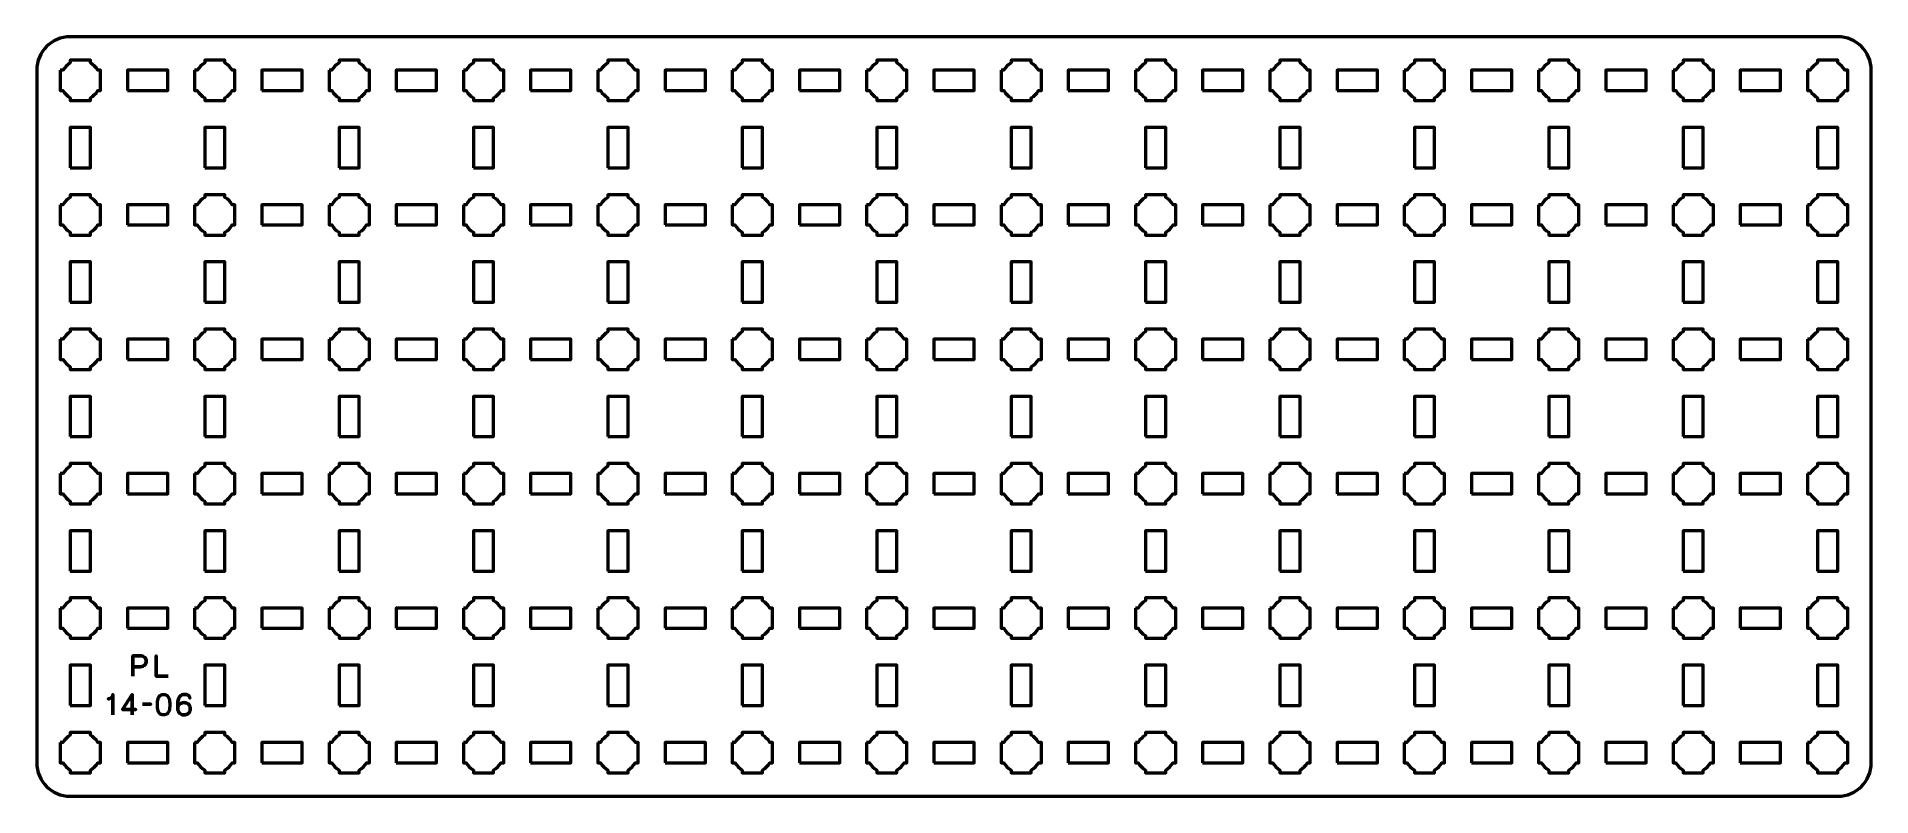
# Model space of a CAD drawing. Header units: centimetres. Extents: x -24.1 to 3.1, y -20.5 to -9.2.
import ezdxf

# ---------------------------------------------------------------- set-up
doc = ezdxf.new("R2010")
doc.units = ezdxf.units.CM
doc.header["$MEASUREMENT"] = 0
doc.layers.add('Layer 1', color=7, linetype='Continuous')

msp = doc.modelspace()

# ---------------------------------------------------------------- linework, layer by layer
at = {"layer": 'Layer 1', "color": 250, "lineweight": 53}
for points in [[(-22.8, -10), (-22.2, -10), (-22.2, -9.7), (-22.8, -9.7), (-22.8, -10)], [(-20.8, -10), (-20.2, -10), (-20.2, -9.7), (-20.8, -9.7), (-20.8, -10)], [(-18.8, -10), (-18.2, -10), (-18.2, -9.7), (-18.8, -9.7), (-18.8, -10)], [(-16.8, -10), (-16.2, -10), (-16.2, -9.7), (-16.8, -9.7), (-16.8, -10)], [(-14.8, -10), (-14.2, -10), (-14.2, -9.7), (-14.8, -9.7), (-14.8, -10)], [(-12.8, -10), (-12.2, -10), (-12.2, -9.7), (-12.8, -9.7), (-12.8, -10)], [(-10.8, -10), (-10.2, -10), (-10.2, -9.7), (-10.8, -9.7), (-10.8, -10)], [(-8.8, -10), (-8.2, -10), (-8.2, -9.7), (-8.8, -9.7), (-8.8, -10)], [(-6.8, -10), (-6.2, -10), (-6.2, -9.7), (-6.8, -9.7), (-6.8, -10)], [(-4.8, -10), (-4.2, -10), (-4.2, -9.7), (-4.8, -9.7), (-4.8, -10)], [(-2.8, -10), (-2.2, -10), (-2.2, -9.7), (-2.8, -9.7), (-2.8, -10)], [(-0.8, -10), (-0.2, -10), (-0.2, -9.7), (-0.8, -9.7), (-0.8, -10)], [(1.2, -10), (1.8, -10), (1.8, -9.7), (1.2, -9.7), (1.2, -10)], [(-23.65, -11.15), (-23.35, -11.15), (-23.35, -10.55), (-23.65, -10.55), (-23.65, -11.15)], [(-21.65, -11.15), (-21.35, -11.15), (-21.35, -10.55), (-21.65, -10.55), (-21.65, -11.15)], [(-19.65, -11.15), (-19.35, -11.15), (-19.35, -10.55), (-19.65, -10.55), (-19.65, -11.15)], [(-17.65, -11.15), (-17.35, -11.15), (-17.35, -10.55), (-17.65, -10.55), (-17.65, -11.15)], [(-15.65, -11.15), (-15.35, -11.15), (-15.35, -10.55), (-15.65, -10.55), (-15.65, -11.15)], [(-13.65, -11.15), (-13.35, -11.15), (-13.35, -10.55), (-13.65, -10.55), (-13.65, -11.15)], [(-11.65, -11.15), (-11.35, -11.15), (-11.35, -10.55), (-11.65, -10.55), (-11.65, -11.15)], [(-9.65, -11.15), (-9.35, -11.15), (-9.35, -10.55), (-9.65, -10.55), (-9.65, -11.15)], [(-7.65, -11.15), (-7.35, -11.15), (-7.35, -10.55), (-7.65, -10.55), (-7.65, -11.15)], [(-5.65, -11.15), (-5.35, -11.15), (-5.35, -10.55), (-5.65, -10.55), (-5.65, -11.15)], [(-3.65, -11.15), (-3.35, -11.15), (-3.35, -10.55), (-3.65, -10.55), (-3.65, -11.15)], [(-1.65, -11.15), (-1.35, -11.15), (-1.35, -10.55), (-1.65, -10.55), (-1.65, -11.15)], [(0.35, -11.15), (0.65, -11.15), (0.65, -10.55), (0.35, -10.55), (0.35, -11.15)], [(2.35, -11.15), (2.65, -11.15), (2.65, -10.55), (2.35, -10.55), (2.35, -11.15)], [(-22.8, -12), (-22.2, -12), (-22.2, -11.7), (-22.8, -11.7), (-22.8, -12)], [(-20.8, -12), (-20.2, -12), (-20.2, -11.7), (-20.8, -11.7), (-20.8, -12)], [(-18.8, -12), (-18.2, -12), (-18.2, -11.7), (-18.8, -11.7), (-18.8, -12)], [(-16.8, -12), (-16.2, -12), (-16.2, -11.7), (-16.8, -11.7), (-16.8, -12)], [(-14.8, -12), (-14.2, -12), (-14.2, -11.7), (-14.8, -11.7), (-14.8, -12)], [(-12.8, -12), (-12.2, -12), (-12.2, -11.7), (-12.8, -11.7), (-12.8, -12)], [(-10.8, -12), (-10.2, -12), (-10.2, -11.7), (-10.8, -11.7), (-10.8, -12)], [(-8.8, -12), (-8.2, -12), (-8.2, -11.7), (-8.8, -11.7), (-8.8, -12)], [(-6.8, -12), (-6.2, -12), (-6.2, -11.7), (-6.8, -11.7), (-6.8, -12)], [(-4.8, -12), (-4.2, -12), (-4.2, -11.7), (-4.8, -11.7), (-4.8, -12)], [(-2.8, -12), (-2.2, -12), (-2.2, -11.7), (-2.8, -11.7), (-2.8, -12)], [(-0.8, -12), (-0.2, -12), (-0.2, -11.7), (-0.8, -11.7), (-0.8, -12)], [(1.2, -12), (1.8, -12), (1.8, -11.7), (1.2, -11.7), (1.2, -12)], [(-23.65, -13.15), (-23.35, -13.15), (-23.35, -12.55), (-23.65, -12.55), (-23.65, -13.15)], [(-21.65, -13.15), (-21.35, -13.15), (-21.35, -12.55), (-21.65, -12.55), (-21.65, -13.15)], [(-19.65, -13.15), (-19.35, -13.15), (-19.35, -12.55), (-19.65, -12.55), (-19.65, -13.15)], [(-17.65, -13.15), (-17.35, -13.15), (-17.35, -12.55), (-17.65, -12.55), (-17.65, -13.15)], [(-15.65, -13.15), (-15.35, -13.15), (-15.35, -12.55), (-15.65, -12.55), (-15.65, -13.15)], [(-13.65, -13.15), (-13.35, -13.15), (-13.35, -12.55), (-13.65, -12.55), (-13.65, -13.15)], [(-11.65, -13.15), (-11.35, -13.15), (-11.35, -12.55), (-11.65, -12.55), (-11.65, -13.15)], [(-9.65, -13.15), (-9.35, -13.15), (-9.35, -12.55), (-9.65, -12.55), (-9.65, -13.15)], [(-7.65, -13.15), (-7.35, -13.15), (-7.35, -12.55), (-7.65, -12.55), (-7.65, -13.15)], [(-5.65, -13.15), (-5.35, -13.15), (-5.35, -12.55), (-5.65, -12.55), (-5.65, -13.15)], [(-3.65, -13.15), (-3.35, -13.15), (-3.35, -12.55), (-3.65, -12.55), (-3.65, -13.15)], [(-1.65, -13.15), (-1.35, -13.15), (-1.35, -12.55), (-1.65, -12.55), (-1.65, -13.15)], [(0.35, -13.15), (0.65, -13.15), (0.65, -12.55), (0.35, -12.55), (0.35, -13.15)], [(2.35, -13.15), (2.65, -13.15), (2.65, -12.55), (2.35, -12.55), (2.35, -13.15)], [(-22.8, -14), (-22.2, -14), (-22.2, -13.7), (-22.8, -13.7), (-22.8, -14)], [(-20.8, -14), (-20.2, -14), (-20.2, -13.7), (-20.8, -13.7), (-20.8, -14)], [(-18.8, -14), (-18.2, -14), (-18.2, -13.7), (-18.8, -13.7), (-18.8, -14)], [(-16.8, -14), (-16.2, -14), (-16.2, -13.7), (-16.8, -13.7), (-16.8, -14)], [(-14.8, -14), (-14.2, -14), (-14.2, -13.7), (-14.8, -13.7), (-14.8, -14)], [(-12.8, -14), (-12.2, -14), (-12.2, -13.7), (-12.8, -13.7), (-12.8, -14)], [(-10.8, -14), (-10.2, -14), (-10.2, -13.7), (-10.8, -13.7), (-10.8, -14)], [(-8.8, -14), (-8.2, -14), (-8.2, -13.7), (-8.8, -13.7), (-8.8, -14)], [(-6.8, -14), (-6.2, -14), (-6.2, -13.7), (-6.8, -13.7), (-6.8, -14)], [(-4.8, -14), (-4.2, -14), (-4.2, -13.7), (-4.8, -13.7), (-4.8, -14)], [(-2.8, -14), (-2.2, -14), (-2.2, -13.7), (-2.8, -13.7), (-2.8, -14)], [(-0.8, -14), (-0.2, -14), (-0.2, -13.7), (-0.8, -13.7), (-0.8, -14)], [(1.2, -14), (1.8, -14), (1.8, -13.7), (1.2, -13.7), (1.2, -14)], [(-23.65, -15.15), (-23.35, -15.15), (-23.35, -14.55), (-23.65, -14.55), (-23.65, -15.15)], [(-21.65, -15.15), (-21.35, -15.15), (-21.35, -14.55), (-21.65, -14.55), (-21.65, -15.15)], [(-19.65, -15.15), (-19.35, -15.15), (-19.35, -14.55), (-19.65, -14.55), (-19.65, -15.15)], [(-17.65, -15.15), (-17.35, -15.15), (-17.35, -14.55), (-17.65, -14.55), (-17.65, -15.15)], [(-15.65, -15.15), (-15.35, -15.15), (-15.35, -14.55), (-15.65, -14.55), (-15.65, -15.15)], [(-13.65, -15.15), (-13.35, -15.15), (-13.35, -14.55), (-13.65, -14.55), (-13.65, -15.15)], [(-11.65, -15.15), (-11.35, -15.15), (-11.35, -14.55), (-11.65, -14.55), (-11.65, -15.15)], [(-9.65, -15.15), (-9.35, -15.15), (-9.35, -14.55), (-9.65, -14.55), (-9.65, -15.15)], [(-7.65, -15.15), (-7.35, -15.15), (-7.35, -14.55), (-7.65, -14.55), (-7.65, -15.15)], [(-5.65, -15.15), (-5.35, -15.15), (-5.35, -14.55), (-5.65, -14.55), (-5.65, -15.15)], [(-3.65, -15.15), (-3.35, -15.15), (-3.35, -14.55), (-3.65, -14.55), (-3.65, -15.15)], [(-1.65, -15.15), (-1.35, -15.15), (-1.35, -14.55), (-1.65, -14.55), (-1.65, -15.15)], [(0.35, -15.15), (0.65, -15.15), (0.65, -14.55), (0.35, -14.55), (0.35, -15.15)], [(2.35, -15.15), (2.65, -15.15), (2.65, -14.55), (2.35, -14.55), (2.35, -15.15)], [(-22.8, -16), (-22.2, -16), (-22.2, -15.7), (-22.8, -15.7), (-22.8, -16)], [(-20.8, -16), (-20.2, -16), (-20.2, -15.7), (-20.8, -15.7), (-20.8, -16)], [(-18.8, -16), (-18.2, -16), (-18.2, -15.7), (-18.8, -15.7), (-18.8, -16)], [(-16.8, -16), (-16.2, -16), (-16.2, -15.7), (-16.8, -15.7), (-16.8, -16)], [(-14.8, -16), (-14.2, -16), (-14.2, -15.7), (-14.8, -15.7), (-14.8, -16)], [(-12.8, -16), (-12.2, -16), (-12.2, -15.7), (-12.8, -15.7), (-12.8, -16)], [(-10.8, -16), (-10.2, -16), (-10.2, -15.7), (-10.8, -15.7), (-10.8, -16)], [(-8.8, -16), (-8.2, -16), (-8.2, -15.7), (-8.8, -15.7), (-8.8, -16)], [(-6.8, -16), (-6.2, -16), (-6.2, -15.7), (-6.8, -15.7), (-6.8, -16)], [(-4.8, -16), (-4.2, -16), (-4.2, -15.7), (-4.8, -15.7), (-4.8, -16)], [(-2.8, -16), (-2.2, -16), (-2.2, -15.7), (-2.8, -15.7), (-2.8, -16)], [(-0.8, -16), (-0.2, -16), (-0.2, -15.7), (-0.8, -15.7), (-0.8, -16)], [(1.2, -16), (1.8, -16), (1.8, -15.7), (1.2, -15.7), (1.2, -16)], [(-23.65, -17.15), (-23.35, -17.15), (-23.35, -16.55), (-23.65, -16.55), (-23.65, -17.15)], [(-21.65, -17.15), (-21.35, -17.15), (-21.35, -16.55), (-21.65, -16.55), (-21.65, -17.15)], [(-19.65, -17.15), (-19.35, -17.15), (-19.35, -16.55), (-19.65, -16.55), (-19.65, -17.15)], [(-17.65, -17.15), (-17.35, -17.15), (-17.35, -16.55), (-17.65, -16.55), (-17.65, -17.15)], [(-15.65, -17.15), (-15.35, -17.15), (-15.35, -16.55), (-15.65, -16.55), (-15.65, -17.15)], [(-13.65, -17.15), (-13.35, -17.15), (-13.35, -16.55), (-13.65, -16.55), (-13.65, -17.15)], [(-11.65, -17.15), (-11.35, -17.15), (-11.35, -16.55), (-11.65, -16.55), (-11.65, -17.15)], [(-9.65, -17.15), (-9.35, -17.15), (-9.35, -16.55), (-9.65, -16.55), (-9.65, -17.15)], [(-7.65, -17.15), (-7.35, -17.15), (-7.35, -16.55), (-7.65, -16.55), (-7.65, -17.15)], [(-5.65, -17.15), (-5.35, -17.15), (-5.35, -16.55), (-5.65, -16.55), (-5.65, -17.15)], [(-3.65, -17.15), (-3.35, -17.15), (-3.35, -16.55), (-3.65, -16.55), (-3.65, -17.15)], [(-1.65, -17.15), (-1.35, -17.15), (-1.35, -16.55), (-1.65, -16.55), (-1.65, -17.15)], [(0.35, -17.15), (0.65, -17.15), (0.65, -16.55), (0.35, -16.55), (0.35, -17.15)], [(2.35, -17.15), (2.65, -17.15), (2.65, -16.55), (2.35, -16.55), (2.35, -17.15)], [(-22.8, -18), (-22.2, -18), (-22.2, -17.7), (-22.8, -17.7), (-22.8, -18)], [(-20.8, -18), (-20.2, -18), (-20.2, -17.7), (-20.8, -17.7), (-20.8, -18)], [(-18.8, -18), (-18.2, -18), (-18.2, -17.7), (-18.8, -17.7), (-18.8, -18)], [(-16.8, -18), (-16.2, -18), (-16.2, -17.7), (-16.8, -17.7), (-16.8, -18)], [(-14.8, -18), (-14.2, -18), (-14.2, -17.7), (-14.8, -17.7), (-14.8, -18)], [(-12.8, -18), (-12.2, -18), (-12.2, -17.7), (-12.8, -17.7), (-12.8, -18)], [(-10.8, -18), (-10.2, -18), (-10.2, -17.7), (-10.8, -17.7), (-10.8, -18)], [(-8.8, -18), (-8.2, -18), (-8.2, -17.7), (-8.8, -17.7), (-8.8, -18)], [(-6.8, -18), (-6.2, -18), (-6.2, -17.7), (-6.8, -17.7), (-6.8, -18)], [(-4.8, -18), (-4.2, -18), (-4.2, -17.7), (-4.8, -17.7), (-4.8, -18)], [(-2.8, -18), (-2.2, -18), (-2.2, -17.7), (-2.8, -17.7), (-2.8, -18)], [(-0.8, -18), (-0.2, -18), (-0.2, -17.7), (-0.8, -17.7), (-0.8, -18)], [(1.2, -18), (1.8, -18), (1.8, -17.7), (1.2, -17.7), (1.2, -18)], [(-23.65, -19.15), (-23.35, -19.15), (-23.35, -18.55), (-23.65, -18.55), (-23.65, -19.15)], [(-21.65, -19.15), (-21.35, -19.15), (-21.35, -18.55), (-21.65, -18.55), (-21.65, -19.15)], [(-19.65, -19.15), (-19.35, -19.15), (-19.35, -18.55), (-19.65, -18.55), (-19.65, -19.15)], [(-17.65, -19.15), (-17.35, -19.15), (-17.35, -18.55), (-17.65, -18.55), (-17.65, -19.15)], [(-15.65, -19.15), (-15.35, -19.15), (-15.35, -18.55), (-15.65, -18.55), (-15.65, -19.15)], [(-13.65, -19.15), (-13.35, -19.15), (-13.35, -18.55), (-13.65, -18.55), (-13.65, -19.15)], [(-11.65, -19.15), (-11.35, -19.15), (-11.35, -18.55), (-11.65, -18.55), (-11.65, -19.15)], [(-9.65, -19.15), (-9.35, -19.15), (-9.35, -18.55), (-9.65, -18.55), (-9.65, -19.15)], [(-7.65, -19.15), (-7.35, -19.15), (-7.35, -18.55), (-7.65, -18.55), (-7.65, -19.15)], [(-5.65, -19.15), (-5.35, -19.15), (-5.35, -18.55), (-5.65, -18.55), (-5.65, -19.15)], [(-3.65, -19.15), (-3.35, -19.15), (-3.35, -18.55), (-3.65, -18.55), (-3.65, -19.15)], [(-1.65, -19.15), (-1.35, -19.15), (-1.35, -18.55), (-1.65, -18.55), (-1.65, -19.15)], [(0.35, -19.15), (0.65, -19.15), (0.65, -18.55), (0.35, -18.55), (0.35, -19.15)], [(2.35, -19.15), (2.65, -19.15), (2.65, -18.55), (2.35, -18.55), (2.35, -19.15)], [(-22.8, -20), (-22.2, -20), (-22.2, -19.7), (-22.8, -19.7), (-22.8, -20)], [(-20.8, -20), (-20.2, -20), (-20.2, -19.7), (-20.8, -19.7), (-20.8, -20)], [(-18.8, -20), (-18.2, -20), (-18.2, -19.7), (-18.8, -19.7), (-18.8, -20)], [(-16.8, -20), (-16.2, -20), (-16.2, -19.7), (-16.8, -19.7), (-16.8, -20)], [(-14.8, -20), (-14.2, -20), (-14.2, -19.7), (-14.8, -19.7), (-14.8, -20)], [(-12.8, -20), (-12.2, -20), (-12.2, -19.7), (-12.8, -19.7), (-12.8, -20)], [(-10.8, -20), (-10.2, -20), (-10.2, -19.7), (-10.8, -19.7), (-10.8, -20)], [(-8.8, -20), (-8.2, -20), (-8.2, -19.7), (-8.8, -19.7), (-8.8, -20)], [(-6.8, -20), (-6.2, -20), (-6.2, -19.7), (-6.8, -19.7), (-6.8, -20)], [(-4.8, -20), (-4.2, -20), (-4.2, -19.7), (-4.8, -19.7), (-4.8, -20)], [(-2.8, -20), (-2.2, -20), (-2.2, -19.7), (-2.8, -19.7), (-2.8, -20)], [(-0.8, -20), (-0.2, -20), (-0.2, -19.7), (-0.8, -19.7), (-0.8, -20)], [(1.2, -20), (1.8, -20), (1.8, -19.7), (1.2, -19.7), (1.2, -20)]]:
    msp.add_lwpolyline(points, close=True, dxfattribs=at)
msp.add_open_spline([(-24.15, -20), (-24.15, -20), (-24.15, -9.7), (-24.15, -9.7), (-24.15, -9.7), (-24.15, -9.42391), (-23.92609, -9.2), (-23.65, -9.2), (-23.65, -9.2), (-23.65, -9.2), (2.65, -9.2), (2.65, -9.2), (2.65, -9.2), (2.92609, -9.2), (3.15, -9.42391), (3.15, -9.7), (3.15, -9.7), (3.15, -9.7), (3.15, -20), (3.15, -20), (3.15, -20), (3.15, -20.27609), (2.92609, -20.5), (2.65, -20.5), (2.65, -20.5), (2.65, -20.5), (-23.65, -20.5), (-23.65, -20.5), (-23.65, -20.5), (-23.92609, -20.5), (-24.15, -20.27609), (-24.15, -20)], degree=3, knots=[0, 0, 0, 0, 0.125, 0.125, 0.125, 0.125, 0.25, 0.25, 0.25, 0.25, 0.375, 0.375, 0.375, 0.375, 0.5, 0.5, 0.5, 0.5, 0.625, 0.625, 0.625, 0.625, 0.75, 0.75, 0.75, 0.75, 0.875, 0.875, 0.875, 0.875, 1, 1, 1, 1], dxfattribs=at)
at = {"layer": 'Layer 1', "lineweight": 53}
for points in [[(-23.8, -9.7), (-23.8, -9.7), (-23.75985, -9.7), (-23.75985, -9.7), (-23.75985, -9.7), (-23.7335, -9.65447), (-23.69553, -9.6165), (-23.65, -9.59015), (-23.65, -9.59015), (-23.65, -9.59015), (-23.65, -9.55), (-23.65, -9.55), (-23.65, -9.55), (-23.65, -9.55), (-23.5, -9.55), (-23.5, -9.55), (-23.5, -9.55), (-23.5, -9.55), (-23.35, -9.55), (-23.35, -9.55), (-23.35, -9.55), (-23.35, -9.55), (-23.35, -9.59015), (-23.35, -9.59015), (-23.35, -9.59015), (-23.30447, -9.6165), (-23.2665, -9.65447), (-23.24015, -9.7), (-23.24015, -9.7), (-23.24015, -9.7), (-23.2, -9.7), (-23.2, -9.7), (-23.2, -9.7), (-23.2, -9.7), (-23.2, -9.85), (-23.2, -9.85), (-23.2, -9.85), (-23.2, -9.85), (-23.2, -10), (-23.2, -10), (-23.2, -10), (-23.2, -10), (-23.24015, -10), (-23.24015, -10), (-23.24015, -10), (-23.2665, -10.04553), (-23.30447, -10.0835), (-23.35, -10.10985), (-23.35, -10.10985), (-23.35, -10.10985), (-23.35, -10.15), (-23.35, -10.15), (-23.35, -10.15), (-23.35, -10.15), (-23.5, -10.15), (-23.5, -10.15), (-23.5, -10.15), (-23.5, -10.15), (-23.65, -10.15), (-23.65, -10.15), (-23.65, -10.15), (-23.65, -10.15), (-23.65, -10.10985), (-23.65, -10.10985), (-23.65, -10.10985), (-23.69553, -10.0835), (-23.7335, -10.04553), (-23.75985, -10), (-23.75985, -10), (-23.75985, -10), (-23.8, -10), (-23.8, -10), (-23.8, -10), (-23.8, -10), (-23.8, -9.85), (-23.8, -9.85), (-23.8, -9.85), (-23.8, -9.85), (-23.8, -9.7), (-23.8, -9.7)], [(-21.8, -9.7), (-21.8, -9.7), (-21.75985, -9.7), (-21.75985, -9.7), (-21.75985, -9.7), (-21.7335, -9.65447), (-21.69553, -9.6165), (-21.65, -9.59015), (-21.65, -9.59015), (-21.65, -9.59015), (-21.65, -9.55), (-21.65, -9.55), (-21.65, -9.55), (-21.65, -9.55), (-21.5, -9.55), (-21.5, -9.55), (-21.5, -9.55), (-21.5, -9.55), (-21.35, -9.55), (-21.35, -9.55), (-21.35, -9.55), (-21.35, -9.55), (-21.35, -9.59015), (-21.35, -9.59015), (-21.35, -9.59015), (-21.30447, -9.6165), (-21.2665, -9.65447), (-21.24015, -9.7), (-21.24015, -9.7), (-21.24015, -9.7), (-21.2, -9.7), (-21.2, -9.7), (-21.2, -9.7), (-21.2, -9.7), (-21.2, -9.85), (-21.2, -9.85), (-21.2, -9.85), (-21.2, -9.85), (-21.2, -10), (-21.2, -10), (-21.2, -10), (-21.2, -10), (-21.24015, -10), (-21.24015, -10), (-21.24015, -10), (-21.2665, -10.04553), (-21.30447, -10.0835), (-21.35, -10.10985), (-21.35, -10.10985), (-21.35, -10.10985), (-21.35, -10.15), (-21.35, -10.15), (-21.35, -10.15), (-21.35, -10.15), (-21.5, -10.15), (-21.5, -10.15), (-21.5, -10.15), (-21.5, -10.15), (-21.65, -10.15), (-21.65, -10.15), (-21.65, -10.15), (-21.65, -10.15), (-21.65, -10.10985), (-21.65, -10.10985), (-21.65, -10.10985), (-21.69553, -10.0835), (-21.7335, -10.04553), (-21.75985, -10), (-21.75985, -10), (-21.75985, -10), (-21.8, -10), (-21.8, -10), (-21.8, -10), (-21.8, -10), (-21.8, -9.85), (-21.8, -9.85), (-21.8, -9.85), (-21.8, -9.85), (-21.8, -9.7), (-21.8, -9.7)], [(-19.8, -9.7), (-19.8, -9.7), (-19.75985, -9.7), (-19.75985, -9.7), (-19.75985, -9.7), (-19.7335, -9.65447), (-19.69553, -9.6165), (-19.65, -9.59015), (-19.65, -9.59015), (-19.65, -9.59015), (-19.65, -9.55), (-19.65, -9.55), (-19.65, -9.55), (-19.65, -9.55), (-19.5, -9.55), (-19.5, -9.55), (-19.5, -9.55), (-19.5, -9.55), (-19.35, -9.55), (-19.35, -9.55), (-19.35, -9.55), (-19.35, -9.55), (-19.35, -9.59015), (-19.35, -9.59015), (-19.35, -9.59015), (-19.30447, -9.6165), (-19.2665, -9.65447), (-19.24015, -9.7), (-19.24015, -9.7), (-19.24015, -9.7), (-19.2, -9.7), (-19.2, -9.7), (-19.2, -9.7), (-19.2, -9.7), (-19.2, -9.85), (-19.2, -9.85), (-19.2, -9.85), (-19.2, -9.85), (-19.2, -10), (-19.2, -10), (-19.2, -10), (-19.2, -10), (-19.24015, -10), (-19.24015, -10), (-19.24015, -10), (-19.2665, -10.04553), (-19.30447, -10.0835), (-19.35, -10.10985), (-19.35, -10.10985), (-19.35, -10.10985), (-19.35, -10.15), (-19.35, -10.15), (-19.35, -10.15), (-19.35, -10.15), (-19.5, -10.15), (-19.5, -10.15), (-19.5, -10.15), (-19.5, -10.15), (-19.65, -10.15), (-19.65, -10.15), (-19.65, -10.15), (-19.65, -10.15), (-19.65, -10.10985), (-19.65, -10.10985), (-19.65, -10.10985), (-19.69553, -10.0835), (-19.7335, -10.04553), (-19.75985, -10), (-19.75985, -10), (-19.75985, -10), (-19.8, -10), (-19.8, -10), (-19.8, -10), (-19.8, -10), (-19.8, -9.85), (-19.8, -9.85), (-19.8, -9.85), (-19.8, -9.85), (-19.8, -9.7), (-19.8, -9.7)], [(-17.8, -9.7), (-17.8, -9.7), (-17.75985, -9.7), (-17.75985, -9.7), (-17.75985, -9.7), (-17.7335, -9.65447), (-17.69553, -9.6165), (-17.65, -9.59015), (-17.65, -9.59015), (-17.65, -9.59015), (-17.65, -9.55), (-17.65, -9.55), (-17.65, -9.55), (-17.65, -9.55), (-17.5, -9.55), (-17.5, -9.55), (-17.5, -9.55), (-17.5, -9.55), (-17.35, -9.55), (-17.35, -9.55), (-17.35, -9.55), (-17.35, -9.55), (-17.35, -9.59015), (-17.35, -9.59015), (-17.35, -9.59015), (-17.30447, -9.6165), (-17.2665, -9.65447), (-17.24015, -9.7), (-17.24015, -9.7), (-17.24015, -9.7), (-17.2, -9.7), (-17.2, -9.7), (-17.2, -9.7), (-17.2, -9.7), (-17.2, -9.85), (-17.2, -9.85), (-17.2, -9.85), (-17.2, -9.85), (-17.2, -10), (-17.2, -10), (-17.2, -10), (-17.2, -10), (-17.24015, -10), (-17.24015, -10), (-17.24015, -10), (-17.2665, -10.04553), (-17.30447, -10.0835), (-17.35, -10.10985), (-17.35, -10.10985), (-17.35, -10.10985), (-17.35, -10.15), (-17.35, -10.15), (-17.35, -10.15), (-17.35, -10.15), (-17.5, -10.15), (-17.5, -10.15), (-17.5, -10.15), (-17.5, -10.15), (-17.65, -10.15), (-17.65, -10.15), (-17.65, -10.15), (-17.65, -10.15), (-17.65, -10.10985), (-17.65, -10.10985), (-17.65, -10.10985), (-17.69553, -10.0835), (-17.7335, -10.04553), (-17.75985, -10), (-17.75985, -10), (-17.75985, -10), (-17.8, -10), (-17.8, -10), (-17.8, -10), (-17.8, -10), (-17.8, -9.85), (-17.8, -9.85), (-17.8, -9.85), (-17.8, -9.85), (-17.8, -9.7), (-17.8, -9.7)], [(-15.8, -9.7), (-15.8, -9.7), (-15.75985, -9.7), (-15.75985, -9.7), (-15.75985, -9.7), (-15.7335, -9.65447), (-15.69553, -9.6165), (-15.65, -9.59015), (-15.65, -9.59015), (-15.65, -9.59015), (-15.65, -9.55), (-15.65, -9.55), (-15.65, -9.55), (-15.65, -9.55), (-15.5, -9.55), (-15.5, -9.55), (-15.5, -9.55), (-15.5, -9.55), (-15.35, -9.55), (-15.35, -9.55), (-15.35, -9.55), (-15.35, -9.55), (-15.35, -9.59015), (-15.35, -9.59015), (-15.35, -9.59015), (-15.30447, -9.6165), (-15.2665, -9.65447), (-15.24015, -9.7), (-15.24015, -9.7), (-15.24015, -9.7), (-15.2, -9.7), (-15.2, -9.7), (-15.2, -9.7), (-15.2, -9.7), (-15.2, -9.85), (-15.2, -9.85), (-15.2, -9.85), (-15.2, -9.85), (-15.2, -10), (-15.2, -10), (-15.2, -10), (-15.2, -10), (-15.24015, -10), (-15.24015, -10), (-15.24015, -10), (-15.2665, -10.04553), (-15.30447, -10.0835), (-15.35, -10.10985), (-15.35, -10.10985), (-15.35, -10.10985), (-15.35, -10.15), (-15.35, -10.15), (-15.35, -10.15), (-15.35, -10.15), (-15.5, -10.15), (-15.5, -10.15), (-15.5, -10.15), (-15.5, -10.15), (-15.65, -10.15), (-15.65, -10.15), (-15.65, -10.15), (-15.65, -10.15), (-15.65, -10.10985), (-15.65, -10.10985), (-15.65, -10.10985), (-15.69553, -10.0835), (-15.7335, -10.04553), (-15.75985, -10), (-15.75985, -10), (-15.75985, -10), (-15.8, -10), (-15.8, -10), (-15.8, -10), (-15.8, -10), (-15.8, -9.85), (-15.8, -9.85), (-15.8, -9.85), (-15.8, -9.85), (-15.8, -9.7), (-15.8, -9.7)], [(-13.8, -9.7), (-13.8, -9.7), (-13.75985, -9.7), (-13.75985, -9.7), (-13.75985, -9.7), (-13.7335, -9.65447), (-13.69553, -9.6165), (-13.65, -9.59015), (-13.65, -9.59015), (-13.65, -9.59015), (-13.65, -9.55), (-13.65, -9.55), (-13.65, -9.55), (-13.65, -9.55), (-13.5, -9.55), (-13.5, -9.55), (-13.5, -9.55), (-13.5, -9.55), (-13.35, -9.55), (-13.35, -9.55), (-13.35, -9.55), (-13.35, -9.55), (-13.35, -9.59015), (-13.35, -9.59015), (-13.35, -9.59015), (-13.30447, -9.6165), (-13.2665, -9.65447), (-13.24015, -9.7), (-13.24015, -9.7), (-13.24015, -9.7), (-13.2, -9.7), (-13.2, -9.7), (-13.2, -9.7), (-13.2, -9.7), (-13.2, -9.85), (-13.2, -9.85), (-13.2, -9.85), (-13.2, -9.85), (-13.2, -10), (-13.2, -10), (-13.2, -10), (-13.2, -10), (-13.24015, -10), (-13.24015, -10), (-13.24015, -10), (-13.2665, -10.04553), (-13.30447, -10.0835), (-13.35, -10.10985), (-13.35, -10.10985), (-13.35, -10.10985), (-13.35, -10.15), (-13.35, -10.15), (-13.35, -10.15), (-13.35, -10.15), (-13.5, -10.15), (-13.5, -10.15), (-13.5, -10.15), (-13.5, -10.15), (-13.65, -10.15), (-13.65, -10.15), (-13.65, -10.15), (-13.65, -10.15), (-13.65, -10.10985), (-13.65, -10.10985), (-13.65, -10.10985), (-13.69553, -10.0835), (-13.7335, -10.04553), (-13.75985, -10), (-13.75985, -10), (-13.75985, -10), (-13.8, -10), (-13.8, -10), (-13.8, -10), (-13.8, -10), (-13.8, -9.85), (-13.8, -9.85), (-13.8, -9.85), (-13.8, -9.85), (-13.8, -9.7), (-13.8, -9.7)], [(-11.8, -9.7), (-11.8, -9.7), (-11.75985, -9.7), (-11.75985, -9.7), (-11.75985, -9.7), (-11.7335, -9.65447), (-11.69553, -9.6165), (-11.65, -9.59015), (-11.65, -9.59015), (-11.65, -9.59015), (-11.65, -9.55), (-11.65, -9.55), (-11.65, -9.55), (-11.65, -9.55), (-11.5, -9.55), (-11.5, -9.55), (-11.5, -9.55), (-11.5, -9.55), (-11.35, -9.55), (-11.35, -9.55), (-11.35, -9.55), (-11.35, -9.55), (-11.35, -9.59015), (-11.35, -9.59015), (-11.35, -9.59015), (-11.30447, -9.6165), (-11.2665, -9.65447), (-11.24015, -9.7), (-11.24015, -9.7), (-11.24015, -9.7), (-11.2, -9.7), (-11.2, -9.7), (-11.2, -9.7), (-11.2, -9.7), (-11.2, -9.85), (-11.2, -9.85), (-11.2, -9.85), (-11.2, -9.85), (-11.2, -10), (-11.2, -10), (-11.2, -10), (-11.2, -10), (-11.24015, -10), (-11.24015, -10), (-11.24015, -10), (-11.2665, -10.04553), (-11.30447, -10.0835), (-11.35, -10.10985), (-11.35, -10.10985), (-11.35, -10.10985), (-11.35, -10.15), (-11.35, -10.15), (-11.35, -10.15), (-11.35, -10.15), (-11.5, -10.15), (-11.5, -10.15), (-11.5, -10.15), (-11.5, -10.15), (-11.65, -10.15), (-11.65, -10.15), (-11.65, -10.15), (-11.65, -10.15), (-11.65, -10.10985), (-11.65, -10.10985), (-11.65, -10.10985), (-11.69553, -10.0835), (-11.7335, -10.04553), (-11.75985, -10), (-11.75985, -10), (-11.75985, -10), (-11.8, -10), (-11.8, -10), (-11.8, -10), (-11.8, -10), (-11.8, -9.85), (-11.8, -9.85), (-11.8, -9.85), (-11.8, -9.85), (-11.8, -9.7), (-11.8, -9.7)], [(-9.8, -9.7), (-9.8, -9.7), (-9.75985, -9.7), (-9.75985, -9.7), (-9.75985, -9.7), (-9.7335, -9.65447), (-9.69553, -9.6165), (-9.65, -9.59015), (-9.65, -9.59015), (-9.65, -9.59015), (-9.65, -9.55), (-9.65, -9.55), (-9.65, -9.55), (-9.65, -9.55), (-9.5, -9.55), (-9.5, -9.55), (-9.5, -9.55), (-9.5, -9.55), (-9.35, -9.55), (-9.35, -9.55), (-9.35, -9.55), (-9.35, -9.55), (-9.35, -9.59015), (-9.35, -9.59015), (-9.35, -9.59015), (-9.30447, -9.6165), (-9.2665, -9.65447), (-9.24015, -9.7), (-9.24015, -9.7), (-9.24015, -9.7), (-9.2, -9.7), (-9.2, -9.7), (-9.2, -9.7), (-9.2, -9.7), (-9.2, -9.85), (-9.2, -9.85), (-9.2, -9.85), (-9.2, -9.85), (-9.2, -10), (-9.2, -10), (-9.2, -10), (-9.2, -10), (-9.24015, -10), (-9.24015, -10), (-9.24015, -10), (-9.2665, -10.04553), (-9.30447, -10.0835), (-9.35, -10.10985), (-9.35, -10.10985), (-9.35, -10.10985), (-9.35, -10.15), (-9.35, -10.15), (-9.35, -10.15), (-9.35, -10.15), (-9.5, -10.15), (-9.5, -10.15), (-9.5, -10.15), (-9.5, -10.15), (-9.65, -10.15), (-9.65, -10.15), (-9.65, -10.15), (-9.65, -10.15), (-9.65, -10.10985), (-9.65, -10.10985), (-9.65, -10.10985), (-9.69553, -10.0835), (-9.7335, -10.04553), (-9.75985, -10), (-9.75985, -10), (-9.75985, -10), (-9.8, -10), (-9.8, -10), (-9.8, -10), (-9.8, -10), (-9.8, -9.85), (-9.8, -9.85), (-9.8, -9.85), (-9.8, -9.85), (-9.8, -9.7), (-9.8, -9.7)], [(-7.8, -9.7), (-7.8, -9.7), (-7.75985, -9.7), (-7.75985, -9.7), (-7.75985, -9.7), (-7.7335, -9.65447), (-7.69553, -9.6165), (-7.65, -9.59015), (-7.65, -9.59015), (-7.65, -9.59015), (-7.65, -9.55), (-7.65, -9.55), (-7.65, -9.55), (-7.65, -9.55), (-7.5, -9.55), (-7.5, -9.55), (-7.5, -9.55), (-7.5, -9.55), (-7.35, -9.55), (-7.35, -9.55), (-7.35, -9.55), (-7.35, -9.55), (-7.35, -9.59015), (-7.35, -9.59015), (-7.35, -9.59015), (-7.30447, -9.6165), (-7.2665, -9.65447), (-7.24015, -9.7), (-7.24015, -9.7), (-7.24015, -9.7), (-7.2, -9.7), (-7.2, -9.7), (-7.2, -9.7), (-7.2, -9.7), (-7.2, -9.85), (-7.2, -9.85), (-7.2, -9.85), (-7.2, -9.85), (-7.2, -10), (-7.2, -10), (-7.2, -10), (-7.2, -10), (-7.24015, -10), (-7.24015, -10), (-7.24015, -10), (-7.2665, -10.04553), (-7.30447, -10.0835), (-7.35, -10.10985), (-7.35, -10.10985), (-7.35, -10.10985), (-7.35, -10.15), (-7.35, -10.15), (-7.35, -10.15), (-7.35, -10.15), (-7.5, -10.15), (-7.5, -10.15), (-7.5, -10.15), (-7.5, -10.15), (-7.65, -10.15), (-7.65, -10.15), (-7.65, -10.15), (-7.65, -10.15), (-7.65, -10.10985), (-7.65, -10.10985), (-7.65, -10.10985), (-7.69553, -10.0835), (-7.7335, -10.04553), (-7.75985, -10), (-7.75985, -10), (-7.75985, -10), (-7.8, -10), (-7.8, -10), (-7.8, -10), (-7.8, -10), (-7.8, -9.85), (-7.8, -9.85), (-7.8, -9.85), (-7.8, -9.85), (-7.8, -9.7), (-7.8, -9.7)], [(-5.8, -9.7), (-5.8, -9.7), (-5.75985, -9.7), (-5.75985, -9.7), (-5.75985, -9.7), (-5.7335, -9.65447), (-5.69553, -9.6165), (-5.65, -9.59015), (-5.65, -9.59015), (-5.65, -9.59015), (-5.65, -9.55), (-5.65, -9.55), (-5.65, -9.55), (-5.65, -9.55), (-5.5, -9.55), (-5.5, -9.55), (-5.5, -9.55), (-5.5, -9.55), (-5.35, -9.55), (-5.35, -9.55), (-5.35, -9.55), (-5.35, -9.55), (-5.35, -9.59015), (-5.35, -9.59015), (-5.35, -9.59015), (-5.30447, -9.6165), (-5.2665, -9.65447), (-5.24015, -9.7), (-5.24015, -9.7), (-5.24015, -9.7), (-5.2, -9.7), (-5.2, -9.7), (-5.2, -9.7), (-5.2, -9.7), (-5.2, -9.85), (-5.2, -9.85), (-5.2, -9.85), (-5.2, -9.85), (-5.2, -10), (-5.2, -10), (-5.2, -10), (-5.2, -10), (-5.24015, -10), (-5.24015, -10), (-5.24015, -10), (-5.2665, -10.04553), (-5.30447, -10.0835), (-5.35, -10.10985), (-5.35, -10.10985), (-5.35, -10.10985), (-5.35, -10.15), (-5.35, -10.15), (-5.35, -10.15), (-5.35, -10.15), (-5.5, -10.15), (-5.5, -10.15), (-5.5, -10.15), (-5.5, -10.15), (-5.65, -10.15), (-5.65, -10.15), (-5.65, -10.15), (-5.65, -10.15), (-5.65, -10.10985), (-5.65, -10.10985), (-5.65, -10.10985), (-5.69553, -10.0835), (-5.7335, -10.04553), (-5.75985, -10), (-5.75985, -10), (-5.75985, -10), (-5.8, -10), (-5.8, -10), (-5.8, -10), (-5.8, -10), (-5.8, -9.85), (-5.8, -9.85), (-5.8, -9.85), (-5.8, -9.85), (-5.8, -9.7), (-5.8, -9.7)], [(-3.8, -9.7), (-3.8, -9.7), (-3.75985, -9.7), (-3.75985, -9.7), (-3.75985, -9.7), (-3.7335, -9.65447), (-3.69553, -9.6165), (-3.65, -9.59015), (-3.65, -9.59015), (-3.65, -9.59015), (-3.65, -9.55), (-3.65, -9.55), (-3.65, -9.55), (-3.65, -9.55), (-3.5, -9.55), (-3.5, -9.55), (-3.5, -9.55), (-3.5, -9.55), (-3.35, -9.55), (-3.35, -9.55), (-3.35, -9.55), (-3.35, -9.55), (-3.35, -9.59015), (-3.35, -9.59015), (-3.35, -9.59015), (-3.30447, -9.6165), (-3.2665, -9.65447), (-3.24015, -9.7), (-3.24015, -9.7), (-3.24015, -9.7), (-3.2, -9.7), (-3.2, -9.7), (-3.2, -9.7), (-3.2, -9.7), (-3.2, -9.85), (-3.2, -9.85), (-3.2, -9.85), (-3.2, -9.85), (-3.2, -10), (-3.2, -10), (-3.2, -10), (-3.2, -10), (-3.24015, -10), (-3.24015, -10), (-3.24015, -10), (-3.2665, -10.04553), (-3.30447, -10.0835), (-3.35, -10.10985), (-3.35, -10.10985), (-3.35, -10.10985), (-3.35, -10.15), (-3.35, -10.15), (-3.35, -10.15), (-3.35, -10.15), (-3.5, -10.15), (-3.5, -10.15), (-3.5, -10.15), (-3.5, -10.15), (-3.65, -10.15), (-3.65, -10.15), (-3.65, -10.15), (-3.65, -10.15), (-3.65, -10.10985), (-3.65, -10.10985), (-3.65, -10.10985), (-3.69553, -10.0835), (-3.7335, -10.04553), (-3.75985, -10), (-3.75985, -10), (-3.75985, -10), (-3.8, -10), (-3.8, -10), (-3.8, -10), (-3.8, -10), (-3.8, -9.85), (-3.8, -9.85), (-3.8, -9.85), (-3.8, -9.85), (-3.8, -9.7), (-3.8, -9.7)], [(-1.8, -9.7), (-1.8, -9.7), (-1.75985, -9.7), (-1.75985, -9.7), (-1.75985, -9.7), (-1.7335, -9.65447), (-1.69553, -9.6165), (-1.65, -9.59015), (-1.65, -9.59015), (-1.65, -9.59015), (-1.65, -9.55), (-1.65, -9.55), (-1.65, -9.55), (-1.65, -9.55), (-1.5, -9.55), (-1.5, -9.55), (-1.5, -9.55), (-1.5, -9.55), (-1.35, -9.55), (-1.35, -9.55), (-1.35, -9.55), (-1.35, -9.55), (-1.35, -9.59015), (-1.35, -9.59015), (-1.35, -9.59015), (-1.30447, -9.6165), (-1.2665, -9.65447), (-1.24015, -9.7), (-1.24015, -9.7), (-1.24015, -9.7), (-1.2, -9.7), (-1.2, -9.7), (-1.2, -9.7), (-1.2, -9.7), (-1.2, -9.85), (-1.2, -9.85), (-1.2, -9.85), (-1.2, -9.85), (-1.2, -10), (-1.2, -10), (-1.2, -10), (-1.2, -10), (-1.24015, -10), (-1.24015, -10), (-1.24015, -10), (-1.2665, -10.04553), (-1.30447, -10.0835), (-1.35, -10.10985), (-1.35, -10.10985), (-1.35, -10.10985), (-1.35, -10.15), (-1.35, -10.15), (-1.35, -10.15), (-1.35, -10.15), (-1.5, -10.15), (-1.5, -10.15), (-1.5, -10.15), (-1.5, -10.15), (-1.65, -10.15), (-1.65, -10.15), (-1.65, -10.15), (-1.65, -10.15), (-1.65, -10.10985), (-1.65, -10.10985), (-1.65, -10.10985), (-1.69553, -10.0835), (-1.7335, -10.04553), (-1.75985, -10), (-1.75985, -10), (-1.75985, -10), (-1.8, -10), (-1.8, -10), (-1.8, -10), (-1.8, -10), (-1.8, -9.85), (-1.8, -9.85), (-1.8, -9.85), (-1.8, -9.85), (-1.8, -9.7), (-1.8, -9.7)], [(0.2, -9.7), (0.2, -9.7), (0.24015, -9.7), (0.24015, -9.7), (0.24015, -9.7), (0.2665, -9.65447), (0.30447, -9.6165), (0.35, -9.59015), (0.35, -9.59015), (0.35, -9.59015), (0.35, -9.55), (0.35, -9.55), (0.35, -9.55), (0.35, -9.55), (0.5, -9.55), (0.5, -9.55), (0.5, -9.55), (0.5, -9.55), (0.65, -9.55), (0.65, -9.55), (0.65, -9.55), (0.65, -9.55), (0.65, -9.59015), (0.65, -9.59015), (0.65, -9.59015), (0.69553, -9.6165), (0.7335, -9.65447), (0.75985, -9.7), (0.75985, -9.7), (0.75985, -9.7), (0.8, -9.7), (0.8, -9.7), (0.8, -9.7), (0.8, -9.7), (0.8, -9.85), (0.8, -9.85), (0.8, -9.85), (0.8, -9.85), (0.8, -10), (0.8, -10), (0.8, -10), (0.8, -10), (0.75985, -10), (0.75985, -10), (0.75985, -10), (0.7335, -10.04553), (0.69553, -10.0835), (0.65, -10.10985), (0.65, -10.10985), (0.65, -10.10985), (0.65, -10.15), (0.65, -10.15), (0.65, -10.15), (0.65, -10.15), (0.5, -10.15), (0.5, -10.15), (0.5, -10.15), (0.5, -10.15), (0.35, -10.15), (0.35, -10.15), (0.35, -10.15), (0.35, -10.15), (0.35, -10.10985), (0.35, -10.10985), (0.35, -10.10985), (0.30447, -10.0835), (0.2665, -10.04553), (0.24015, -10), (0.24015, -10), (0.24015, -10), (0.2, -10), (0.2, -10), (0.2, -10), (0.2, -10), (0.2, -9.85), (0.2, -9.85), (0.2, -9.85), (0.2, -9.85), (0.2, -9.7), (0.2, -9.7)], [(2.2, -9.7), (2.2, -9.7), (2.24015, -9.7), (2.24015, -9.7), (2.24015, -9.7), (2.2665, -9.65447), (2.30447, -9.6165), (2.35, -9.59015), (2.35, -9.59015), (2.35, -9.59015), (2.35, -9.55), (2.35, -9.55), (2.35, -9.55), (2.35, -9.55), (2.5, -9.55), (2.5, -9.55), (2.5, -9.55), (2.5, -9.55), (2.65, -9.55), (2.65, -9.55), (2.65, -9.55), (2.65, -9.55), (2.65, -9.59015), (2.65, -9.59015), (2.65, -9.59015), (2.69553, -9.6165), (2.7335, -9.65447), (2.75985, -9.7), (2.75985, -9.7), (2.75985, -9.7), (2.8, -9.7), (2.8, -9.7), (2.8, -9.7), (2.8, -9.7), (2.8, -9.85), (2.8, -9.85), (2.8, -9.85), (2.8, -9.85), (2.8, -10), (2.8, -10), (2.8, -10), (2.8, -10), (2.75985, -10), (2.75985, -10), (2.75985, -10), (2.7335, -10.04553), (2.69553, -10.0835), (2.65, -10.10985), (2.65, -10.10985), (2.65, -10.10985), (2.65, -10.15), (2.65, -10.15), (2.65, -10.15), (2.65, -10.15), (2.5, -10.15), (2.5, -10.15), (2.5, -10.15), (2.5, -10.15), (2.35, -10.15), (2.35, -10.15), (2.35, -10.15), (2.35, -10.15), (2.35, -10.10985), (2.35, -10.10985), (2.35, -10.10985), (2.30447, -10.0835), (2.2665, -10.04553), (2.24015, -10), (2.24015, -10), (2.24015, -10), (2.2, -10), (2.2, -10), (2.2, -10), (2.2, -10), (2.2, -9.85), (2.2, -9.85), (2.2, -9.85), (2.2, -9.85), (2.2, -9.7), (2.2, -9.7)], [(-23.8, -11.7), (-23.8, -11.7), (-23.75985, -11.7), (-23.75985, -11.7), (-23.75985, -11.7), (-23.7335, -11.65447), (-23.69553, -11.6165), (-23.65, -11.59015), (-23.65, -11.59015), (-23.65, -11.59015), (-23.65, -11.55), (-23.65, -11.55), (-23.65, -11.55), (-23.65, -11.55), (-23.5, -11.55), (-23.5, -11.55), (-23.5, -11.55), (-23.5, -11.55), (-23.35, -11.55), (-23.35, -11.55), (-23.35, -11.55), (-23.35, -11.55), (-23.35, -11.59015), (-23.35, -11.59015), (-23.35, -11.59015), (-23.30447, -11.6165), (-23.2665, -11.65447), (-23.24015, -11.7), (-23.24015, -11.7), (-23.24015, -11.7), (-23.2, -11.7), (-23.2, -11.7), (-23.2, -11.7), (-23.2, -11.7), (-23.2, -11.85), (-23.2, -11.85), (-23.2, -11.85), (-23.2, -11.85), (-23.2, -12), (-23.2, -12), (-23.2, -12), (-23.2, -12), (-23.24015, -12), (-23.24015, -12), (-23.24015, -12), (-23.2665, -12.04553), (-23.30447, -12.0835), (-23.35, -12.10985), (-23.35, -12.10985), (-23.35, -12.10985), (-23.35, -12.15), (-23.35, -12.15), (-23.35, -12.15), (-23.35, -12.15), (-23.5, -12.15), (-23.5, -12.15), (-23.5, -12.15), (-23.5, -12.15), (-23.65, -12.15), (-23.65, -12.15), (-23.65, -12.15), (-23.65, -12.15), (-23.65, -12.10985), (-23.65, -12.10985), (-23.65, -12.10985), (-23.69553, -12.0835), (-23.7335, -12.04553), (-23.75985, -12), (-23.75985, -12), (-23.75985, -12), (-23.8, -12), (-23.8, -12), (-23.8, -12), (-23.8, -12), (-23.8, -11.85), (-23.8, -11.85), (-23.8, -11.85), (-23.8, -11.85), (-23.8, -11.7), (-23.8, -11.7)], [(-21.8, -11.7), (-21.8, -11.7), (-21.75985, -11.7), (-21.75985, -11.7), (-21.75985, -11.7), (-21.7335, -11.65447), (-21.69553, -11.6165), (-21.65, -11.59015), (-21.65, -11.59015), (-21.65, -11.59015), (-21.65, -11.55), (-21.65, -11.55), (-21.65, -11.55), (-21.65, -11.55), (-21.5, -11.55), (-21.5, -11.55), (-21.5, -11.55), (-21.5, -11.55), (-21.35, -11.55), (-21.35, -11.55), (-21.35, -11.55), (-21.35, -11.55), (-21.35, -11.59015), (-21.35, -11.59015), (-21.35, -11.59015), (-21.30447, -11.6165), (-21.2665, -11.65447), (-21.24015, -11.7), (-21.24015, -11.7), (-21.24015, -11.7), (-21.2, -11.7), (-21.2, -11.7), (-21.2, -11.7), (-21.2, -11.7), (-21.2, -11.85), (-21.2, -11.85), (-21.2, -11.85), (-21.2, -11.85), (-21.2, -12), (-21.2, -12), (-21.2, -12), (-21.2, -12), (-21.24015, -12), (-21.24015, -12), (-21.24015, -12), (-21.2665, -12.04553), (-21.30447, -12.0835), (-21.35, -12.10985), (-21.35, -12.10985), (-21.35, -12.10985), (-21.35, -12.15), (-21.35, -12.15), (-21.35, -12.15), (-21.35, -12.15), (-21.5, -12.15), (-21.5, -12.15), (-21.5, -12.15), (-21.5, -12.15), (-21.65, -12.15), (-21.65, -12.15), (-21.65, -12.15), (-21.65, -12.15), (-21.65, -12.10985), (-21.65, -12.10985), (-21.65, -12.10985), (-21.69553, -12.0835), (-21.7335, -12.04553), (-21.75985, -12), (-21.75985, -12), (-21.75985, -12), (-21.8, -12), (-21.8, -12), (-21.8, -12), (-21.8, -12), (-21.8, -11.85), (-21.8, -11.85), (-21.8, -11.85), (-21.8, -11.85), (-21.8, -11.7), (-21.8, -11.7)], [(-19.8, -11.7), (-19.8, -11.7), (-19.75985, -11.7), (-19.75985, -11.7), (-19.75985, -11.7), (-19.7335, -11.65447), (-19.69553, -11.6165), (-19.65, -11.59015), (-19.65, -11.59015), (-19.65, -11.59015), (-19.65, -11.55), (-19.65, -11.55), (-19.65, -11.55), (-19.65, -11.55), (-19.5, -11.55), (-19.5, -11.55), (-19.5, -11.55), (-19.5, -11.55), (-19.35, -11.55), (-19.35, -11.55), (-19.35, -11.55), (-19.35, -11.55), (-19.35, -11.59015), (-19.35, -11.59015), (-19.35, -11.59015), (-19.30447, -11.6165), (-19.2665, -11.65447), (-19.24015, -11.7), (-19.24015, -11.7), (-19.24015, -11.7), (-19.2, -11.7), (-19.2, -11.7), (-19.2, -11.7), (-19.2, -11.7), (-19.2, -11.85), (-19.2, -11.85), (-19.2, -11.85), (-19.2, -11.85), (-19.2, -12), (-19.2, -12), (-19.2, -12), (-19.2, -12), (-19.24015, -12), (-19.24015, -12), (-19.24015, -12), (-19.2665, -12.04553), (-19.30447, -12.0835), (-19.35, -12.10985), (-19.35, -12.10985), (-19.35, -12.10985), (-19.35, -12.15), (-19.35, -12.15), (-19.35, -12.15), (-19.35, -12.15), (-19.5, -12.15), (-19.5, -12.15), (-19.5, -12.15), (-19.5, -12.15), (-19.65, -12.15), (-19.65, -12.15), (-19.65, -12.15), (-19.65, -12.15), (-19.65, -12.10985), (-19.65, -12.10985), (-19.65, -12.10985), (-19.69553, -12.0835), (-19.7335, -12.04553), (-19.75985, -12), (-19.75985, -12), (-19.75985, -12), (-19.8, -12), (-19.8, -12), (-19.8, -12), (-19.8, -12), (-19.8, -11.85), (-19.8, -11.85), (-19.8, -11.85), (-19.8, -11.85), (-19.8, -11.7), (-19.8, -11.7)], [(-17.8, -11.7), (-17.8, -11.7), (-17.75985, -11.7), (-17.75985, -11.7), (-17.75985, -11.7), (-17.7335, -11.65447), (-17.69553, -11.6165), (-17.65, -11.59015), (-17.65, -11.59015), (-17.65, -11.59015), (-17.65, -11.55), (-17.65, -11.55), (-17.65, -11.55), (-17.65, -11.55), (-17.5, -11.55), (-17.5, -11.55), (-17.5, -11.55), (-17.5, -11.55), (-17.35, -11.55), (-17.35, -11.55), (-17.35, -11.55), (-17.35, -11.55), (-17.35, -11.59015), (-17.35, -11.59015), (-17.35, -11.59015), (-17.30447, -11.6165), (-17.2665, -11.65447), (-17.24015, -11.7), (-17.24015, -11.7), (-17.24015, -11.7), (-17.2, -11.7), (-17.2, -11.7), (-17.2, -11.7), (-17.2, -11.7), (-17.2, -11.85), (-17.2, -11.85), (-17.2, -11.85), (-17.2, -11.85), (-17.2, -12), (-17.2, -12), (-17.2, -12), (-17.2, -12), (-17.24015, -12), (-17.24015, -12), (-17.24015, -12), (-17.2665, -12.04553), (-17.30447, -12.0835), (-17.35, -12.10985), (-17.35, -12.10985), (-17.35, -12.10985), (-17.35, -12.15), (-17.35, -12.15), (-17.35, -12.15), (-17.35, -12.15), (-17.5, -12.15), (-17.5, -12.15), (-17.5, -12.15), (-17.5, -12.15), (-17.65, -12.15), (-17.65, -12.15), (-17.65, -12.15), (-17.65, -12.15), (-17.65, -12.10985), (-17.65, -12.10985), (-17.65, -12.10985), (-17.69553, -12.0835), (-17.7335, -12.04553), (-17.75985, -12), (-17.75985, -12), (-17.75985, -12), (-17.8, -12), (-17.8, -12), (-17.8, -12), (-17.8, -12), (-17.8, -11.85), (-17.8, -11.85), (-17.8, -11.85), (-17.8, -11.85), (-17.8, -11.7), (-17.8, -11.7)], [(-15.8, -11.7), (-15.8, -11.7), (-15.75985, -11.7), (-15.75985, -11.7), (-15.75985, -11.7), (-15.7335, -11.65447), (-15.69553, -11.6165), (-15.65, -11.59015), (-15.65, -11.59015), (-15.65, -11.59015), (-15.65, -11.55), (-15.65, -11.55), (-15.65, -11.55), (-15.65, -11.55), (-15.5, -11.55), (-15.5, -11.55), (-15.5, -11.55), (-15.5, -11.55), (-15.35, -11.55), (-15.35, -11.55), (-15.35, -11.55), (-15.35, -11.55), (-15.35, -11.59015), (-15.35, -11.59015), (-15.35, -11.59015), (-15.30447, -11.6165), (-15.2665, -11.65447), (-15.24015, -11.7), (-15.24015, -11.7), (-15.24015, -11.7), (-15.2, -11.7), (-15.2, -11.7), (-15.2, -11.7), (-15.2, -11.7), (-15.2, -11.85), (-15.2, -11.85), (-15.2, -11.85), (-15.2, -11.85), (-15.2, -12), (-15.2, -12), (-15.2, -12), (-15.2, -12), (-15.24015, -12), (-15.24015, -12), (-15.24015, -12), (-15.2665, -12.04553), (-15.30447, -12.0835), (-15.35, -12.10985), (-15.35, -12.10985), (-15.35, -12.10985), (-15.35, -12.15), (-15.35, -12.15), (-15.35, -12.15), (-15.35, -12.15), (-15.5, -12.15), (-15.5, -12.15), (-15.5, -12.15), (-15.5, -12.15), (-15.65, -12.15), (-15.65, -12.15), (-15.65, -12.15), (-15.65, -12.15), (-15.65, -12.10985), (-15.65, -12.10985), (-15.65, -12.10985), (-15.69553, -12.0835), (-15.7335, -12.04553), (-15.75985, -12), (-15.75985, -12), (-15.75985, -12), (-15.8, -12), (-15.8, -12), (-15.8, -12), (-15.8, -12), (-15.8, -11.85), (-15.8, -11.85), (-15.8, -11.85), (-15.8, -11.85), (-15.8, -11.7), (-15.8, -11.7)], [(-13.8, -11.7), (-13.8, -11.7), (-13.75985, -11.7), (-13.75985, -11.7), (-13.75985, -11.7), (-13.7335, -11.65447), (-13.69553, -11.6165), (-13.65, -11.59015), (-13.65, -11.59015), (-13.65, -11.59015), (-13.65, -11.55), (-13.65, -11.55), (-13.65, -11.55), (-13.65, -11.55), (-13.5, -11.55), (-13.5, -11.55), (-13.5, -11.55), (-13.5, -11.55), (-13.35, -11.55), (-13.35, -11.55), (-13.35, -11.55), (-13.35, -11.55), (-13.35, -11.59015), (-13.35, -11.59015), (-13.35, -11.59015), (-13.30447, -11.6165), (-13.2665, -11.65447), (-13.24015, -11.7), (-13.24015, -11.7), (-13.24015, -11.7), (-13.2, -11.7), (-13.2, -11.7), (-13.2, -11.7), (-13.2, -11.7), (-13.2, -11.85), (-13.2, -11.85), (-13.2, -11.85), (-13.2, -11.85), (-13.2, -12), (-13.2, -12), (-13.2, -12), (-13.2, -12), (-13.24015, -12), (-13.24015, -12), (-13.24015, -12), (-13.2665, -12.04553), (-13.30447, -12.0835), (-13.35, -12.10985), (-13.35, -12.10985), (-13.35, -12.10985), (-13.35, -12.15), (-13.35, -12.15), (-13.35, -12.15), (-13.35, -12.15), (-13.5, -12.15), (-13.5, -12.15), (-13.5, -12.15), (-13.5, -12.15), (-13.65, -12.15), (-13.65, -12.15), (-13.65, -12.15), (-13.65, -12.15), (-13.65, -12.10985), (-13.65, -12.10985), (-13.65, -12.10985), (-13.69553, -12.0835), (-13.7335, -12.04553), (-13.75985, -12), (-13.75985, -12), (-13.75985, -12), (-13.8, -12), (-13.8, -12), (-13.8, -12), (-13.8, -12), (-13.8, -11.85), (-13.8, -11.85), (-13.8, -11.85), (-13.8, -11.85), (-13.8, -11.7), (-13.8, -11.7)], [(-11.8, -11.7), (-11.8, -11.7), (-11.75985, -11.7), (-11.75985, -11.7), (-11.75985, -11.7), (-11.7335, -11.65447), (-11.69553, -11.6165), (-11.65, -11.59015), (-11.65, -11.59015), (-11.65, -11.59015), (-11.65, -11.55), (-11.65, -11.55), (-11.65, -11.55), (-11.65, -11.55), (-11.5, -11.55), (-11.5, -11.55), (-11.5, -11.55), (-11.5, -11.55), (-11.35, -11.55), (-11.35, -11.55), (-11.35, -11.55), (-11.35, -11.55), (-11.35, -11.59015), (-11.35, -11.59015), (-11.35, -11.59015), (-11.30447, -11.6165), (-11.2665, -11.65447), (-11.24015, -11.7), (-11.24015, -11.7), (-11.24015, -11.7), (-11.2, -11.7), (-11.2, -11.7), (-11.2, -11.7), (-11.2, -11.7), (-11.2, -11.85), (-11.2, -11.85), (-11.2, -11.85), (-11.2, -11.85), (-11.2, -12), (-11.2, -12), (-11.2, -12), (-11.2, -12), (-11.24015, -12), (-11.24015, -12), (-11.24015, -12), (-11.2665, -12.04553), (-11.30447, -12.0835), (-11.35, -12.10985), (-11.35, -12.10985), (-11.35, -12.10985), (-11.35, -12.15), (-11.35, -12.15), (-11.35, -12.15), (-11.35, -12.15), (-11.5, -12.15), (-11.5, -12.15), (-11.5, -12.15), (-11.5, -12.15), (-11.65, -12.15), (-11.65, -12.15), (-11.65, -12.15), (-11.65, -12.15), (-11.65, -12.10985), (-11.65, -12.10985), (-11.65, -12.10985), (-11.69553, -12.0835), (-11.7335, -12.04553), (-11.75985, -12), (-11.75985, -12), (-11.75985, -12), (-11.8, -12), (-11.8, -12), (-11.8, -12), (-11.8, -12), (-11.8, -11.85), (-11.8, -11.85), (-11.8, -11.85), (-11.8, -11.85), (-11.8, -11.7), (-11.8, -11.7)], [(-9.8, -11.7), (-9.8, -11.7), (-9.75985, -11.7), (-9.75985, -11.7), (-9.75985, -11.7), (-9.7335, -11.65447), (-9.69553, -11.6165), (-9.65, -11.59015), (-9.65, -11.59015), (-9.65, -11.59015), (-9.65, -11.55), (-9.65, -11.55), (-9.65, -11.55), (-9.65, -11.55), (-9.5, -11.55), (-9.5, -11.55), (-9.5, -11.55), (-9.5, -11.55), (-9.35, -11.55), (-9.35, -11.55), (-9.35, -11.55), (-9.35, -11.55), (-9.35, -11.59015), (-9.35, -11.59015), (-9.35, -11.59015), (-9.30447, -11.6165), (-9.2665, -11.65447), (-9.24015, -11.7), (-9.24015, -11.7), (-9.24015, -11.7), (-9.2, -11.7), (-9.2, -11.7), (-9.2, -11.7), (-9.2, -11.7), (-9.2, -11.85), (-9.2, -11.85), (-9.2, -11.85), (-9.2, -11.85), (-9.2, -12), (-9.2, -12), (-9.2, -12), (-9.2, -12), (-9.24015, -12), (-9.24015, -12), (-9.24015, -12), (-9.2665, -12.04553), (-9.30447, -12.0835), (-9.35, -12.10985), (-9.35, -12.10985), (-9.35, -12.10985), (-9.35, -12.15), (-9.35, -12.15), (-9.35, -12.15), (-9.35, -12.15), (-9.5, -12.15), (-9.5, -12.15), (-9.5, -12.15), (-9.5, -12.15), (-9.65, -12.15), (-9.65, -12.15), (-9.65, -12.15), (-9.65, -12.15), (-9.65, -12.10985), (-9.65, -12.10985), (-9.65, -12.10985), (-9.69553, -12.0835), (-9.7335, -12.04553), (-9.75985, -12), (-9.75985, -12), (-9.75985, -12), (-9.8, -12), (-9.8, -12), (-9.8, -12), (-9.8, -12), (-9.8, -11.85), (-9.8, -11.85), (-9.8, -11.85), (-9.8, -11.85), (-9.8, -11.7), (-9.8, -11.7)], [(-7.8, -11.7), (-7.8, -11.7), (-7.75985, -11.7), (-7.75985, -11.7), (-7.75985, -11.7), (-7.7335, -11.65447), (-7.69553, -11.6165), (-7.65, -11.59015), (-7.65, -11.59015), (-7.65, -11.59015), (-7.65, -11.55), (-7.65, -11.55), (-7.65, -11.55), (-7.65, -11.55), (-7.5, -11.55), (-7.5, -11.55), (-7.5, -11.55), (-7.5, -11.55), (-7.35, -11.55), (-7.35, -11.55), (-7.35, -11.55), (-7.35, -11.55), (-7.35, -11.59015), (-7.35, -11.59015), (-7.35, -11.59015), (-7.30447, -11.6165), (-7.2665, -11.65447), (-7.24015, -11.7), (-7.24015, -11.7), (-7.24015, -11.7), (-7.2, -11.7), (-7.2, -11.7), (-7.2, -11.7), (-7.2, -11.7), (-7.2, -11.85), (-7.2, -11.85), (-7.2, -11.85), (-7.2, -11.85), (-7.2, -12), (-7.2, -12), (-7.2, -12), (-7.2, -12), (-7.24015, -12), (-7.24015, -12), (-7.24015, -12), (-7.2665, -12.04553), (-7.30447, -12.0835), (-7.35, -12.10985), (-7.35, -12.10985), (-7.35, -12.10985), (-7.35, -12.15), (-7.35, -12.15), (-7.35, -12.15), (-7.35, -12.15), (-7.5, -12.15), (-7.5, -12.15), (-7.5, -12.15), (-7.5, -12.15), (-7.65, -12.15), (-7.65, -12.15), (-7.65, -12.15), (-7.65, -12.15), (-7.65, -12.10985), (-7.65, -12.10985), (-7.65, -12.10985), (-7.69553, -12.0835), (-7.7335, -12.04553), (-7.75985, -12), (-7.75985, -12), (-7.75985, -12), (-7.8, -12), (-7.8, -12), (-7.8, -12), (-7.8, -12), (-7.8, -11.85), (-7.8, -11.85), (-7.8, -11.85), (-7.8, -11.85), (-7.8, -11.7), (-7.8, -11.7)], [(-5.8, -11.7), (-5.8, -11.7), (-5.75985, -11.7), (-5.75985, -11.7), (-5.75985, -11.7), (-5.7335, -11.65447), (-5.69553, -11.6165), (-5.65, -11.59015), (-5.65, -11.59015), (-5.65, -11.59015), (-5.65, -11.55), (-5.65, -11.55), (-5.65, -11.55), (-5.65, -11.55), (-5.5, -11.55), (-5.5, -11.55), (-5.5, -11.55), (-5.5, -11.55), (-5.35, -11.55), (-5.35, -11.55), (-5.35, -11.55), (-5.35, -11.55), (-5.35, -11.59015), (-5.35, -11.59015), (-5.35, -11.59015), (-5.30447, -11.6165), (-5.2665, -11.65447), (-5.24015, -11.7), (-5.24015, -11.7), (-5.24015, -11.7), (-5.2, -11.7), (-5.2, -11.7), (-5.2, -11.7), (-5.2, -11.7), (-5.2, -11.85), (-5.2, -11.85), (-5.2, -11.85), (-5.2, -11.85), (-5.2, -12), (-5.2, -12), (-5.2, -12), (-5.2, -12), (-5.24015, -12), (-5.24015, -12), (-5.24015, -12), (-5.2665, -12.04553), (-5.30447, -12.0835), (-5.35, -12.10985), (-5.35, -12.10985), (-5.35, -12.10985), (-5.35, -12.15), (-5.35, -12.15), (-5.35, -12.15), (-5.35, -12.15), (-5.5, -12.15), (-5.5, -12.15), (-5.5, -12.15), (-5.5, -12.15), (-5.65, -12.15), (-5.65, -12.15), (-5.65, -12.15), (-5.65, -12.15), (-5.65, -12.10985), (-5.65, -12.10985), (-5.65, -12.10985), (-5.69553, -12.0835), (-5.7335, -12.04553), (-5.75985, -12), (-5.75985, -12), (-5.75985, -12), (-5.8, -12), (-5.8, -12), (-5.8, -12), (-5.8, -12), (-5.8, -11.85), (-5.8, -11.85), (-5.8, -11.85), (-5.8, -11.85), (-5.8, -11.7), (-5.8, -11.7)], [(-3.8, -11.7), (-3.8, -11.7), (-3.75985, -11.7), (-3.75985, -11.7), (-3.75985, -11.7), (-3.7335, -11.65447), (-3.69553, -11.6165), (-3.65, -11.59015), (-3.65, -11.59015), (-3.65, -11.59015), (-3.65, -11.55), (-3.65, -11.55), (-3.65, -11.55), (-3.65, -11.55), (-3.5, -11.55), (-3.5, -11.55), (-3.5, -11.55), (-3.5, -11.55), (-3.35, -11.55), (-3.35, -11.55), (-3.35, -11.55), (-3.35, -11.55), (-3.35, -11.59015), (-3.35, -11.59015), (-3.35, -11.59015), (-3.30447, -11.6165), (-3.2665, -11.65447), (-3.24015, -11.7), (-3.24015, -11.7), (-3.24015, -11.7), (-3.2, -11.7), (-3.2, -11.7), (-3.2, -11.7), (-3.2, -11.7), (-3.2, -11.85), (-3.2, -11.85), (-3.2, -11.85), (-3.2, -11.85), (-3.2, -12), (-3.2, -12), (-3.2, -12), (-3.2, -12), (-3.24015, -12), (-3.24015, -12), (-3.24015, -12), (-3.2665, -12.04553), (-3.30447, -12.0835), (-3.35, -12.10985), (-3.35, -12.10985), (-3.35, -12.10985), (-3.35, -12.15), (-3.35, -12.15), (-3.35, -12.15), (-3.35, -12.15), (-3.5, -12.15), (-3.5, -12.15), (-3.5, -12.15), (-3.5, -12.15), (-3.65, -12.15), (-3.65, -12.15), (-3.65, -12.15), (-3.65, -12.15), (-3.65, -12.10985), (-3.65, -12.10985), (-3.65, -12.10985), (-3.69553, -12.0835), (-3.7335, -12.04553), (-3.75985, -12), (-3.75985, -12), (-3.75985, -12), (-3.8, -12), (-3.8, -12), (-3.8, -12), (-3.8, -12), (-3.8, -11.85), (-3.8, -11.85), (-3.8, -11.85), (-3.8, -11.85), (-3.8, -11.7), (-3.8, -11.7)], [(-1.8, -11.7), (-1.8, -11.7), (-1.75985, -11.7), (-1.75985, -11.7), (-1.75985, -11.7), (-1.7335, -11.65447), (-1.69553, -11.6165), (-1.65, -11.59015), (-1.65, -11.59015), (-1.65, -11.59015), (-1.65, -11.55), (-1.65, -11.55), (-1.65, -11.55), (-1.65, -11.55), (-1.5, -11.55), (-1.5, -11.55), (-1.5, -11.55), (-1.5, -11.55), (-1.35, -11.55), (-1.35, -11.55), (-1.35, -11.55), (-1.35, -11.55), (-1.35, -11.59015), (-1.35, -11.59015), (-1.35, -11.59015), (-1.30447, -11.6165), (-1.2665, -11.65447), (-1.24015, -11.7), (-1.24015, -11.7), (-1.24015, -11.7), (-1.2, -11.7), (-1.2, -11.7), (-1.2, -11.7), (-1.2, -11.7), (-1.2, -11.85), (-1.2, -11.85), (-1.2, -11.85), (-1.2, -11.85), (-1.2, -12), (-1.2, -12), (-1.2, -12), (-1.2, -12), (-1.24015, -12), (-1.24015, -12), (-1.24015, -12), (-1.2665, -12.04553), (-1.30447, -12.0835), (-1.35, -12.10985), (-1.35, -12.10985), (-1.35, -12.10985), (-1.35, -12.15), (-1.35, -12.15), (-1.35, -12.15), (-1.35, -12.15), (-1.5, -12.15), (-1.5, -12.15), (-1.5, -12.15), (-1.5, -12.15), (-1.65, -12.15), (-1.65, -12.15), (-1.65, -12.15), (-1.65, -12.15), (-1.65, -12.10985), (-1.65, -12.10985), (-1.65, -12.10985), (-1.69553, -12.0835), (-1.7335, -12.04553), (-1.75985, -12), (-1.75985, -12), (-1.75985, -12), (-1.8, -12), (-1.8, -12), (-1.8, -12), (-1.8, -12), (-1.8, -11.85), (-1.8, -11.85), (-1.8, -11.85), (-1.8, -11.85), (-1.8, -11.7), (-1.8, -11.7)], [(0.2, -11.7), (0.2, -11.7), (0.24015, -11.7), (0.24015, -11.7), (0.24015, -11.7), (0.2665, -11.65447), (0.30447, -11.6165), (0.35, -11.59015), (0.35, -11.59015), (0.35, -11.59015), (0.35, -11.55), (0.35, -11.55), (0.35, -11.55), (0.35, -11.55), (0.5, -11.55), (0.5, -11.55), (0.5, -11.55), (0.5, -11.55), (0.65, -11.55), (0.65, -11.55), (0.65, -11.55), (0.65, -11.55), (0.65, -11.59015), (0.65, -11.59015), (0.65, -11.59015), (0.69553, -11.6165), (0.7335, -11.65447), (0.75985, -11.7), (0.75985, -11.7), (0.75985, -11.7), (0.8, -11.7), (0.8, -11.7), (0.8, -11.7), (0.8, -11.7), (0.8, -11.85), (0.8, -11.85), (0.8, -11.85), (0.8, -11.85), (0.8, -12), (0.8, -12), (0.8, -12), (0.8, -12), (0.75985, -12), (0.75985, -12), (0.75985, -12), (0.7335, -12.04553), (0.69553, -12.0835), (0.65, -12.10985), (0.65, -12.10985), (0.65, -12.10985), (0.65, -12.15), (0.65, -12.15), (0.65, -12.15), (0.65, -12.15), (0.5, -12.15), (0.5, -12.15), (0.5, -12.15), (0.5, -12.15), (0.35, -12.15), (0.35, -12.15), (0.35, -12.15), (0.35, -12.15), (0.35, -12.10985), (0.35, -12.10985), (0.35, -12.10985), (0.30447, -12.0835), (0.2665, -12.04553), (0.24015, -12), (0.24015, -12), (0.24015, -12), (0.2, -12), (0.2, -12), (0.2, -12), (0.2, -12), (0.2, -11.85), (0.2, -11.85), (0.2, -11.85), (0.2, -11.85), (0.2, -11.7), (0.2, -11.7)], [(2.2, -11.7), (2.2, -11.7), (2.24015, -11.7), (2.24015, -11.7), (2.24015, -11.7), (2.2665, -11.65447), (2.30447, -11.6165), (2.35, -11.59015), (2.35, -11.59015), (2.35, -11.59015), (2.35, -11.55), (2.35, -11.55), (2.35, -11.55), (2.35, -11.55), (2.5, -11.55), (2.5, -11.55), (2.5, -11.55), (2.5, -11.55), (2.65, -11.55), (2.65, -11.55), (2.65, -11.55), (2.65, -11.55), (2.65, -11.59015), (2.65, -11.59015), (2.65, -11.59015), (2.69553, -11.6165), (2.7335, -11.65447), (2.75985, -11.7), (2.75985, -11.7), (2.75985, -11.7), (2.8, -11.7), (2.8, -11.7), (2.8, -11.7), (2.8, -11.7), (2.8, -11.85), (2.8, -11.85), (2.8, -11.85), (2.8, -11.85), (2.8, -12), (2.8, -12), (2.8, -12), (2.8, -12), (2.75985, -12), (2.75985, -12), (2.75985, -12), (2.7335, -12.04553), (2.69553, -12.0835), (2.65, -12.10985), (2.65, -12.10985), (2.65, -12.10985), (2.65, -12.15), (2.65, -12.15), (2.65, -12.15), (2.65, -12.15), (2.5, -12.15), (2.5, -12.15), (2.5, -12.15), (2.5, -12.15), (2.35, -12.15), (2.35, -12.15), (2.35, -12.15), (2.35, -12.15), (2.35, -12.10985), (2.35, -12.10985), (2.35, -12.10985), (2.30447, -12.0835), (2.2665, -12.04553), (2.24015, -12), (2.24015, -12), (2.24015, -12), (2.2, -12), (2.2, -12), (2.2, -12), (2.2, -12), (2.2, -11.85), (2.2, -11.85), (2.2, -11.85), (2.2, -11.85), (2.2, -11.7), (2.2, -11.7)], [(-23.8, -13.7), (-23.8, -13.7), (-23.75985, -13.7), (-23.75985, -13.7), (-23.75985, -13.7), (-23.7335, -13.65447), (-23.69553, -13.6165), (-23.65, -13.59015), (-23.65, -13.59015), (-23.65, -13.59015), (-23.65, -13.55), (-23.65, -13.55), (-23.65, -13.55), (-23.65, -13.55), (-23.5, -13.55), (-23.5, -13.55), (-23.5, -13.55), (-23.5, -13.55), (-23.35, -13.55), (-23.35, -13.55), (-23.35, -13.55), (-23.35, -13.55), (-23.35, -13.59015), (-23.35, -13.59015), (-23.35, -13.59015), (-23.30447, -13.6165), (-23.2665, -13.65447), (-23.24015, -13.7), (-23.24015, -13.7), (-23.24015, -13.7), (-23.2, -13.7), (-23.2, -13.7), (-23.2, -13.7), (-23.2, -13.7), (-23.2, -13.85), (-23.2, -13.85), (-23.2, -13.85), (-23.2, -13.85), (-23.2, -14), (-23.2, -14), (-23.2, -14), (-23.2, -14), (-23.24015, -14), (-23.24015, -14), (-23.24015, -14), (-23.2665, -14.04553), (-23.30447, -14.0835), (-23.35, -14.10985), (-23.35, -14.10985), (-23.35, -14.10985), (-23.35, -14.15), (-23.35, -14.15), (-23.35, -14.15), (-23.35, -14.15), (-23.5, -14.15), (-23.5, -14.15), (-23.5, -14.15), (-23.5, -14.15), (-23.65, -14.15), (-23.65, -14.15), (-23.65, -14.15), (-23.65, -14.15), (-23.65, -14.10985), (-23.65, -14.10985), (-23.65, -14.10985), (-23.69553, -14.0835), (-23.7335, -14.04553), (-23.75985, -14), (-23.75985, -14), (-23.75985, -14), (-23.8, -14), (-23.8, -14), (-23.8, -14), (-23.8, -14), (-23.8, -13.85), (-23.8, -13.85), (-23.8, -13.85), (-23.8, -13.85), (-23.8, -13.7), (-23.8, -13.7)], [(-21.8, -13.7), (-21.8, -13.7), (-21.75985, -13.7), (-21.75985, -13.7), (-21.75985, -13.7), (-21.7335, -13.65447), (-21.69553, -13.6165), (-21.65, -13.59015), (-21.65, -13.59015), (-21.65, -13.59015), (-21.65, -13.55), (-21.65, -13.55), (-21.65, -13.55), (-21.65, -13.55), (-21.5, -13.55), (-21.5, -13.55), (-21.5, -13.55), (-21.5, -13.55), (-21.35, -13.55), (-21.35, -13.55), (-21.35, -13.55), (-21.35, -13.55), (-21.35, -13.59015), (-21.35, -13.59015), (-21.35, -13.59015), (-21.30447, -13.6165), (-21.2665, -13.65447), (-21.24015, -13.7), (-21.24015, -13.7), (-21.24015, -13.7), (-21.2, -13.7), (-21.2, -13.7), (-21.2, -13.7), (-21.2, -13.7), (-21.2, -13.85), (-21.2, -13.85), (-21.2, -13.85), (-21.2, -13.85), (-21.2, -14), (-21.2, -14), (-21.2, -14), (-21.2, -14), (-21.24015, -14), (-21.24015, -14), (-21.24015, -14), (-21.2665, -14.04553), (-21.30447, -14.0835), (-21.35, -14.10985), (-21.35, -14.10985), (-21.35, -14.10985), (-21.35, -14.15), (-21.35, -14.15), (-21.35, -14.15), (-21.35, -14.15), (-21.5, -14.15), (-21.5, -14.15), (-21.5, -14.15), (-21.5, -14.15), (-21.65, -14.15), (-21.65, -14.15), (-21.65, -14.15), (-21.65, -14.15), (-21.65, -14.10985), (-21.65, -14.10985), (-21.65, -14.10985), (-21.69553, -14.0835), (-21.7335, -14.04553), (-21.75985, -14), (-21.75985, -14), (-21.75985, -14), (-21.8, -14), (-21.8, -14), (-21.8, -14), (-21.8, -14), (-21.8, -13.85), (-21.8, -13.85), (-21.8, -13.85), (-21.8, -13.85), (-21.8, -13.7), (-21.8, -13.7)], [(-19.8, -13.7), (-19.8, -13.7), (-19.75985, -13.7), (-19.75985, -13.7), (-19.75985, -13.7), (-19.7335, -13.65447), (-19.69553, -13.6165), (-19.65, -13.59015), (-19.65, -13.59015), (-19.65, -13.59015), (-19.65, -13.55), (-19.65, -13.55), (-19.65, -13.55), (-19.65, -13.55), (-19.5, -13.55), (-19.5, -13.55), (-19.5, -13.55), (-19.5, -13.55), (-19.35, -13.55), (-19.35, -13.55), (-19.35, -13.55), (-19.35, -13.55), (-19.35, -13.59015), (-19.35, -13.59015), (-19.35, -13.59015), (-19.30447, -13.6165), (-19.2665, -13.65447), (-19.24015, -13.7), (-19.24015, -13.7), (-19.24015, -13.7), (-19.2, -13.7), (-19.2, -13.7), (-19.2, -13.7), (-19.2, -13.7), (-19.2, -13.85), (-19.2, -13.85), (-19.2, -13.85), (-19.2, -13.85), (-19.2, -14), (-19.2, -14), (-19.2, -14), (-19.2, -14), (-19.24015, -14), (-19.24015, -14), (-19.24015, -14), (-19.2665, -14.04553), (-19.30447, -14.0835), (-19.35, -14.10985), (-19.35, -14.10985), (-19.35, -14.10985), (-19.35, -14.15), (-19.35, -14.15), (-19.35, -14.15), (-19.35, -14.15), (-19.5, -14.15), (-19.5, -14.15), (-19.5, -14.15), (-19.5, -14.15), (-19.65, -14.15), (-19.65, -14.15), (-19.65, -14.15), (-19.65, -14.15), (-19.65, -14.10985), (-19.65, -14.10985), (-19.65, -14.10985), (-19.69553, -14.0835), (-19.7335, -14.04553), (-19.75985, -14), (-19.75985, -14), (-19.75985, -14), (-19.8, -14), (-19.8, -14), (-19.8, -14), (-19.8, -14), (-19.8, -13.85), (-19.8, -13.85), (-19.8, -13.85), (-19.8, -13.85), (-19.8, -13.7), (-19.8, -13.7)], [(-17.8, -13.7), (-17.8, -13.7), (-17.75985, -13.7), (-17.75985, -13.7), (-17.75985, -13.7), (-17.7335, -13.65447), (-17.69553, -13.6165), (-17.65, -13.59015), (-17.65, -13.59015), (-17.65, -13.59015), (-17.65, -13.55), (-17.65, -13.55), (-17.65, -13.55), (-17.65, -13.55), (-17.5, -13.55), (-17.5, -13.55), (-17.5, -13.55), (-17.5, -13.55), (-17.35, -13.55), (-17.35, -13.55), (-17.35, -13.55), (-17.35, -13.55), (-17.35, -13.59015), (-17.35, -13.59015), (-17.35, -13.59015), (-17.30447, -13.6165), (-17.2665, -13.65447), (-17.24015, -13.7), (-17.24015, -13.7), (-17.24015, -13.7), (-17.2, -13.7), (-17.2, -13.7), (-17.2, -13.7), (-17.2, -13.7), (-17.2, -13.85), (-17.2, -13.85), (-17.2, -13.85), (-17.2, -13.85), (-17.2, -14), (-17.2, -14), (-17.2, -14), (-17.2, -14), (-17.24015, -14), (-17.24015, -14), (-17.24015, -14), (-17.2665, -14.04553), (-17.30447, -14.0835), (-17.35, -14.10985), (-17.35, -14.10985), (-17.35, -14.10985), (-17.35, -14.15), (-17.35, -14.15), (-17.35, -14.15), (-17.35, -14.15), (-17.5, -14.15), (-17.5, -14.15), (-17.5, -14.15), (-17.5, -14.15), (-17.65, -14.15), (-17.65, -14.15), (-17.65, -14.15), (-17.65, -14.15), (-17.65, -14.10985), (-17.65, -14.10985), (-17.65, -14.10985), (-17.69553, -14.0835), (-17.7335, -14.04553), (-17.75985, -14), (-17.75985, -14), (-17.75985, -14), (-17.8, -14), (-17.8, -14), (-17.8, -14), (-17.8, -14), (-17.8, -13.85), (-17.8, -13.85), (-17.8, -13.85), (-17.8, -13.85), (-17.8, -13.7), (-17.8, -13.7)], [(-15.8, -13.7), (-15.8, -13.7), (-15.75985, -13.7), (-15.75985, -13.7), (-15.75985, -13.7), (-15.7335, -13.65447), (-15.69553, -13.6165), (-15.65, -13.59015), (-15.65, -13.59015), (-15.65, -13.59015), (-15.65, -13.55), (-15.65, -13.55), (-15.65, -13.55), (-15.65, -13.55), (-15.5, -13.55), (-15.5, -13.55), (-15.5, -13.55), (-15.5, -13.55), (-15.35, -13.55), (-15.35, -13.55), (-15.35, -13.55), (-15.35, -13.55), (-15.35, -13.59015), (-15.35, -13.59015), (-15.35, -13.59015), (-15.30447, -13.6165), (-15.2665, -13.65447), (-15.24015, -13.7), (-15.24015, -13.7), (-15.24015, -13.7), (-15.2, -13.7), (-15.2, -13.7), (-15.2, -13.7), (-15.2, -13.7), (-15.2, -13.85), (-15.2, -13.85), (-15.2, -13.85), (-15.2, -13.85), (-15.2, -14), (-15.2, -14), (-15.2, -14), (-15.2, -14), (-15.24015, -14), (-15.24015, -14), (-15.24015, -14), (-15.2665, -14.04553), (-15.30447, -14.0835), (-15.35, -14.10985), (-15.35, -14.10985), (-15.35, -14.10985), (-15.35, -14.15), (-15.35, -14.15), (-15.35, -14.15), (-15.35, -14.15), (-15.5, -14.15), (-15.5, -14.15), (-15.5, -14.15), (-15.5, -14.15), (-15.65, -14.15), (-15.65, -14.15), (-15.65, -14.15), (-15.65, -14.15), (-15.65, -14.10985), (-15.65, -14.10985), (-15.65, -14.10985), (-15.69553, -14.0835), (-15.7335, -14.04553), (-15.75985, -14), (-15.75985, -14), (-15.75985, -14), (-15.8, -14), (-15.8, -14), (-15.8, -14), (-15.8, -14), (-15.8, -13.85), (-15.8, -13.85), (-15.8, -13.85), (-15.8, -13.85), (-15.8, -13.7), (-15.8, -13.7)], [(-13.8, -13.7), (-13.8, -13.7), (-13.75985, -13.7), (-13.75985, -13.7), (-13.75985, -13.7), (-13.7335, -13.65447), (-13.69553, -13.6165), (-13.65, -13.59015), (-13.65, -13.59015), (-13.65, -13.59015), (-13.65, -13.55), (-13.65, -13.55), (-13.65, -13.55), (-13.65, -13.55), (-13.5, -13.55), (-13.5, -13.55), (-13.5, -13.55), (-13.5, -13.55), (-13.35, -13.55), (-13.35, -13.55), (-13.35, -13.55), (-13.35, -13.55), (-13.35, -13.59015), (-13.35, -13.59015), (-13.35, -13.59015), (-13.30447, -13.6165), (-13.2665, -13.65447), (-13.24015, -13.7), (-13.24015, -13.7), (-13.24015, -13.7), (-13.2, -13.7), (-13.2, -13.7), (-13.2, -13.7), (-13.2, -13.7), (-13.2, -13.85), (-13.2, -13.85), (-13.2, -13.85), (-13.2, -13.85), (-13.2, -14), (-13.2, -14), (-13.2, -14), (-13.2, -14), (-13.24015, -14), (-13.24015, -14), (-13.24015, -14), (-13.2665, -14.04553), (-13.30447, -14.0835), (-13.35, -14.10985), (-13.35, -14.10985), (-13.35, -14.10985), (-13.35, -14.15), (-13.35, -14.15), (-13.35, -14.15), (-13.35, -14.15), (-13.5, -14.15), (-13.5, -14.15), (-13.5, -14.15), (-13.5, -14.15), (-13.65, -14.15), (-13.65, -14.15), (-13.65, -14.15), (-13.65, -14.15), (-13.65, -14.10985), (-13.65, -14.10985), (-13.65, -14.10985), (-13.69553, -14.0835), (-13.7335, -14.04553), (-13.75985, -14), (-13.75985, -14), (-13.75985, -14), (-13.8, -14), (-13.8, -14), (-13.8, -14), (-13.8, -14), (-13.8, -13.85), (-13.8, -13.85), (-13.8, -13.85), (-13.8, -13.85), (-13.8, -13.7), (-13.8, -13.7)], [(-11.8, -13.7), (-11.8, -13.7), (-11.75985, -13.7), (-11.75985, -13.7), (-11.75985, -13.7), (-11.7335, -13.65447), (-11.69553, -13.6165), (-11.65, -13.59015), (-11.65, -13.59015), (-11.65, -13.59015), (-11.65, -13.55), (-11.65, -13.55), (-11.65, -13.55), (-11.65, -13.55), (-11.5, -13.55), (-11.5, -13.55), (-11.5, -13.55), (-11.5, -13.55), (-11.35, -13.55), (-11.35, -13.55), (-11.35, -13.55), (-11.35, -13.55), (-11.35, -13.59015), (-11.35, -13.59015), (-11.35, -13.59015), (-11.30447, -13.6165), (-11.2665, -13.65447), (-11.24015, -13.7), (-11.24015, -13.7), (-11.24015, -13.7), (-11.2, -13.7), (-11.2, -13.7), (-11.2, -13.7), (-11.2, -13.7), (-11.2, -13.85), (-11.2, -13.85), (-11.2, -13.85), (-11.2, -13.85), (-11.2, -14), (-11.2, -14), (-11.2, -14), (-11.2, -14), (-11.24015, -14), (-11.24015, -14), (-11.24015, -14), (-11.2665, -14.04553), (-11.30447, -14.0835), (-11.35, -14.10985), (-11.35, -14.10985), (-11.35, -14.10985), (-11.35, -14.15), (-11.35, -14.15), (-11.35, -14.15), (-11.35, -14.15), (-11.5, -14.15), (-11.5, -14.15), (-11.5, -14.15), (-11.5, -14.15), (-11.65, -14.15), (-11.65, -14.15), (-11.65, -14.15), (-11.65, -14.15), (-11.65, -14.10985), (-11.65, -14.10985), (-11.65, -14.10985), (-11.69553, -14.0835), (-11.7335, -14.04553), (-11.75985, -14), (-11.75985, -14), (-11.75985, -14), (-11.8, -14), (-11.8, -14), (-11.8, -14), (-11.8, -14), (-11.8, -13.85), (-11.8, -13.85), (-11.8, -13.85), (-11.8, -13.85), (-11.8, -13.7), (-11.8, -13.7)], [(-9.8, -13.7), (-9.8, -13.7), (-9.75985, -13.7), (-9.75985, -13.7), (-9.75985, -13.7), (-9.7335, -13.65447), (-9.69553, -13.6165), (-9.65, -13.59015), (-9.65, -13.59015), (-9.65, -13.59015), (-9.65, -13.55), (-9.65, -13.55), (-9.65, -13.55), (-9.65, -13.55), (-9.5, -13.55), (-9.5, -13.55), (-9.5, -13.55), (-9.5, -13.55), (-9.35, -13.55), (-9.35, -13.55), (-9.35, -13.55), (-9.35, -13.55), (-9.35, -13.59015), (-9.35, -13.59015), (-9.35, -13.59015), (-9.30447, -13.6165), (-9.2665, -13.65447), (-9.24015, -13.7), (-9.24015, -13.7), (-9.24015, -13.7), (-9.2, -13.7), (-9.2, -13.7), (-9.2, -13.7), (-9.2, -13.7), (-9.2, -13.85), (-9.2, -13.85), (-9.2, -13.85), (-9.2, -13.85), (-9.2, -14), (-9.2, -14), (-9.2, -14), (-9.2, -14), (-9.24015, -14), (-9.24015, -14), (-9.24015, -14), (-9.2665, -14.04553), (-9.30447, -14.0835), (-9.35, -14.10985), (-9.35, -14.10985), (-9.35, -14.10985), (-9.35, -14.15), (-9.35, -14.15), (-9.35, -14.15), (-9.35, -14.15), (-9.5, -14.15), (-9.5, -14.15), (-9.5, -14.15), (-9.5, -14.15), (-9.65, -14.15), (-9.65, -14.15), (-9.65, -14.15), (-9.65, -14.15), (-9.65, -14.10985), (-9.65, -14.10985), (-9.65, -14.10985), (-9.69553, -14.0835), (-9.7335, -14.04553), (-9.75985, -14), (-9.75985, -14), (-9.75985, -14), (-9.8, -14), (-9.8, -14), (-9.8, -14), (-9.8, -14), (-9.8, -13.85), (-9.8, -13.85), (-9.8, -13.85), (-9.8, -13.85), (-9.8, -13.7), (-9.8, -13.7)], [(-7.8, -13.7), (-7.8, -13.7), (-7.75985, -13.7), (-7.75985, -13.7), (-7.75985, -13.7), (-7.7335, -13.65447), (-7.69553, -13.6165), (-7.65, -13.59015), (-7.65, -13.59015), (-7.65, -13.59015), (-7.65, -13.55), (-7.65, -13.55), (-7.65, -13.55), (-7.65, -13.55), (-7.5, -13.55), (-7.5, -13.55), (-7.5, -13.55), (-7.5, -13.55), (-7.35, -13.55), (-7.35, -13.55), (-7.35, -13.55), (-7.35, -13.55), (-7.35, -13.59015), (-7.35, -13.59015), (-7.35, -13.59015), (-7.30447, -13.6165), (-7.2665, -13.65447), (-7.24015, -13.7), (-7.24015, -13.7), (-7.24015, -13.7), (-7.2, -13.7), (-7.2, -13.7), (-7.2, -13.7), (-7.2, -13.7), (-7.2, -13.85), (-7.2, -13.85), (-7.2, -13.85), (-7.2, -13.85), (-7.2, -14), (-7.2, -14), (-7.2, -14), (-7.2, -14), (-7.24015, -14), (-7.24015, -14), (-7.24015, -14), (-7.2665, -14.04553), (-7.30447, -14.0835), (-7.35, -14.10985), (-7.35, -14.10985), (-7.35, -14.10985), (-7.35, -14.15), (-7.35, -14.15), (-7.35, -14.15), (-7.35, -14.15), (-7.5, -14.15), (-7.5, -14.15), (-7.5, -14.15), (-7.5, -14.15), (-7.65, -14.15), (-7.65, -14.15), (-7.65, -14.15), (-7.65, -14.15), (-7.65, -14.10985), (-7.65, -14.10985), (-7.65, -14.10985), (-7.69553, -14.0835), (-7.7335, -14.04553), (-7.75985, -14), (-7.75985, -14), (-7.75985, -14), (-7.8, -14), (-7.8, -14), (-7.8, -14), (-7.8, -14), (-7.8, -13.85), (-7.8, -13.85), (-7.8, -13.85), (-7.8, -13.85), (-7.8, -13.7), (-7.8, -13.7)], [(-5.8, -13.7), (-5.8, -13.7), (-5.75985, -13.7), (-5.75985, -13.7), (-5.75985, -13.7), (-5.7335, -13.65447), (-5.69553, -13.6165), (-5.65, -13.59015), (-5.65, -13.59015), (-5.65, -13.59015), (-5.65, -13.55), (-5.65, -13.55), (-5.65, -13.55), (-5.65, -13.55), (-5.5, -13.55), (-5.5, -13.55), (-5.5, -13.55), (-5.5, -13.55), (-5.35, -13.55), (-5.35, -13.55), (-5.35, -13.55), (-5.35, -13.55), (-5.35, -13.59015), (-5.35, -13.59015), (-5.35, -13.59015), (-5.30447, -13.6165), (-5.2665, -13.65447), (-5.24015, -13.7), (-5.24015, -13.7), (-5.24015, -13.7), (-5.2, -13.7), (-5.2, -13.7), (-5.2, -13.7), (-5.2, -13.7), (-5.2, -13.85), (-5.2, -13.85), (-5.2, -13.85), (-5.2, -13.85), (-5.2, -14), (-5.2, -14), (-5.2, -14), (-5.2, -14), (-5.24015, -14), (-5.24015, -14), (-5.24015, -14), (-5.2665, -14.04553), (-5.30447, -14.0835), (-5.35, -14.10985), (-5.35, -14.10985), (-5.35, -14.10985), (-5.35, -14.15), (-5.35, -14.15), (-5.35, -14.15), (-5.35, -14.15), (-5.5, -14.15), (-5.5, -14.15), (-5.5, -14.15), (-5.5, -14.15), (-5.65, -14.15), (-5.65, -14.15), (-5.65, -14.15), (-5.65, -14.15), (-5.65, -14.10985), (-5.65, -14.10985), (-5.65, -14.10985), (-5.69553, -14.0835), (-5.7335, -14.04553), (-5.75985, -14), (-5.75985, -14), (-5.75985, -14), (-5.8, -14), (-5.8, -14), (-5.8, -14), (-5.8, -14), (-5.8, -13.85), (-5.8, -13.85), (-5.8, -13.85), (-5.8, -13.85), (-5.8, -13.7), (-5.8, -13.7)], [(-3.8, -13.7), (-3.8, -13.7), (-3.75985, -13.7), (-3.75985, -13.7), (-3.75985, -13.7), (-3.7335, -13.65447), (-3.69553, -13.6165), (-3.65, -13.59015), (-3.65, -13.59015), (-3.65, -13.59015), (-3.65, -13.55), (-3.65, -13.55), (-3.65, -13.55), (-3.65, -13.55), (-3.5, -13.55), (-3.5, -13.55), (-3.5, -13.55), (-3.5, -13.55), (-3.35, -13.55), (-3.35, -13.55), (-3.35, -13.55), (-3.35, -13.55), (-3.35, -13.59015), (-3.35, -13.59015), (-3.35, -13.59015), (-3.30447, -13.6165), (-3.2665, -13.65447), (-3.24015, -13.7), (-3.24015, -13.7), (-3.24015, -13.7), (-3.2, -13.7), (-3.2, -13.7), (-3.2, -13.7), (-3.2, -13.7), (-3.2, -13.85), (-3.2, -13.85), (-3.2, -13.85), (-3.2, -13.85), (-3.2, -14), (-3.2, -14), (-3.2, -14), (-3.2, -14), (-3.24015, -14), (-3.24015, -14), (-3.24015, -14), (-3.2665, -14.04553), (-3.30447, -14.0835), (-3.35, -14.10985), (-3.35, -14.10985), (-3.35, -14.10985), (-3.35, -14.15), (-3.35, -14.15), (-3.35, -14.15), (-3.35, -14.15), (-3.5, -14.15), (-3.5, -14.15), (-3.5, -14.15), (-3.5, -14.15), (-3.65, -14.15), (-3.65, -14.15), (-3.65, -14.15), (-3.65, -14.15), (-3.65, -14.10985), (-3.65, -14.10985), (-3.65, -14.10985), (-3.69553, -14.0835), (-3.7335, -14.04553), (-3.75985, -14), (-3.75985, -14), (-3.75985, -14), (-3.8, -14), (-3.8, -14), (-3.8, -14), (-3.8, -14), (-3.8, -13.85), (-3.8, -13.85), (-3.8, -13.85), (-3.8, -13.85), (-3.8, -13.7), (-3.8, -13.7)], [(-1.8, -13.7), (-1.8, -13.7), (-1.75985, -13.7), (-1.75985, -13.7), (-1.75985, -13.7), (-1.7335, -13.65447), (-1.69553, -13.6165), (-1.65, -13.59015), (-1.65, -13.59015), (-1.65, -13.59015), (-1.65, -13.55), (-1.65, -13.55), (-1.65, -13.55), (-1.65, -13.55), (-1.5, -13.55), (-1.5, -13.55), (-1.5, -13.55), (-1.5, -13.55), (-1.35, -13.55), (-1.35, -13.55), (-1.35, -13.55), (-1.35, -13.55), (-1.35, -13.59015), (-1.35, -13.59015), (-1.35, -13.59015), (-1.30447, -13.6165), (-1.2665, -13.65447), (-1.24015, -13.7), (-1.24015, -13.7), (-1.24015, -13.7), (-1.2, -13.7), (-1.2, -13.7), (-1.2, -13.7), (-1.2, -13.7), (-1.2, -13.85), (-1.2, -13.85), (-1.2, -13.85), (-1.2, -13.85), (-1.2, -14), (-1.2, -14), (-1.2, -14), (-1.2, -14), (-1.24015, -14), (-1.24015, -14), (-1.24015, -14), (-1.2665, -14.04553), (-1.30447, -14.0835), (-1.35, -14.10985), (-1.35, -14.10985), (-1.35, -14.10985), (-1.35, -14.15), (-1.35, -14.15), (-1.35, -14.15), (-1.35, -14.15), (-1.5, -14.15), (-1.5, -14.15), (-1.5, -14.15), (-1.5, -14.15), (-1.65, -14.15), (-1.65, -14.15), (-1.65, -14.15), (-1.65, -14.15), (-1.65, -14.10985), (-1.65, -14.10985), (-1.65, -14.10985), (-1.69553, -14.0835), (-1.7335, -14.04553), (-1.75985, -14), (-1.75985, -14), (-1.75985, -14), (-1.8, -14), (-1.8, -14), (-1.8, -14), (-1.8, -14), (-1.8, -13.85), (-1.8, -13.85), (-1.8, -13.85), (-1.8, -13.85), (-1.8, -13.7), (-1.8, -13.7)], [(0.2, -13.7), (0.2, -13.7), (0.24015, -13.7), (0.24015, -13.7), (0.24015, -13.7), (0.2665, -13.65447), (0.30447, -13.6165), (0.35, -13.59015), (0.35, -13.59015), (0.35, -13.59015), (0.35, -13.55), (0.35, -13.55), (0.35, -13.55), (0.35, -13.55), (0.5, -13.55), (0.5, -13.55), (0.5, -13.55), (0.5, -13.55), (0.65, -13.55), (0.65, -13.55), (0.65, -13.55), (0.65, -13.55), (0.65, -13.59015), (0.65, -13.59015), (0.65, -13.59015), (0.69553, -13.6165), (0.7335, -13.65447), (0.75985, -13.7), (0.75985, -13.7), (0.75985, -13.7), (0.8, -13.7), (0.8, -13.7), (0.8, -13.7), (0.8, -13.7), (0.8, -13.85), (0.8, -13.85), (0.8, -13.85), (0.8, -13.85), (0.8, -14), (0.8, -14), (0.8, -14), (0.8, -14), (0.75985, -14), (0.75985, -14), (0.75985, -14), (0.7335, -14.04553), (0.69553, -14.0835), (0.65, -14.10985), (0.65, -14.10985), (0.65, -14.10985), (0.65, -14.15), (0.65, -14.15), (0.65, -14.15), (0.65, -14.15), (0.5, -14.15), (0.5, -14.15), (0.5, -14.15), (0.5, -14.15), (0.35, -14.15), (0.35, -14.15), (0.35, -14.15), (0.35, -14.15), (0.35, -14.10985), (0.35, -14.10985), (0.35, -14.10985), (0.30447, -14.0835), (0.2665, -14.04553), (0.24015, -14), (0.24015, -14), (0.24015, -14), (0.2, -14), (0.2, -14), (0.2, -14), (0.2, -14), (0.2, -13.85), (0.2, -13.85), (0.2, -13.85), (0.2, -13.85), (0.2, -13.7), (0.2, -13.7)], [(2.2, -13.7), (2.2, -13.7), (2.24015, -13.7), (2.24015, -13.7), (2.24015, -13.7), (2.2665, -13.65447), (2.30447, -13.6165), (2.35, -13.59015), (2.35, -13.59015), (2.35, -13.59015), (2.35, -13.55), (2.35, -13.55), (2.35, -13.55), (2.35, -13.55), (2.5, -13.55), (2.5, -13.55), (2.5, -13.55), (2.5, -13.55), (2.65, -13.55), (2.65, -13.55), (2.65, -13.55), (2.65, -13.55), (2.65, -13.59015), (2.65, -13.59015), (2.65, -13.59015), (2.69553, -13.6165), (2.7335, -13.65447), (2.75985, -13.7), (2.75985, -13.7), (2.75985, -13.7), (2.8, -13.7), (2.8, -13.7), (2.8, -13.7), (2.8, -13.7), (2.8, -13.85), (2.8, -13.85), (2.8, -13.85), (2.8, -13.85), (2.8, -14), (2.8, -14), (2.8, -14), (2.8, -14), (2.75985, -14), (2.75985, -14), (2.75985, -14), (2.7335, -14.04553), (2.69553, -14.0835), (2.65, -14.10985), (2.65, -14.10985), (2.65, -14.10985), (2.65, -14.15), (2.65, -14.15), (2.65, -14.15), (2.65, -14.15), (2.5, -14.15), (2.5, -14.15), (2.5, -14.15), (2.5, -14.15), (2.35, -14.15), (2.35, -14.15), (2.35, -14.15), (2.35, -14.15), (2.35, -14.10985), (2.35, -14.10985), (2.35, -14.10985), (2.30447, -14.0835), (2.2665, -14.04553), (2.24015, -14), (2.24015, -14), (2.24015, -14), (2.2, -14), (2.2, -14), (2.2, -14), (2.2, -14), (2.2, -13.85), (2.2, -13.85), (2.2, -13.85), (2.2, -13.85), (2.2, -13.7), (2.2, -13.7)], [(-23.8, -15.7), (-23.8, -15.7), (-23.75985, -15.7), (-23.75985, -15.7), (-23.75985, -15.7), (-23.7335, -15.65447), (-23.69553, -15.6165), (-23.65, -15.59015), (-23.65, -15.59015), (-23.65, -15.59015), (-23.65, -15.55), (-23.65, -15.55), (-23.65, -15.55), (-23.65, -15.55), (-23.5, -15.55), (-23.5, -15.55), (-23.5, -15.55), (-23.5, -15.55), (-23.35, -15.55), (-23.35, -15.55), (-23.35, -15.55), (-23.35, -15.55), (-23.35, -15.59015), (-23.35, -15.59015), (-23.35, -15.59015), (-23.30447, -15.6165), (-23.2665, -15.65447), (-23.24015, -15.7), (-23.24015, -15.7), (-23.24015, -15.7), (-23.2, -15.7), (-23.2, -15.7), (-23.2, -15.7), (-23.2, -15.7), (-23.2, -15.85), (-23.2, -15.85), (-23.2, -15.85), (-23.2, -15.85), (-23.2, -16), (-23.2, -16), (-23.2, -16), (-23.2, -16), (-23.24015, -16), (-23.24015, -16), (-23.24015, -16), (-23.2665, -16.04553), (-23.30447, -16.0835), (-23.35, -16.10985), (-23.35, -16.10985), (-23.35, -16.10985), (-23.35, -16.15), (-23.35, -16.15), (-23.35, -16.15), (-23.35, -16.15), (-23.5, -16.15), (-23.5, -16.15), (-23.5, -16.15), (-23.5, -16.15), (-23.65, -16.15), (-23.65, -16.15), (-23.65, -16.15), (-23.65, -16.15), (-23.65, -16.10985), (-23.65, -16.10985), (-23.65, -16.10985), (-23.69553, -16.0835), (-23.7335, -16.04553), (-23.75985, -16), (-23.75985, -16), (-23.75985, -16), (-23.8, -16), (-23.8, -16), (-23.8, -16), (-23.8, -16), (-23.8, -15.85), (-23.8, -15.85), (-23.8, -15.85), (-23.8, -15.85), (-23.8, -15.7), (-23.8, -15.7)], [(-21.8, -15.7), (-21.8, -15.7), (-21.75985, -15.7), (-21.75985, -15.7), (-21.75985, -15.7), (-21.7335, -15.65447), (-21.69553, -15.6165), (-21.65, -15.59015), (-21.65, -15.59015), (-21.65, -15.59015), (-21.65, -15.55), (-21.65, -15.55), (-21.65, -15.55), (-21.65, -15.55), (-21.5, -15.55), (-21.5, -15.55), (-21.5, -15.55), (-21.5, -15.55), (-21.35, -15.55), (-21.35, -15.55), (-21.35, -15.55), (-21.35, -15.55), (-21.35, -15.59015), (-21.35, -15.59015), (-21.35, -15.59015), (-21.30447, -15.6165), (-21.2665, -15.65447), (-21.24015, -15.7), (-21.24015, -15.7), (-21.24015, -15.7), (-21.2, -15.7), (-21.2, -15.7), (-21.2, -15.7), (-21.2, -15.7), (-21.2, -15.85), (-21.2, -15.85), (-21.2, -15.85), (-21.2, -15.85), (-21.2, -16), (-21.2, -16), (-21.2, -16), (-21.2, -16), (-21.24015, -16), (-21.24015, -16), (-21.24015, -16), (-21.2665, -16.04553), (-21.30447, -16.0835), (-21.35, -16.10985), (-21.35, -16.10985), (-21.35, -16.10985), (-21.35, -16.15), (-21.35, -16.15), (-21.35, -16.15), (-21.35, -16.15), (-21.5, -16.15), (-21.5, -16.15), (-21.5, -16.15), (-21.5, -16.15), (-21.65, -16.15), (-21.65, -16.15), (-21.65, -16.15), (-21.65, -16.15), (-21.65, -16.10985), (-21.65, -16.10985), (-21.65, -16.10985), (-21.69553, -16.0835), (-21.7335, -16.04553), (-21.75985, -16), (-21.75985, -16), (-21.75985, -16), (-21.8, -16), (-21.8, -16), (-21.8, -16), (-21.8, -16), (-21.8, -15.85), (-21.8, -15.85), (-21.8, -15.85), (-21.8, -15.85), (-21.8, -15.7), (-21.8, -15.7)], [(-19.8, -15.7), (-19.8, -15.7), (-19.75985, -15.7), (-19.75985, -15.7), (-19.75985, -15.7), (-19.7335, -15.65447), (-19.69553, -15.6165), (-19.65, -15.59015), (-19.65, -15.59015), (-19.65, -15.59015), (-19.65, -15.55), (-19.65, -15.55), (-19.65, -15.55), (-19.65, -15.55), (-19.5, -15.55), (-19.5, -15.55), (-19.5, -15.55), (-19.5, -15.55), (-19.35, -15.55), (-19.35, -15.55), (-19.35, -15.55), (-19.35, -15.55), (-19.35, -15.59015), (-19.35, -15.59015), (-19.35, -15.59015), (-19.30447, -15.6165), (-19.2665, -15.65447), (-19.24015, -15.7), (-19.24015, -15.7), (-19.24015, -15.7), (-19.2, -15.7), (-19.2, -15.7), (-19.2, -15.7), (-19.2, -15.7), (-19.2, -15.85), (-19.2, -15.85), (-19.2, -15.85), (-19.2, -15.85), (-19.2, -16), (-19.2, -16), (-19.2, -16), (-19.2, -16), (-19.24015, -16), (-19.24015, -16), (-19.24015, -16), (-19.2665, -16.04553), (-19.30447, -16.0835), (-19.35, -16.10985), (-19.35, -16.10985), (-19.35, -16.10985), (-19.35, -16.15), (-19.35, -16.15), (-19.35, -16.15), (-19.35, -16.15), (-19.5, -16.15), (-19.5, -16.15), (-19.5, -16.15), (-19.5, -16.15), (-19.65, -16.15), (-19.65, -16.15), (-19.65, -16.15), (-19.65, -16.15), (-19.65, -16.10985), (-19.65, -16.10985), (-19.65, -16.10985), (-19.69553, -16.0835), (-19.7335, -16.04553), (-19.75985, -16), (-19.75985, -16), (-19.75985, -16), (-19.8, -16), (-19.8, -16), (-19.8, -16), (-19.8, -16), (-19.8, -15.85), (-19.8, -15.85), (-19.8, -15.85), (-19.8, -15.85), (-19.8, -15.7), (-19.8, -15.7)], [(-17.8, -15.7), (-17.8, -15.7), (-17.75985, -15.7), (-17.75985, -15.7), (-17.75985, -15.7), (-17.7335, -15.65447), (-17.69553, -15.6165), (-17.65, -15.59015), (-17.65, -15.59015), (-17.65, -15.59015), (-17.65, -15.55), (-17.65, -15.55), (-17.65, -15.55), (-17.65, -15.55), (-17.5, -15.55), (-17.5, -15.55), (-17.5, -15.55), (-17.5, -15.55), (-17.35, -15.55), (-17.35, -15.55), (-17.35, -15.55), (-17.35, -15.55), (-17.35, -15.59015), (-17.35, -15.59015), (-17.35, -15.59015), (-17.30447, -15.6165), (-17.2665, -15.65447), (-17.24015, -15.7), (-17.24015, -15.7), (-17.24015, -15.7), (-17.2, -15.7), (-17.2, -15.7), (-17.2, -15.7), (-17.2, -15.7), (-17.2, -15.85), (-17.2, -15.85), (-17.2, -15.85), (-17.2, -15.85), (-17.2, -16), (-17.2, -16), (-17.2, -16), (-17.2, -16), (-17.24015, -16), (-17.24015, -16), (-17.24015, -16), (-17.2665, -16.04553), (-17.30447, -16.0835), (-17.35, -16.10985), (-17.35, -16.10985), (-17.35, -16.10985), (-17.35, -16.15), (-17.35, -16.15), (-17.35, -16.15), (-17.35, -16.15), (-17.5, -16.15), (-17.5, -16.15), (-17.5, -16.15), (-17.5, -16.15), (-17.65, -16.15), (-17.65, -16.15), (-17.65, -16.15), (-17.65, -16.15), (-17.65, -16.10985), (-17.65, -16.10985), (-17.65, -16.10985), (-17.69553, -16.0835), (-17.7335, -16.04553), (-17.75985, -16), (-17.75985, -16), (-17.75985, -16), (-17.8, -16), (-17.8, -16), (-17.8, -16), (-17.8, -16), (-17.8, -15.85), (-17.8, -15.85), (-17.8, -15.85), (-17.8, -15.85), (-17.8, -15.7), (-17.8, -15.7)], [(-15.8, -15.7), (-15.8, -15.7), (-15.75985, -15.7), (-15.75985, -15.7), (-15.75985, -15.7), (-15.7335, -15.65447), (-15.69553, -15.6165), (-15.65, -15.59015), (-15.65, -15.59015), (-15.65, -15.59015), (-15.65, -15.55), (-15.65, -15.55), (-15.65, -15.55), (-15.65, -15.55), (-15.5, -15.55), (-15.5, -15.55), (-15.5, -15.55), (-15.5, -15.55), (-15.35, -15.55), (-15.35, -15.55), (-15.35, -15.55), (-15.35, -15.55), (-15.35, -15.59015), (-15.35, -15.59015), (-15.35, -15.59015), (-15.30447, -15.6165), (-15.2665, -15.65447), (-15.24015, -15.7), (-15.24015, -15.7), (-15.24015, -15.7), (-15.2, -15.7), (-15.2, -15.7), (-15.2, -15.7), (-15.2, -15.7), (-15.2, -15.85), (-15.2, -15.85), (-15.2, -15.85), (-15.2, -15.85), (-15.2, -16), (-15.2, -16), (-15.2, -16), (-15.2, -16), (-15.24015, -16), (-15.24015, -16), (-15.24015, -16), (-15.2665, -16.04553), (-15.30447, -16.0835), (-15.35, -16.10985), (-15.35, -16.10985), (-15.35, -16.10985), (-15.35, -16.15), (-15.35, -16.15), (-15.35, -16.15), (-15.35, -16.15), (-15.5, -16.15), (-15.5, -16.15), (-15.5, -16.15), (-15.5, -16.15), (-15.65, -16.15), (-15.65, -16.15), (-15.65, -16.15), (-15.65, -16.15), (-15.65, -16.10985), (-15.65, -16.10985), (-15.65, -16.10985), (-15.69553, -16.0835), (-15.7335, -16.04553), (-15.75985, -16), (-15.75985, -16), (-15.75985, -16), (-15.8, -16), (-15.8, -16), (-15.8, -16), (-15.8, -16), (-15.8, -15.85), (-15.8, -15.85), (-15.8, -15.85), (-15.8, -15.85), (-15.8, -15.7), (-15.8, -15.7)], [(-13.8, -15.7), (-13.8, -15.7), (-13.75985, -15.7), (-13.75985, -15.7), (-13.75985, -15.7), (-13.7335, -15.65447), (-13.69553, -15.6165), (-13.65, -15.59015), (-13.65, -15.59015), (-13.65, -15.59015), (-13.65, -15.55), (-13.65, -15.55), (-13.65, -15.55), (-13.65, -15.55), (-13.5, -15.55), (-13.5, -15.55), (-13.5, -15.55), (-13.5, -15.55), (-13.35, -15.55), (-13.35, -15.55), (-13.35, -15.55), (-13.35, -15.55), (-13.35, -15.59015), (-13.35, -15.59015), (-13.35, -15.59015), (-13.30447, -15.6165), (-13.2665, -15.65447), (-13.24015, -15.7), (-13.24015, -15.7), (-13.24015, -15.7), (-13.2, -15.7), (-13.2, -15.7), (-13.2, -15.7), (-13.2, -15.7), (-13.2, -15.85), (-13.2, -15.85), (-13.2, -15.85), (-13.2, -15.85), (-13.2, -16), (-13.2, -16), (-13.2, -16), (-13.2, -16), (-13.24015, -16), (-13.24015, -16), (-13.24015, -16), (-13.2665, -16.04553), (-13.30447, -16.0835), (-13.35, -16.10985), (-13.35, -16.10985), (-13.35, -16.10985), (-13.35, -16.15), (-13.35, -16.15), (-13.35, -16.15), (-13.35, -16.15), (-13.5, -16.15), (-13.5, -16.15), (-13.5, -16.15), (-13.5, -16.15), (-13.65, -16.15), (-13.65, -16.15), (-13.65, -16.15), (-13.65, -16.15), (-13.65, -16.10985), (-13.65, -16.10985), (-13.65, -16.10985), (-13.69553, -16.0835), (-13.7335, -16.04553), (-13.75985, -16), (-13.75985, -16), (-13.75985, -16), (-13.8, -16), (-13.8, -16), (-13.8, -16), (-13.8, -16), (-13.8, -15.85), (-13.8, -15.85), (-13.8, -15.85), (-13.8, -15.85), (-13.8, -15.7), (-13.8, -15.7)], [(-11.8, -15.7), (-11.8, -15.7), (-11.75985, -15.7), (-11.75985, -15.7), (-11.75985, -15.7), (-11.7335, -15.65447), (-11.69553, -15.6165), (-11.65, -15.59015), (-11.65, -15.59015), (-11.65, -15.59015), (-11.65, -15.55), (-11.65, -15.55), (-11.65, -15.55), (-11.65, -15.55), (-11.5, -15.55), (-11.5, -15.55), (-11.5, -15.55), (-11.5, -15.55), (-11.35, -15.55), (-11.35, -15.55), (-11.35, -15.55), (-11.35, -15.55), (-11.35, -15.59015), (-11.35, -15.59015), (-11.35, -15.59015), (-11.30447, -15.6165), (-11.2665, -15.65447), (-11.24015, -15.7), (-11.24015, -15.7), (-11.24015, -15.7), (-11.2, -15.7), (-11.2, -15.7), (-11.2, -15.7), (-11.2, -15.7), (-11.2, -15.85), (-11.2, -15.85), (-11.2, -15.85), (-11.2, -15.85), (-11.2, -16), (-11.2, -16), (-11.2, -16), (-11.2, -16), (-11.24015, -16), (-11.24015, -16), (-11.24015, -16), (-11.2665, -16.04553), (-11.30447, -16.0835), (-11.35, -16.10985), (-11.35, -16.10985), (-11.35, -16.10985), (-11.35, -16.15), (-11.35, -16.15), (-11.35, -16.15), (-11.35, -16.15), (-11.5, -16.15), (-11.5, -16.15), (-11.5, -16.15), (-11.5, -16.15), (-11.65, -16.15), (-11.65, -16.15), (-11.65, -16.15), (-11.65, -16.15), (-11.65, -16.10985), (-11.65, -16.10985), (-11.65, -16.10985), (-11.69553, -16.0835), (-11.7335, -16.04553), (-11.75985, -16), (-11.75985, -16), (-11.75985, -16), (-11.8, -16), (-11.8, -16), (-11.8, -16), (-11.8, -16), (-11.8, -15.85), (-11.8, -15.85), (-11.8, -15.85), (-11.8, -15.85), (-11.8, -15.7), (-11.8, -15.7)], [(-9.8, -15.7), (-9.8, -15.7), (-9.75985, -15.7), (-9.75985, -15.7), (-9.75985, -15.7), (-9.7335, -15.65447), (-9.69553, -15.6165), (-9.65, -15.59015), (-9.65, -15.59015), (-9.65, -15.59015), (-9.65, -15.55), (-9.65, -15.55), (-9.65, -15.55), (-9.65, -15.55), (-9.5, -15.55), (-9.5, -15.55), (-9.5, -15.55), (-9.5, -15.55), (-9.35, -15.55), (-9.35, -15.55), (-9.35, -15.55), (-9.35, -15.55), (-9.35, -15.59015), (-9.35, -15.59015), (-9.35, -15.59015), (-9.30447, -15.6165), (-9.2665, -15.65447), (-9.24015, -15.7), (-9.24015, -15.7), (-9.24015, -15.7), (-9.2, -15.7), (-9.2, -15.7), (-9.2, -15.7), (-9.2, -15.7), (-9.2, -15.85), (-9.2, -15.85), (-9.2, -15.85), (-9.2, -15.85), (-9.2, -16), (-9.2, -16), (-9.2, -16), (-9.2, -16), (-9.24015, -16), (-9.24015, -16), (-9.24015, -16), (-9.2665, -16.04553), (-9.30447, -16.0835), (-9.35, -16.10985), (-9.35, -16.10985), (-9.35, -16.10985), (-9.35, -16.15), (-9.35, -16.15), (-9.35, -16.15), (-9.35, -16.15), (-9.5, -16.15), (-9.5, -16.15), (-9.5, -16.15), (-9.5, -16.15), (-9.65, -16.15), (-9.65, -16.15), (-9.65, -16.15), (-9.65, -16.15), (-9.65, -16.10985), (-9.65, -16.10985), (-9.65, -16.10985), (-9.69553, -16.0835), (-9.7335, -16.04553), (-9.75985, -16), (-9.75985, -16), (-9.75985, -16), (-9.8, -16), (-9.8, -16), (-9.8, -16), (-9.8, -16), (-9.8, -15.85), (-9.8, -15.85), (-9.8, -15.85), (-9.8, -15.85), (-9.8, -15.7), (-9.8, -15.7)], [(-7.8, -15.7), (-7.8, -15.7), (-7.75985, -15.7), (-7.75985, -15.7), (-7.75985, -15.7), (-7.7335, -15.65447), (-7.69553, -15.6165), (-7.65, -15.59015), (-7.65, -15.59015), (-7.65, -15.59015), (-7.65, -15.55), (-7.65, -15.55), (-7.65, -15.55), (-7.65, -15.55), (-7.5, -15.55), (-7.5, -15.55), (-7.5, -15.55), (-7.5, -15.55), (-7.35, -15.55), (-7.35, -15.55), (-7.35, -15.55), (-7.35, -15.55), (-7.35, -15.59015), (-7.35, -15.59015), (-7.35, -15.59015), (-7.30447, -15.6165), (-7.2665, -15.65447), (-7.24015, -15.7), (-7.24015, -15.7), (-7.24015, -15.7), (-7.2, -15.7), (-7.2, -15.7), (-7.2, -15.7), (-7.2, -15.7), (-7.2, -15.85), (-7.2, -15.85), (-7.2, -15.85), (-7.2, -15.85), (-7.2, -16), (-7.2, -16), (-7.2, -16), (-7.2, -16), (-7.24015, -16), (-7.24015, -16), (-7.24015, -16), (-7.2665, -16.04553), (-7.30447, -16.0835), (-7.35, -16.10985), (-7.35, -16.10985), (-7.35, -16.10985), (-7.35, -16.15), (-7.35, -16.15), (-7.35, -16.15), (-7.35, -16.15), (-7.5, -16.15), (-7.5, -16.15), (-7.5, -16.15), (-7.5, -16.15), (-7.65, -16.15), (-7.65, -16.15), (-7.65, -16.15), (-7.65, -16.15), (-7.65, -16.10985), (-7.65, -16.10985), (-7.65, -16.10985), (-7.69553, -16.0835), (-7.7335, -16.04553), (-7.75985, -16), (-7.75985, -16), (-7.75985, -16), (-7.8, -16), (-7.8, -16), (-7.8, -16), (-7.8, -16), (-7.8, -15.85), (-7.8, -15.85), (-7.8, -15.85), (-7.8, -15.85), (-7.8, -15.7), (-7.8, -15.7)], [(-5.8, -15.7), (-5.8, -15.7), (-5.75985, -15.7), (-5.75985, -15.7), (-5.75985, -15.7), (-5.7335, -15.65447), (-5.69553, -15.6165), (-5.65, -15.59015), (-5.65, -15.59015), (-5.65, -15.59015), (-5.65, -15.55), (-5.65, -15.55), (-5.65, -15.55), (-5.65, -15.55), (-5.5, -15.55), (-5.5, -15.55), (-5.5, -15.55), (-5.5, -15.55), (-5.35, -15.55), (-5.35, -15.55), (-5.35, -15.55), (-5.35, -15.55), (-5.35, -15.59015), (-5.35, -15.59015), (-5.35, -15.59015), (-5.30447, -15.6165), (-5.2665, -15.65447), (-5.24015, -15.7), (-5.24015, -15.7), (-5.24015, -15.7), (-5.2, -15.7), (-5.2, -15.7), (-5.2, -15.7), (-5.2, -15.7), (-5.2, -15.85), (-5.2, -15.85), (-5.2, -15.85), (-5.2, -15.85), (-5.2, -16), (-5.2, -16), (-5.2, -16), (-5.2, -16), (-5.24015, -16), (-5.24015, -16), (-5.24015, -16), (-5.2665, -16.04553), (-5.30447, -16.0835), (-5.35, -16.10985), (-5.35, -16.10985), (-5.35, -16.10985), (-5.35, -16.15), (-5.35, -16.15), (-5.35, -16.15), (-5.35, -16.15), (-5.5, -16.15), (-5.5, -16.15), (-5.5, -16.15), (-5.5, -16.15), (-5.65, -16.15), (-5.65, -16.15), (-5.65, -16.15), (-5.65, -16.15), (-5.65, -16.10985), (-5.65, -16.10985), (-5.65, -16.10985), (-5.69553, -16.0835), (-5.7335, -16.04553), (-5.75985, -16), (-5.75985, -16), (-5.75985, -16), (-5.8, -16), (-5.8, -16), (-5.8, -16), (-5.8, -16), (-5.8, -15.85), (-5.8, -15.85), (-5.8, -15.85), (-5.8, -15.85), (-5.8, -15.7), (-5.8, -15.7)], [(-3.8, -15.7), (-3.8, -15.7), (-3.75985, -15.7), (-3.75985, -15.7), (-3.75985, -15.7), (-3.7335, -15.65447), (-3.69553, -15.6165), (-3.65, -15.59015), (-3.65, -15.59015), (-3.65, -15.59015), (-3.65, -15.55), (-3.65, -15.55), (-3.65, -15.55), (-3.65, -15.55), (-3.5, -15.55), (-3.5, -15.55), (-3.5, -15.55), (-3.5, -15.55), (-3.35, -15.55), (-3.35, -15.55), (-3.35, -15.55), (-3.35, -15.55), (-3.35, -15.59015), (-3.35, -15.59015), (-3.35, -15.59015), (-3.30447, -15.6165), (-3.2665, -15.65447), (-3.24015, -15.7), (-3.24015, -15.7), (-3.24015, -15.7), (-3.2, -15.7), (-3.2, -15.7), (-3.2, -15.7), (-3.2, -15.7), (-3.2, -15.85), (-3.2, -15.85), (-3.2, -15.85), (-3.2, -15.85), (-3.2, -16), (-3.2, -16), (-3.2, -16), (-3.2, -16), (-3.24015, -16), (-3.24015, -16), (-3.24015, -16), (-3.2665, -16.04553), (-3.30447, -16.0835), (-3.35, -16.10985), (-3.35, -16.10985), (-3.35, -16.10985), (-3.35, -16.15), (-3.35, -16.15), (-3.35, -16.15), (-3.35, -16.15), (-3.5, -16.15), (-3.5, -16.15), (-3.5, -16.15), (-3.5, -16.15), (-3.65, -16.15), (-3.65, -16.15), (-3.65, -16.15), (-3.65, -16.15), (-3.65, -16.10985), (-3.65, -16.10985), (-3.65, -16.10985), (-3.69553, -16.0835), (-3.7335, -16.04553), (-3.75985, -16), (-3.75985, -16), (-3.75985, -16), (-3.8, -16), (-3.8, -16), (-3.8, -16), (-3.8, -16), (-3.8, -15.85), (-3.8, -15.85), (-3.8, -15.85), (-3.8, -15.85), (-3.8, -15.7), (-3.8, -15.7)], [(-1.8, -15.7), (-1.8, -15.7), (-1.75985, -15.7), (-1.75985, -15.7), (-1.75985, -15.7), (-1.7335, -15.65447), (-1.69553, -15.6165), (-1.65, -15.59015), (-1.65, -15.59015), (-1.65, -15.59015), (-1.65, -15.55), (-1.65, -15.55), (-1.65, -15.55), (-1.65, -15.55), (-1.5, -15.55), (-1.5, -15.55), (-1.5, -15.55), (-1.5, -15.55), (-1.35, -15.55), (-1.35, -15.55), (-1.35, -15.55), (-1.35, -15.55), (-1.35, -15.59015), (-1.35, -15.59015), (-1.35, -15.59015), (-1.30447, -15.6165), (-1.2665, -15.65447), (-1.24015, -15.7), (-1.24015, -15.7), (-1.24015, -15.7), (-1.2, -15.7), (-1.2, -15.7), (-1.2, -15.7), (-1.2, -15.7), (-1.2, -15.85), (-1.2, -15.85), (-1.2, -15.85), (-1.2, -15.85), (-1.2, -16), (-1.2, -16), (-1.2, -16), (-1.2, -16), (-1.24015, -16), (-1.24015, -16), (-1.24015, -16), (-1.2665, -16.04553), (-1.30447, -16.0835), (-1.35, -16.10985), (-1.35, -16.10985), (-1.35, -16.10985), (-1.35, -16.15), (-1.35, -16.15), (-1.35, -16.15), (-1.35, -16.15), (-1.5, -16.15), (-1.5, -16.15), (-1.5, -16.15), (-1.5, -16.15), (-1.65, -16.15), (-1.65, -16.15), (-1.65, -16.15), (-1.65, -16.15), (-1.65, -16.10985), (-1.65, -16.10985), (-1.65, -16.10985), (-1.69553, -16.0835), (-1.7335, -16.04553), (-1.75985, -16), (-1.75985, -16), (-1.75985, -16), (-1.8, -16), (-1.8, -16), (-1.8, -16), (-1.8, -16), (-1.8, -15.85), (-1.8, -15.85), (-1.8, -15.85), (-1.8, -15.85), (-1.8, -15.7), (-1.8, -15.7)], [(0.2, -15.7), (0.2, -15.7), (0.24015, -15.7), (0.24015, -15.7), (0.24015, -15.7), (0.2665, -15.65447), (0.30447, -15.6165), (0.35, -15.59015), (0.35, -15.59015), (0.35, -15.59015), (0.35, -15.55), (0.35, -15.55), (0.35, -15.55), (0.35, -15.55), (0.5, -15.55), (0.5, -15.55), (0.5, -15.55), (0.5, -15.55), (0.65, -15.55), (0.65, -15.55), (0.65, -15.55), (0.65, -15.55), (0.65, -15.59015), (0.65, -15.59015), (0.65, -15.59015), (0.69553, -15.6165), (0.7335, -15.65447), (0.75985, -15.7), (0.75985, -15.7), (0.75985, -15.7), (0.8, -15.7), (0.8, -15.7), (0.8, -15.7), (0.8, -15.7), (0.8, -15.85), (0.8, -15.85), (0.8, -15.85), (0.8, -15.85), (0.8, -16), (0.8, -16), (0.8, -16), (0.8, -16), (0.75985, -16), (0.75985, -16), (0.75985, -16), (0.7335, -16.04553), (0.69553, -16.0835), (0.65, -16.10985), (0.65, -16.10985), (0.65, -16.10985), (0.65, -16.15), (0.65, -16.15), (0.65, -16.15), (0.65, -16.15), (0.5, -16.15), (0.5, -16.15), (0.5, -16.15), (0.5, -16.15), (0.35, -16.15), (0.35, -16.15), (0.35, -16.15), (0.35, -16.15), (0.35, -16.10985), (0.35, -16.10985), (0.35, -16.10985), (0.30447, -16.0835), (0.2665, -16.04553), (0.24015, -16), (0.24015, -16), (0.24015, -16), (0.2, -16), (0.2, -16), (0.2, -16), (0.2, -16), (0.2, -15.85), (0.2, -15.85), (0.2, -15.85), (0.2, -15.85), (0.2, -15.7), (0.2, -15.7)], [(2.2, -15.7), (2.2, -15.7), (2.24015, -15.7), (2.24015, -15.7), (2.24015, -15.7), (2.2665, -15.65447), (2.30447, -15.6165), (2.35, -15.59015), (2.35, -15.59015), (2.35, -15.59015), (2.35, -15.55), (2.35, -15.55), (2.35, -15.55), (2.35, -15.55), (2.5, -15.55), (2.5, -15.55), (2.5, -15.55), (2.5, -15.55), (2.65, -15.55), (2.65, -15.55), (2.65, -15.55), (2.65, -15.55), (2.65, -15.59015), (2.65, -15.59015), (2.65, -15.59015), (2.69553, -15.6165), (2.7335, -15.65447), (2.75985, -15.7), (2.75985, -15.7), (2.75985, -15.7), (2.8, -15.7), (2.8, -15.7), (2.8, -15.7), (2.8, -15.7), (2.8, -15.85), (2.8, -15.85), (2.8, -15.85), (2.8, -15.85), (2.8, -16), (2.8, -16), (2.8, -16), (2.8, -16), (2.75985, -16), (2.75985, -16), (2.75985, -16), (2.7335, -16.04553), (2.69553, -16.0835), (2.65, -16.10985), (2.65, -16.10985), (2.65, -16.10985), (2.65, -16.15), (2.65, -16.15), (2.65, -16.15), (2.65, -16.15), (2.5, -16.15), (2.5, -16.15), (2.5, -16.15), (2.5, -16.15), (2.35, -16.15), (2.35, -16.15), (2.35, -16.15), (2.35, -16.15), (2.35, -16.10985), (2.35, -16.10985), (2.35, -16.10985), (2.30447, -16.0835), (2.2665, -16.04553), (2.24015, -16), (2.24015, -16), (2.24015, -16), (2.2, -16), (2.2, -16), (2.2, -16), (2.2, -16), (2.2, -15.85), (2.2, -15.85), (2.2, -15.85), (2.2, -15.85), (2.2, -15.7), (2.2, -15.7)], [(-23.8, -17.7), (-23.8, -17.7), (-23.75985, -17.7), (-23.75985, -17.7), (-23.75985, -17.7), (-23.7335, -17.65447), (-23.69553, -17.6165), (-23.65, -17.59015), (-23.65, -17.59015), (-23.65, -17.59015), (-23.65, -17.55), (-23.65, -17.55), (-23.65, -17.55), (-23.65, -17.55), (-23.5, -17.55), (-23.5, -17.55), (-23.5, -17.55), (-23.5, -17.55), (-23.35, -17.55), (-23.35, -17.55), (-23.35, -17.55), (-23.35, -17.55), (-23.35, -17.59015), (-23.35, -17.59015), (-23.35, -17.59015), (-23.30447, -17.6165), (-23.2665, -17.65447), (-23.24015, -17.7), (-23.24015, -17.7), (-23.24015, -17.7), (-23.2, -17.7), (-23.2, -17.7), (-23.2, -17.7), (-23.2, -17.7), (-23.2, -17.85), (-23.2, -17.85), (-23.2, -17.85), (-23.2, -17.85), (-23.2, -18), (-23.2, -18), (-23.2, -18), (-23.2, -18), (-23.24015, -18), (-23.24015, -18), (-23.24015, -18), (-23.2665, -18.04553), (-23.30447, -18.0835), (-23.35, -18.10985), (-23.35, -18.10985), (-23.35, -18.10985), (-23.35, -18.15), (-23.35, -18.15), (-23.35, -18.15), (-23.35, -18.15), (-23.5, -18.15), (-23.5, -18.15), (-23.5, -18.15), (-23.5, -18.15), (-23.65, -18.15), (-23.65, -18.15), (-23.65, -18.15), (-23.65, -18.15), (-23.65, -18.10985), (-23.65, -18.10985), (-23.65, -18.10985), (-23.69553, -18.0835), (-23.7335, -18.04553), (-23.75985, -18), (-23.75985, -18), (-23.75985, -18), (-23.8, -18), (-23.8, -18), (-23.8, -18), (-23.8, -18), (-23.8, -17.85), (-23.8, -17.85), (-23.8, -17.85), (-23.8, -17.85), (-23.8, -17.7), (-23.8, -17.7)], [(-21.8, -17.7), (-21.8, -17.7), (-21.75985, -17.7), (-21.75985, -17.7), (-21.75985, -17.7), (-21.7335, -17.65447), (-21.69553, -17.6165), (-21.65, -17.59015), (-21.65, -17.59015), (-21.65, -17.59015), (-21.65, -17.55), (-21.65, -17.55), (-21.65, -17.55), (-21.65, -17.55), (-21.5, -17.55), (-21.5, -17.55), (-21.5, -17.55), (-21.5, -17.55), (-21.35, -17.55), (-21.35, -17.55), (-21.35, -17.55), (-21.35, -17.55), (-21.35, -17.59015), (-21.35, -17.59015), (-21.35, -17.59015), (-21.30447, -17.6165), (-21.2665, -17.65447), (-21.24015, -17.7), (-21.24015, -17.7), (-21.24015, -17.7), (-21.2, -17.7), (-21.2, -17.7), (-21.2, -17.7), (-21.2, -17.7), (-21.2, -17.85), (-21.2, -17.85), (-21.2, -17.85), (-21.2, -17.85), (-21.2, -18), (-21.2, -18), (-21.2, -18), (-21.2, -18), (-21.24015, -18), (-21.24015, -18), (-21.24015, -18), (-21.2665, -18.04553), (-21.30447, -18.0835), (-21.35, -18.10985), (-21.35, -18.10985), (-21.35, -18.10985), (-21.35, -18.15), (-21.35, -18.15), (-21.35, -18.15), (-21.35, -18.15), (-21.5, -18.15), (-21.5, -18.15), (-21.5, -18.15), (-21.5, -18.15), (-21.65, -18.15), (-21.65, -18.15), (-21.65, -18.15), (-21.65, -18.15), (-21.65, -18.10985), (-21.65, -18.10985), (-21.65, -18.10985), (-21.69553, -18.0835), (-21.7335, -18.04553), (-21.75985, -18), (-21.75985, -18), (-21.75985, -18), (-21.8, -18), (-21.8, -18), (-21.8, -18), (-21.8, -18), (-21.8, -17.85), (-21.8, -17.85), (-21.8, -17.85), (-21.8, -17.85), (-21.8, -17.7), (-21.8, -17.7)], [(-19.8, -17.7), (-19.8, -17.7), (-19.75985, -17.7), (-19.75985, -17.7), (-19.75985, -17.7), (-19.7335, -17.65447), (-19.69553, -17.6165), (-19.65, -17.59015), (-19.65, -17.59015), (-19.65, -17.59015), (-19.65, -17.55), (-19.65, -17.55), (-19.65, -17.55), (-19.65, -17.55), (-19.5, -17.55), (-19.5, -17.55), (-19.5, -17.55), (-19.5, -17.55), (-19.35, -17.55), (-19.35, -17.55), (-19.35, -17.55), (-19.35, -17.55), (-19.35, -17.59015), (-19.35, -17.59015), (-19.35, -17.59015), (-19.30447, -17.6165), (-19.2665, -17.65447), (-19.24015, -17.7), (-19.24015, -17.7), (-19.24015, -17.7), (-19.2, -17.7), (-19.2, -17.7), (-19.2, -17.7), (-19.2, -17.7), (-19.2, -17.85), (-19.2, -17.85), (-19.2, -17.85), (-19.2, -17.85), (-19.2, -18), (-19.2, -18), (-19.2, -18), (-19.2, -18), (-19.24015, -18), (-19.24015, -18), (-19.24015, -18), (-19.2665, -18.04553), (-19.30447, -18.0835), (-19.35, -18.10985), (-19.35, -18.10985), (-19.35, -18.10985), (-19.35, -18.15), (-19.35, -18.15), (-19.35, -18.15), (-19.35, -18.15), (-19.5, -18.15), (-19.5, -18.15), (-19.5, -18.15), (-19.5, -18.15), (-19.65, -18.15), (-19.65, -18.15), (-19.65, -18.15), (-19.65, -18.15), (-19.65, -18.10985), (-19.65, -18.10985), (-19.65, -18.10985), (-19.69553, -18.0835), (-19.7335, -18.04553), (-19.75985, -18), (-19.75985, -18), (-19.75985, -18), (-19.8, -18), (-19.8, -18), (-19.8, -18), (-19.8, -18), (-19.8, -17.85), (-19.8, -17.85), (-19.8, -17.85), (-19.8, -17.85), (-19.8, -17.7), (-19.8, -17.7)], [(-17.8, -17.7), (-17.8, -17.7), (-17.75985, -17.7), (-17.75985, -17.7), (-17.75985, -17.7), (-17.7335, -17.65447), (-17.69553, -17.6165), (-17.65, -17.59015), (-17.65, -17.59015), (-17.65, -17.59015), (-17.65, -17.55), (-17.65, -17.55), (-17.65, -17.55), (-17.65, -17.55), (-17.5, -17.55), (-17.5, -17.55), (-17.5, -17.55), (-17.5, -17.55), (-17.35, -17.55), (-17.35, -17.55), (-17.35, -17.55), (-17.35, -17.55), (-17.35, -17.59015), (-17.35, -17.59015), (-17.35, -17.59015), (-17.30447, -17.6165), (-17.2665, -17.65447), (-17.24015, -17.7), (-17.24015, -17.7), (-17.24015, -17.7), (-17.2, -17.7), (-17.2, -17.7), (-17.2, -17.7), (-17.2, -17.7), (-17.2, -17.85), (-17.2, -17.85), (-17.2, -17.85), (-17.2, -17.85), (-17.2, -18), (-17.2, -18), (-17.2, -18), (-17.2, -18), (-17.24015, -18), (-17.24015, -18), (-17.24015, -18), (-17.2665, -18.04553), (-17.30447, -18.0835), (-17.35, -18.10985), (-17.35, -18.10985), (-17.35, -18.10985), (-17.35, -18.15), (-17.35, -18.15), (-17.35, -18.15), (-17.35, -18.15), (-17.5, -18.15), (-17.5, -18.15), (-17.5, -18.15), (-17.5, -18.15), (-17.65, -18.15), (-17.65, -18.15), (-17.65, -18.15), (-17.65, -18.15), (-17.65, -18.10985), (-17.65, -18.10985), (-17.65, -18.10985), (-17.69553, -18.0835), (-17.7335, -18.04553), (-17.75985, -18), (-17.75985, -18), (-17.75985, -18), (-17.8, -18), (-17.8, -18), (-17.8, -18), (-17.8, -18), (-17.8, -17.85), (-17.8, -17.85), (-17.8, -17.85), (-17.8, -17.85), (-17.8, -17.7), (-17.8, -17.7)], [(-15.8, -17.7), (-15.8, -17.7), (-15.75985, -17.7), (-15.75985, -17.7), (-15.75985, -17.7), (-15.7335, -17.65447), (-15.69553, -17.6165), (-15.65, -17.59015), (-15.65, -17.59015), (-15.65, -17.59015), (-15.65, -17.55), (-15.65, -17.55), (-15.65, -17.55), (-15.65, -17.55), (-15.5, -17.55), (-15.5, -17.55), (-15.5, -17.55), (-15.5, -17.55), (-15.35, -17.55), (-15.35, -17.55), (-15.35, -17.55), (-15.35, -17.55), (-15.35, -17.59015), (-15.35, -17.59015), (-15.35, -17.59015), (-15.30447, -17.6165), (-15.2665, -17.65447), (-15.24015, -17.7), (-15.24015, -17.7), (-15.24015, -17.7), (-15.2, -17.7), (-15.2, -17.7), (-15.2, -17.7), (-15.2, -17.7), (-15.2, -17.85), (-15.2, -17.85), (-15.2, -17.85), (-15.2, -17.85), (-15.2, -18), (-15.2, -18), (-15.2, -18), (-15.2, -18), (-15.24015, -18), (-15.24015, -18), (-15.24015, -18), (-15.2665, -18.04553), (-15.30447, -18.0835), (-15.35, -18.10985), (-15.35, -18.10985), (-15.35, -18.10985), (-15.35, -18.15), (-15.35, -18.15), (-15.35, -18.15), (-15.35, -18.15), (-15.5, -18.15), (-15.5, -18.15), (-15.5, -18.15), (-15.5, -18.15), (-15.65, -18.15), (-15.65, -18.15), (-15.65, -18.15), (-15.65, -18.15), (-15.65, -18.10985), (-15.65, -18.10985), (-15.65, -18.10985), (-15.69553, -18.0835), (-15.7335, -18.04553), (-15.75985, -18), (-15.75985, -18), (-15.75985, -18), (-15.8, -18), (-15.8, -18), (-15.8, -18), (-15.8, -18), (-15.8, -17.85), (-15.8, -17.85), (-15.8, -17.85), (-15.8, -17.85), (-15.8, -17.7), (-15.8, -17.7)], [(-13.8, -17.7), (-13.8, -17.7), (-13.75985, -17.7), (-13.75985, -17.7), (-13.75985, -17.7), (-13.7335, -17.65447), (-13.69553, -17.6165), (-13.65, -17.59015), (-13.65, -17.59015), (-13.65, -17.59015), (-13.65, -17.55), (-13.65, -17.55), (-13.65, -17.55), (-13.65, -17.55), (-13.5, -17.55), (-13.5, -17.55), (-13.5, -17.55), (-13.5, -17.55), (-13.35, -17.55), (-13.35, -17.55), (-13.35, -17.55), (-13.35, -17.55), (-13.35, -17.59015), (-13.35, -17.59015), (-13.35, -17.59015), (-13.30447, -17.6165), (-13.2665, -17.65447), (-13.24015, -17.7), (-13.24015, -17.7), (-13.24015, -17.7), (-13.2, -17.7), (-13.2, -17.7), (-13.2, -17.7), (-13.2, -17.7), (-13.2, -17.85), (-13.2, -17.85), (-13.2, -17.85), (-13.2, -17.85), (-13.2, -18), (-13.2, -18), (-13.2, -18), (-13.2, -18), (-13.24015, -18), (-13.24015, -18), (-13.24015, -18), (-13.2665, -18.04553), (-13.30447, -18.0835), (-13.35, -18.10985), (-13.35, -18.10985), (-13.35, -18.10985), (-13.35, -18.15), (-13.35, -18.15), (-13.35, -18.15), (-13.35, -18.15), (-13.5, -18.15), (-13.5, -18.15), (-13.5, -18.15), (-13.5, -18.15), (-13.65, -18.15), (-13.65, -18.15), (-13.65, -18.15), (-13.65, -18.15), (-13.65, -18.10985), (-13.65, -18.10985), (-13.65, -18.10985), (-13.69553, -18.0835), (-13.7335, -18.04553), (-13.75985, -18), (-13.75985, -18), (-13.75985, -18), (-13.8, -18), (-13.8, -18), (-13.8, -18), (-13.8, -18), (-13.8, -17.85), (-13.8, -17.85), (-13.8, -17.85), (-13.8, -17.85), (-13.8, -17.7), (-13.8, -17.7)], [(-11.8, -17.7), (-11.8, -17.7), (-11.75985, -17.7), (-11.75985, -17.7), (-11.75985, -17.7), (-11.7335, -17.65447), (-11.69553, -17.6165), (-11.65, -17.59015), (-11.65, -17.59015), (-11.65, -17.59015), (-11.65, -17.55), (-11.65, -17.55), (-11.65, -17.55), (-11.65, -17.55), (-11.5, -17.55), (-11.5, -17.55), (-11.5, -17.55), (-11.5, -17.55), (-11.35, -17.55), (-11.35, -17.55), (-11.35, -17.55), (-11.35, -17.55), (-11.35, -17.59015), (-11.35, -17.59015), (-11.35, -17.59015), (-11.30447, -17.6165), (-11.2665, -17.65447), (-11.24015, -17.7), (-11.24015, -17.7), (-11.24015, -17.7), (-11.2, -17.7), (-11.2, -17.7), (-11.2, -17.7), (-11.2, -17.7), (-11.2, -17.85), (-11.2, -17.85), (-11.2, -17.85), (-11.2, -17.85), (-11.2, -18), (-11.2, -18), (-11.2, -18), (-11.2, -18), (-11.24015, -18), (-11.24015, -18), (-11.24015, -18), (-11.2665, -18.04553), (-11.30447, -18.0835), (-11.35, -18.10985), (-11.35, -18.10985), (-11.35, -18.10985), (-11.35, -18.15), (-11.35, -18.15), (-11.35, -18.15), (-11.35, -18.15), (-11.5, -18.15), (-11.5, -18.15), (-11.5, -18.15), (-11.5, -18.15), (-11.65, -18.15), (-11.65, -18.15), (-11.65, -18.15), (-11.65, -18.15), (-11.65, -18.10985), (-11.65, -18.10985), (-11.65, -18.10985), (-11.69553, -18.0835), (-11.7335, -18.04553), (-11.75985, -18), (-11.75985, -18), (-11.75985, -18), (-11.8, -18), (-11.8, -18), (-11.8, -18), (-11.8, -18), (-11.8, -17.85), (-11.8, -17.85), (-11.8, -17.85), (-11.8, -17.85), (-11.8, -17.7), (-11.8, -17.7)], [(-9.8, -17.7), (-9.8, -17.7), (-9.75985, -17.7), (-9.75985, -17.7), (-9.75985, -17.7), (-9.7335, -17.65447), (-9.69553, -17.6165), (-9.65, -17.59015), (-9.65, -17.59015), (-9.65, -17.59015), (-9.65, -17.55), (-9.65, -17.55), (-9.65, -17.55), (-9.65, -17.55), (-9.5, -17.55), (-9.5, -17.55), (-9.5, -17.55), (-9.5, -17.55), (-9.35, -17.55), (-9.35, -17.55), (-9.35, -17.55), (-9.35, -17.55), (-9.35, -17.59015), (-9.35, -17.59015), (-9.35, -17.59015), (-9.30447, -17.6165), (-9.2665, -17.65447), (-9.24015, -17.7), (-9.24015, -17.7), (-9.24015, -17.7), (-9.2, -17.7), (-9.2, -17.7), (-9.2, -17.7), (-9.2, -17.7), (-9.2, -17.85), (-9.2, -17.85), (-9.2, -17.85), (-9.2, -17.85), (-9.2, -18), (-9.2, -18), (-9.2, -18), (-9.2, -18), (-9.24015, -18), (-9.24015, -18), (-9.24015, -18), (-9.2665, -18.04553), (-9.30447, -18.0835), (-9.35, -18.10985), (-9.35, -18.10985), (-9.35, -18.10985), (-9.35, -18.15), (-9.35, -18.15), (-9.35, -18.15), (-9.35, -18.15), (-9.5, -18.15), (-9.5, -18.15), (-9.5, -18.15), (-9.5, -18.15), (-9.65, -18.15), (-9.65, -18.15), (-9.65, -18.15), (-9.65, -18.15), (-9.65, -18.10985), (-9.65, -18.10985), (-9.65, -18.10985), (-9.69553, -18.0835), (-9.7335, -18.04553), (-9.75985, -18), (-9.75985, -18), (-9.75985, -18), (-9.8, -18), (-9.8, -18), (-9.8, -18), (-9.8, -18), (-9.8, -17.85), (-9.8, -17.85), (-9.8, -17.85), (-9.8, -17.85), (-9.8, -17.7), (-9.8, -17.7)], [(-7.8, -17.7), (-7.8, -17.7), (-7.75985, -17.7), (-7.75985, -17.7), (-7.75985, -17.7), (-7.7335, -17.65447), (-7.69553, -17.6165), (-7.65, -17.59015), (-7.65, -17.59015), (-7.65, -17.59015), (-7.65, -17.55), (-7.65, -17.55), (-7.65, -17.55), (-7.65, -17.55), (-7.5, -17.55), (-7.5, -17.55), (-7.5, -17.55), (-7.5, -17.55), (-7.35, -17.55), (-7.35, -17.55), (-7.35, -17.55), (-7.35, -17.55), (-7.35, -17.59015), (-7.35, -17.59015), (-7.35, -17.59015), (-7.30447, -17.6165), (-7.2665, -17.65447), (-7.24015, -17.7), (-7.24015, -17.7), (-7.24015, -17.7), (-7.2, -17.7), (-7.2, -17.7), (-7.2, -17.7), (-7.2, -17.7), (-7.2, -17.85), (-7.2, -17.85), (-7.2, -17.85), (-7.2, -17.85), (-7.2, -18), (-7.2, -18), (-7.2, -18), (-7.2, -18), (-7.24015, -18), (-7.24015, -18), (-7.24015, -18), (-7.2665, -18.04553), (-7.30447, -18.0835), (-7.35, -18.10985), (-7.35, -18.10985), (-7.35, -18.10985), (-7.35, -18.15), (-7.35, -18.15), (-7.35, -18.15), (-7.35, -18.15), (-7.5, -18.15), (-7.5, -18.15), (-7.5, -18.15), (-7.5, -18.15), (-7.65, -18.15), (-7.65, -18.15), (-7.65, -18.15), (-7.65, -18.15), (-7.65, -18.10985), (-7.65, -18.10985), (-7.65, -18.10985), (-7.69553, -18.0835), (-7.7335, -18.04553), (-7.75985, -18), (-7.75985, -18), (-7.75985, -18), (-7.8, -18), (-7.8, -18), (-7.8, -18), (-7.8, -18), (-7.8, -17.85), (-7.8, -17.85), (-7.8, -17.85), (-7.8, -17.85), (-7.8, -17.7), (-7.8, -17.7)], [(-5.8, -17.7), (-5.8, -17.7), (-5.75985, -17.7), (-5.75985, -17.7), (-5.75985, -17.7), (-5.7335, -17.65447), (-5.69553, -17.6165), (-5.65, -17.59015), (-5.65, -17.59015), (-5.65, -17.59015), (-5.65, -17.55), (-5.65, -17.55), (-5.65, -17.55), (-5.65, -17.55), (-5.5, -17.55), (-5.5, -17.55), (-5.5, -17.55), (-5.5, -17.55), (-5.35, -17.55), (-5.35, -17.55), (-5.35, -17.55), (-5.35, -17.55), (-5.35, -17.59015), (-5.35, -17.59015), (-5.35, -17.59015), (-5.30447, -17.6165), (-5.2665, -17.65447), (-5.24015, -17.7), (-5.24015, -17.7), (-5.24015, -17.7), (-5.2, -17.7), (-5.2, -17.7), (-5.2, -17.7), (-5.2, -17.7), (-5.2, -17.85), (-5.2, -17.85), (-5.2, -17.85), (-5.2, -17.85), (-5.2, -18), (-5.2, -18), (-5.2, -18), (-5.2, -18), (-5.24015, -18), (-5.24015, -18), (-5.24015, -18), (-5.2665, -18.04553), (-5.30447, -18.0835), (-5.35, -18.10985), (-5.35, -18.10985), (-5.35, -18.10985), (-5.35, -18.15), (-5.35, -18.15), (-5.35, -18.15), (-5.35, -18.15), (-5.5, -18.15), (-5.5, -18.15), (-5.5, -18.15), (-5.5, -18.15), (-5.65, -18.15), (-5.65, -18.15), (-5.65, -18.15), (-5.65, -18.15), (-5.65, -18.10985), (-5.65, -18.10985), (-5.65, -18.10985), (-5.69553, -18.0835), (-5.7335, -18.04553), (-5.75985, -18), (-5.75985, -18), (-5.75985, -18), (-5.8, -18), (-5.8, -18), (-5.8, -18), (-5.8, -18), (-5.8, -17.85), (-5.8, -17.85), (-5.8, -17.85), (-5.8, -17.85), (-5.8, -17.7), (-5.8, -17.7)], [(-3.8, -17.7), (-3.8, -17.7), (-3.75985, -17.7), (-3.75985, -17.7), (-3.75985, -17.7), (-3.7335, -17.65447), (-3.69553, -17.6165), (-3.65, -17.59015), (-3.65, -17.59015), (-3.65, -17.59015), (-3.65, -17.55), (-3.65, -17.55), (-3.65, -17.55), (-3.65, -17.55), (-3.5, -17.55), (-3.5, -17.55), (-3.5, -17.55), (-3.5, -17.55), (-3.35, -17.55), (-3.35, -17.55), (-3.35, -17.55), (-3.35, -17.55), (-3.35, -17.59015), (-3.35, -17.59015), (-3.35, -17.59015), (-3.30447, -17.6165), (-3.2665, -17.65447), (-3.24015, -17.7), (-3.24015, -17.7), (-3.24015, -17.7), (-3.2, -17.7), (-3.2, -17.7), (-3.2, -17.7), (-3.2, -17.7), (-3.2, -17.85), (-3.2, -17.85), (-3.2, -17.85), (-3.2, -17.85), (-3.2, -18), (-3.2, -18), (-3.2, -18), (-3.2, -18), (-3.24015, -18), (-3.24015, -18), (-3.24015, -18), (-3.2665, -18.04553), (-3.30447, -18.0835), (-3.35, -18.10985), (-3.35, -18.10985), (-3.35, -18.10985), (-3.35, -18.15), (-3.35, -18.15), (-3.35, -18.15), (-3.35, -18.15), (-3.5, -18.15), (-3.5, -18.15), (-3.5, -18.15), (-3.5, -18.15), (-3.65, -18.15), (-3.65, -18.15), (-3.65, -18.15), (-3.65, -18.15), (-3.65, -18.10985), (-3.65, -18.10985), (-3.65, -18.10985), (-3.69553, -18.0835), (-3.7335, -18.04553), (-3.75985, -18), (-3.75985, -18), (-3.75985, -18), (-3.8, -18), (-3.8, -18), (-3.8, -18), (-3.8, -18), (-3.8, -17.85), (-3.8, -17.85), (-3.8, -17.85), (-3.8, -17.85), (-3.8, -17.7), (-3.8, -17.7)], [(-1.8, -17.7), (-1.8, -17.7), (-1.75985, -17.7), (-1.75985, -17.7), (-1.75985, -17.7), (-1.7335, -17.65447), (-1.69553, -17.6165), (-1.65, -17.59015), (-1.65, -17.59015), (-1.65, -17.59015), (-1.65, -17.55), (-1.65, -17.55), (-1.65, -17.55), (-1.65, -17.55), (-1.5, -17.55), (-1.5, -17.55), (-1.5, -17.55), (-1.5, -17.55), (-1.35, -17.55), (-1.35, -17.55), (-1.35, -17.55), (-1.35, -17.55), (-1.35, -17.59015), (-1.35, -17.59015), (-1.35, -17.59015), (-1.30447, -17.6165), (-1.2665, -17.65447), (-1.24015, -17.7), (-1.24015, -17.7), (-1.24015, -17.7), (-1.2, -17.7), (-1.2, -17.7), (-1.2, -17.7), (-1.2, -17.7), (-1.2, -17.85), (-1.2, -17.85), (-1.2, -17.85), (-1.2, -17.85), (-1.2, -18), (-1.2, -18), (-1.2, -18), (-1.2, -18), (-1.24015, -18), (-1.24015, -18), (-1.24015, -18), (-1.2665, -18.04553), (-1.30447, -18.0835), (-1.35, -18.10985), (-1.35, -18.10985), (-1.35, -18.10985), (-1.35, -18.15), (-1.35, -18.15), (-1.35, -18.15), (-1.35, -18.15), (-1.5, -18.15), (-1.5, -18.15), (-1.5, -18.15), (-1.5, -18.15), (-1.65, -18.15), (-1.65, -18.15), (-1.65, -18.15), (-1.65, -18.15), (-1.65, -18.10985), (-1.65, -18.10985), (-1.65, -18.10985), (-1.69553, -18.0835), (-1.7335, -18.04553), (-1.75985, -18), (-1.75985, -18), (-1.75985, -18), (-1.8, -18), (-1.8, -18), (-1.8, -18), (-1.8, -18), (-1.8, -17.85), (-1.8, -17.85), (-1.8, -17.85), (-1.8, -17.85), (-1.8, -17.7), (-1.8, -17.7)], [(0.2, -17.7), (0.2, -17.7), (0.24015, -17.7), (0.24015, -17.7), (0.24015, -17.7), (0.2665, -17.65447), (0.30447, -17.6165), (0.35, -17.59015), (0.35, -17.59015), (0.35, -17.59015), (0.35, -17.55), (0.35, -17.55), (0.35, -17.55), (0.35, -17.55), (0.5, -17.55), (0.5, -17.55), (0.5, -17.55), (0.5, -17.55), (0.65, -17.55), (0.65, -17.55), (0.65, -17.55), (0.65, -17.55), (0.65, -17.59015), (0.65, -17.59015), (0.65, -17.59015), (0.69553, -17.6165), (0.7335, -17.65447), (0.75985, -17.7), (0.75985, -17.7), (0.75985, -17.7), (0.8, -17.7), (0.8, -17.7), (0.8, -17.7), (0.8, -17.7), (0.8, -17.85), (0.8, -17.85), (0.8, -17.85), (0.8, -17.85), (0.8, -18), (0.8, -18), (0.8, -18), (0.8, -18), (0.75985, -18), (0.75985, -18), (0.75985, -18), (0.7335, -18.04553), (0.69553, -18.0835), (0.65, -18.10985), (0.65, -18.10985), (0.65, -18.10985), (0.65, -18.15), (0.65, -18.15), (0.65, -18.15), (0.65, -18.15), (0.5, -18.15), (0.5, -18.15), (0.5, -18.15), (0.5, -18.15), (0.35, -18.15), (0.35, -18.15), (0.35, -18.15), (0.35, -18.15), (0.35, -18.10985), (0.35, -18.10985), (0.35, -18.10985), (0.30447, -18.0835), (0.2665, -18.04553), (0.24015, -18), (0.24015, -18), (0.24015, -18), (0.2, -18), (0.2, -18), (0.2, -18), (0.2, -18), (0.2, -17.85), (0.2, -17.85), (0.2, -17.85), (0.2, -17.85), (0.2, -17.7), (0.2, -17.7)], [(2.2, -17.7), (2.2, -17.7), (2.24015, -17.7), (2.24015, -17.7), (2.24015, -17.7), (2.2665, -17.65447), (2.30447, -17.6165), (2.35, -17.59015), (2.35, -17.59015), (2.35, -17.59015), (2.35, -17.55), (2.35, -17.55), (2.35, -17.55), (2.35, -17.55), (2.5, -17.55), (2.5, -17.55), (2.5, -17.55), (2.5, -17.55), (2.65, -17.55), (2.65, -17.55), (2.65, -17.55), (2.65, -17.55), (2.65, -17.59015), (2.65, -17.59015), (2.65, -17.59015), (2.69553, -17.6165), (2.7335, -17.65447), (2.75985, -17.7), (2.75985, -17.7), (2.75985, -17.7), (2.8, -17.7), (2.8, -17.7), (2.8, -17.7), (2.8, -17.7), (2.8, -17.85), (2.8, -17.85), (2.8, -17.85), (2.8, -17.85), (2.8, -18), (2.8, -18), (2.8, -18), (2.8, -18), (2.75985, -18), (2.75985, -18), (2.75985, -18), (2.7335, -18.04553), (2.69553, -18.0835), (2.65, -18.10985), (2.65, -18.10985), (2.65, -18.10985), (2.65, -18.15), (2.65, -18.15), (2.65, -18.15), (2.65, -18.15), (2.5, -18.15), (2.5, -18.15), (2.5, -18.15), (2.5, -18.15), (2.35, -18.15), (2.35, -18.15), (2.35, -18.15), (2.35, -18.15), (2.35, -18.10985), (2.35, -18.10985), (2.35, -18.10985), (2.30447, -18.0835), (2.2665, -18.04553), (2.24015, -18), (2.24015, -18), (2.24015, -18), (2.2, -18), (2.2, -18), (2.2, -18), (2.2, -18), (2.2, -17.85), (2.2, -17.85), (2.2, -17.85), (2.2, -17.85), (2.2, -17.7), (2.2, -17.7)], [(-23.8, -19.7), (-23.8, -19.7), (-23.75985, -19.7), (-23.75985, -19.7), (-23.75985, -19.7), (-23.7335, -19.65447), (-23.69553, -19.6165), (-23.65, -19.59015), (-23.65, -19.59015), (-23.65, -19.59015), (-23.65, -19.55), (-23.65, -19.55), (-23.65, -19.55), (-23.65, -19.55), (-23.5, -19.55), (-23.5, -19.55), (-23.5, -19.55), (-23.5, -19.55), (-23.35, -19.55), (-23.35, -19.55), (-23.35, -19.55), (-23.35, -19.55), (-23.35, -19.59015), (-23.35, -19.59015), (-23.35, -19.59015), (-23.30447, -19.6165), (-23.2665, -19.65447), (-23.24015, -19.7), (-23.24015, -19.7), (-23.24015, -19.7), (-23.2, -19.7), (-23.2, -19.7), (-23.2, -19.7), (-23.2, -19.7), (-23.2, -19.85), (-23.2, -19.85), (-23.2, -19.85), (-23.2, -19.85), (-23.2, -20), (-23.2, -20), (-23.2, -20), (-23.2, -20), (-23.24015, -20), (-23.24015, -20), (-23.24015, -20), (-23.2665, -20.04553), (-23.30447, -20.0835), (-23.35, -20.10985), (-23.35, -20.10985), (-23.35, -20.10985), (-23.35, -20.15), (-23.35, -20.15), (-23.35, -20.15), (-23.35, -20.15), (-23.5, -20.15), (-23.5, -20.15), (-23.5, -20.15), (-23.5, -20.15), (-23.65, -20.15), (-23.65, -20.15), (-23.65, -20.15), (-23.65, -20.15), (-23.65, -20.10985), (-23.65, -20.10985), (-23.65, -20.10985), (-23.69553, -20.0835), (-23.7335, -20.04553), (-23.75985, -20), (-23.75985, -20), (-23.75985, -20), (-23.8, -20), (-23.8, -20), (-23.8, -20), (-23.8, -20), (-23.8, -19.85), (-23.8, -19.85), (-23.8, -19.85), (-23.8, -19.85), (-23.8, -19.7), (-23.8, -19.7)], [(-21.8, -19.7), (-21.8, -19.7), (-21.75985, -19.7), (-21.75985, -19.7), (-21.75985, -19.7), (-21.7335, -19.65447), (-21.69553, -19.6165), (-21.65, -19.59015), (-21.65, -19.59015), (-21.65, -19.59015), (-21.65, -19.55), (-21.65, -19.55), (-21.65, -19.55), (-21.65, -19.55), (-21.5, -19.55), (-21.5, -19.55), (-21.5, -19.55), (-21.5, -19.55), (-21.35, -19.55), (-21.35, -19.55), (-21.35, -19.55), (-21.35, -19.55), (-21.35, -19.59015), (-21.35, -19.59015), (-21.35, -19.59015), (-21.30447, -19.6165), (-21.2665, -19.65447), (-21.24015, -19.7), (-21.24015, -19.7), (-21.24015, -19.7), (-21.2, -19.7), (-21.2, -19.7), (-21.2, -19.7), (-21.2, -19.7), (-21.2, -19.85), (-21.2, -19.85), (-21.2, -19.85), (-21.2, -19.85), (-21.2, -20), (-21.2, -20), (-21.2, -20), (-21.2, -20), (-21.24015, -20), (-21.24015, -20), (-21.24015, -20), (-21.2665, -20.04553), (-21.30447, -20.0835), (-21.35, -20.10985), (-21.35, -20.10985), (-21.35, -20.10985), (-21.35, -20.15), (-21.35, -20.15), (-21.35, -20.15), (-21.35, -20.15), (-21.5, -20.15), (-21.5, -20.15), (-21.5, -20.15), (-21.5, -20.15), (-21.65, -20.15), (-21.65, -20.15), (-21.65, -20.15), (-21.65, -20.15), (-21.65, -20.10985), (-21.65, -20.10985), (-21.65, -20.10985), (-21.69553, -20.0835), (-21.7335, -20.04553), (-21.75985, -20), (-21.75985, -20), (-21.75985, -20), (-21.8, -20), (-21.8, -20), (-21.8, -20), (-21.8, -20), (-21.8, -19.85), (-21.8, -19.85), (-21.8, -19.85), (-21.8, -19.85), (-21.8, -19.7), (-21.8, -19.7)], [(-19.8, -19.7), (-19.8, -19.7), (-19.75985, -19.7), (-19.75985, -19.7), (-19.75985, -19.7), (-19.7335, -19.65447), (-19.69553, -19.6165), (-19.65, -19.59015), (-19.65, -19.59015), (-19.65, -19.59015), (-19.65, -19.55), (-19.65, -19.55), (-19.65, -19.55), (-19.65, -19.55), (-19.5, -19.55), (-19.5, -19.55), (-19.5, -19.55), (-19.5, -19.55), (-19.35, -19.55), (-19.35, -19.55), (-19.35, -19.55), (-19.35, -19.55), (-19.35, -19.59015), (-19.35, -19.59015), (-19.35, -19.59015), (-19.30447, -19.6165), (-19.2665, -19.65447), (-19.24015, -19.7), (-19.24015, -19.7), (-19.24015, -19.7), (-19.2, -19.7), (-19.2, -19.7), (-19.2, -19.7), (-19.2, -19.7), (-19.2, -19.85), (-19.2, -19.85), (-19.2, -19.85), (-19.2, -19.85), (-19.2, -20), (-19.2, -20), (-19.2, -20), (-19.2, -20), (-19.24015, -20), (-19.24015, -20), (-19.24015, -20), (-19.2665, -20.04553), (-19.30447, -20.0835), (-19.35, -20.10985), (-19.35, -20.10985), (-19.35, -20.10985), (-19.35, -20.15), (-19.35, -20.15), (-19.35, -20.15), (-19.35, -20.15), (-19.5, -20.15), (-19.5, -20.15), (-19.5, -20.15), (-19.5, -20.15), (-19.65, -20.15), (-19.65, -20.15), (-19.65, -20.15), (-19.65, -20.15), (-19.65, -20.10985), (-19.65, -20.10985), (-19.65, -20.10985), (-19.69553, -20.0835), (-19.7335, -20.04553), (-19.75985, -20), (-19.75985, -20), (-19.75985, -20), (-19.8, -20), (-19.8, -20), (-19.8, -20), (-19.8, -20), (-19.8, -19.85), (-19.8, -19.85), (-19.8, -19.85), (-19.8, -19.85), (-19.8, -19.7), (-19.8, -19.7)], [(-17.8, -19.7), (-17.8, -19.7), (-17.75985, -19.7), (-17.75985, -19.7), (-17.75985, -19.7), (-17.7335, -19.65447), (-17.69553, -19.6165), (-17.65, -19.59015), (-17.65, -19.59015), (-17.65, -19.59015), (-17.65, -19.55), (-17.65, -19.55), (-17.65, -19.55), (-17.65, -19.55), (-17.5, -19.55), (-17.5, -19.55), (-17.5, -19.55), (-17.5, -19.55), (-17.35, -19.55), (-17.35, -19.55), (-17.35, -19.55), (-17.35, -19.55), (-17.35, -19.59015), (-17.35, -19.59015), (-17.35, -19.59015), (-17.30447, -19.6165), (-17.2665, -19.65447), (-17.24015, -19.7), (-17.24015, -19.7), (-17.24015, -19.7), (-17.2, -19.7), (-17.2, -19.7), (-17.2, -19.7), (-17.2, -19.7), (-17.2, -19.85), (-17.2, -19.85), (-17.2, -19.85), (-17.2, -19.85), (-17.2, -20), (-17.2, -20), (-17.2, -20), (-17.2, -20), (-17.24015, -20), (-17.24015, -20), (-17.24015, -20), (-17.2665, -20.04553), (-17.30447, -20.0835), (-17.35, -20.10985), (-17.35, -20.10985), (-17.35, -20.10985), (-17.35, -20.15), (-17.35, -20.15), (-17.35, -20.15), (-17.35, -20.15), (-17.5, -20.15), (-17.5, -20.15), (-17.5, -20.15), (-17.5, -20.15), (-17.65, -20.15), (-17.65, -20.15), (-17.65, -20.15), (-17.65, -20.15), (-17.65, -20.10985), (-17.65, -20.10985), (-17.65, -20.10985), (-17.69553, -20.0835), (-17.7335, -20.04553), (-17.75985, -20), (-17.75985, -20), (-17.75985, -20), (-17.8, -20), (-17.8, -20), (-17.8, -20), (-17.8, -20), (-17.8, -19.85), (-17.8, -19.85), (-17.8, -19.85), (-17.8, -19.85), (-17.8, -19.7), (-17.8, -19.7)], [(-15.8, -19.7), (-15.8, -19.7), (-15.75985, -19.7), (-15.75985, -19.7), (-15.75985, -19.7), (-15.7335, -19.65447), (-15.69553, -19.6165), (-15.65, -19.59015), (-15.65, -19.59015), (-15.65, -19.59015), (-15.65, -19.55), (-15.65, -19.55), (-15.65, -19.55), (-15.65, -19.55), (-15.5, -19.55), (-15.5, -19.55), (-15.5, -19.55), (-15.5, -19.55), (-15.35, -19.55), (-15.35, -19.55), (-15.35, -19.55), (-15.35, -19.55), (-15.35, -19.59015), (-15.35, -19.59015), (-15.35, -19.59015), (-15.30447, -19.6165), (-15.2665, -19.65447), (-15.24015, -19.7), (-15.24015, -19.7), (-15.24015, -19.7), (-15.2, -19.7), (-15.2, -19.7), (-15.2, -19.7), (-15.2, -19.7), (-15.2, -19.85), (-15.2, -19.85), (-15.2, -19.85), (-15.2, -19.85), (-15.2, -20), (-15.2, -20), (-15.2, -20), (-15.2, -20), (-15.24015, -20), (-15.24015, -20), (-15.24015, -20), (-15.2665, -20.04553), (-15.30447, -20.0835), (-15.35, -20.10985), (-15.35, -20.10985), (-15.35, -20.10985), (-15.35, -20.15), (-15.35, -20.15), (-15.35, -20.15), (-15.35, -20.15), (-15.5, -20.15), (-15.5, -20.15), (-15.5, -20.15), (-15.5, -20.15), (-15.65, -20.15), (-15.65, -20.15), (-15.65, -20.15), (-15.65, -20.15), (-15.65, -20.10985), (-15.65, -20.10985), (-15.65, -20.10985), (-15.69553, -20.0835), (-15.7335, -20.04553), (-15.75985, -20), (-15.75985, -20), (-15.75985, -20), (-15.8, -20), (-15.8, -20), (-15.8, -20), (-15.8, -20), (-15.8, -19.85), (-15.8, -19.85), (-15.8, -19.85), (-15.8, -19.85), (-15.8, -19.7), (-15.8, -19.7)], [(-13.8, -19.7), (-13.8, -19.7), (-13.75985, -19.7), (-13.75985, -19.7), (-13.75985, -19.7), (-13.7335, -19.65447), (-13.69553, -19.6165), (-13.65, -19.59015), (-13.65, -19.59015), (-13.65, -19.59015), (-13.65, -19.55), (-13.65, -19.55), (-13.65, -19.55), (-13.65, -19.55), (-13.5, -19.55), (-13.5, -19.55), (-13.5, -19.55), (-13.5, -19.55), (-13.35, -19.55), (-13.35, -19.55), (-13.35, -19.55), (-13.35, -19.55), (-13.35, -19.59015), (-13.35, -19.59015), (-13.35, -19.59015), (-13.30447, -19.6165), (-13.2665, -19.65447), (-13.24015, -19.7), (-13.24015, -19.7), (-13.24015, -19.7), (-13.2, -19.7), (-13.2, -19.7), (-13.2, -19.7), (-13.2, -19.7), (-13.2, -19.85), (-13.2, -19.85), (-13.2, -19.85), (-13.2, -19.85), (-13.2, -20), (-13.2, -20), (-13.2, -20), (-13.2, -20), (-13.24015, -20), (-13.24015, -20), (-13.24015, -20), (-13.2665, -20.04553), (-13.30447, -20.0835), (-13.35, -20.10985), (-13.35, -20.10985), (-13.35, -20.10985), (-13.35, -20.15), (-13.35, -20.15), (-13.35, -20.15), (-13.35, -20.15), (-13.5, -20.15), (-13.5, -20.15), (-13.5, -20.15), (-13.5, -20.15), (-13.65, -20.15), (-13.65, -20.15), (-13.65, -20.15), (-13.65, -20.15), (-13.65, -20.10985), (-13.65, -20.10985), (-13.65, -20.10985), (-13.69553, -20.0835), (-13.7335, -20.04553), (-13.75985, -20), (-13.75985, -20), (-13.75985, -20), (-13.8, -20), (-13.8, -20), (-13.8, -20), (-13.8, -20), (-13.8, -19.85), (-13.8, -19.85), (-13.8, -19.85), (-13.8, -19.85), (-13.8, -19.7), (-13.8, -19.7)], [(-11.8, -19.7), (-11.8, -19.7), (-11.75985, -19.7), (-11.75985, -19.7), (-11.75985, -19.7), (-11.7335, -19.65447), (-11.69553, -19.6165), (-11.65, -19.59015), (-11.65, -19.59015), (-11.65, -19.59015), (-11.65, -19.55), (-11.65, -19.55), (-11.65, -19.55), (-11.65, -19.55), (-11.5, -19.55), (-11.5, -19.55), (-11.5, -19.55), (-11.5, -19.55), (-11.35, -19.55), (-11.35, -19.55), (-11.35, -19.55), (-11.35, -19.55), (-11.35, -19.59015), (-11.35, -19.59015), (-11.35, -19.59015), (-11.30447, -19.6165), (-11.2665, -19.65447), (-11.24015, -19.7), (-11.24015, -19.7), (-11.24015, -19.7), (-11.2, -19.7), (-11.2, -19.7), (-11.2, -19.7), (-11.2, -19.7), (-11.2, -19.85), (-11.2, -19.85), (-11.2, -19.85), (-11.2, -19.85), (-11.2, -20), (-11.2, -20), (-11.2, -20), (-11.2, -20), (-11.24015, -20), (-11.24015, -20), (-11.24015, -20), (-11.2665, -20.04553), (-11.30447, -20.0835), (-11.35, -20.10985), (-11.35, -20.10985), (-11.35, -20.10985), (-11.35, -20.15), (-11.35, -20.15), (-11.35, -20.15), (-11.35, -20.15), (-11.5, -20.15), (-11.5, -20.15), (-11.5, -20.15), (-11.5, -20.15), (-11.65, -20.15), (-11.65, -20.15), (-11.65, -20.15), (-11.65, -20.15), (-11.65, -20.10985), (-11.65, -20.10985), (-11.65, -20.10985), (-11.69553, -20.0835), (-11.7335, -20.04553), (-11.75985, -20), (-11.75985, -20), (-11.75985, -20), (-11.8, -20), (-11.8, -20), (-11.8, -20), (-11.8, -20), (-11.8, -19.85), (-11.8, -19.85), (-11.8, -19.85), (-11.8, -19.85), (-11.8, -19.7), (-11.8, -19.7)], [(-9.8, -19.7), (-9.8, -19.7), (-9.75985, -19.7), (-9.75985, -19.7), (-9.75985, -19.7), (-9.7335, -19.65447), (-9.69553, -19.6165), (-9.65, -19.59015), (-9.65, -19.59015), (-9.65, -19.59015), (-9.65, -19.55), (-9.65, -19.55), (-9.65, -19.55), (-9.65, -19.55), (-9.5, -19.55), (-9.5, -19.55), (-9.5, -19.55), (-9.5, -19.55), (-9.35, -19.55), (-9.35, -19.55), (-9.35, -19.55), (-9.35, -19.55), (-9.35, -19.59015), (-9.35, -19.59015), (-9.35, -19.59015), (-9.30447, -19.6165), (-9.2665, -19.65447), (-9.24015, -19.7), (-9.24015, -19.7), (-9.24015, -19.7), (-9.2, -19.7), (-9.2, -19.7), (-9.2, -19.7), (-9.2, -19.7), (-9.2, -19.85), (-9.2, -19.85), (-9.2, -19.85), (-9.2, -19.85), (-9.2, -20), (-9.2, -20), (-9.2, -20), (-9.2, -20), (-9.24015, -20), (-9.24015, -20), (-9.24015, -20), (-9.2665, -20.04553), (-9.30447, -20.0835), (-9.35, -20.10985), (-9.35, -20.10985), (-9.35, -20.10985), (-9.35, -20.15), (-9.35, -20.15), (-9.35, -20.15), (-9.35, -20.15), (-9.5, -20.15), (-9.5, -20.15), (-9.5, -20.15), (-9.5, -20.15), (-9.65, -20.15), (-9.65, -20.15), (-9.65, -20.15), (-9.65, -20.15), (-9.65, -20.10985), (-9.65, -20.10985), (-9.65, -20.10985), (-9.69553, -20.0835), (-9.7335, -20.04553), (-9.75985, -20), (-9.75985, -20), (-9.75985, -20), (-9.8, -20), (-9.8, -20), (-9.8, -20), (-9.8, -20), (-9.8, -19.85), (-9.8, -19.85), (-9.8, -19.85), (-9.8, -19.85), (-9.8, -19.7), (-9.8, -19.7)], [(-7.8, -19.7), (-7.8, -19.7), (-7.75985, -19.7), (-7.75985, -19.7), (-7.75985, -19.7), (-7.7335, -19.65447), (-7.69553, -19.6165), (-7.65, -19.59015), (-7.65, -19.59015), (-7.65, -19.59015), (-7.65, -19.55), (-7.65, -19.55), (-7.65, -19.55), (-7.65, -19.55), (-7.5, -19.55), (-7.5, -19.55), (-7.5, -19.55), (-7.5, -19.55), (-7.35, -19.55), (-7.35, -19.55), (-7.35, -19.55), (-7.35, -19.55), (-7.35, -19.59015), (-7.35, -19.59015), (-7.35, -19.59015), (-7.30447, -19.6165), (-7.2665, -19.65447), (-7.24015, -19.7), (-7.24015, -19.7), (-7.24015, -19.7), (-7.2, -19.7), (-7.2, -19.7), (-7.2, -19.7), (-7.2, -19.7), (-7.2, -19.85), (-7.2, -19.85), (-7.2, -19.85), (-7.2, -19.85), (-7.2, -20), (-7.2, -20), (-7.2, -20), (-7.2, -20), (-7.24015, -20), (-7.24015, -20), (-7.24015, -20), (-7.2665, -20.04553), (-7.30447, -20.0835), (-7.35, -20.10985), (-7.35, -20.10985), (-7.35, -20.10985), (-7.35, -20.15), (-7.35, -20.15), (-7.35, -20.15), (-7.35, -20.15), (-7.5, -20.15), (-7.5, -20.15), (-7.5, -20.15), (-7.5, -20.15), (-7.65, -20.15), (-7.65, -20.15), (-7.65, -20.15), (-7.65, -20.15), (-7.65, -20.10985), (-7.65, -20.10985), (-7.65, -20.10985), (-7.69553, -20.0835), (-7.7335, -20.04553), (-7.75985, -20), (-7.75985, -20), (-7.75985, -20), (-7.8, -20), (-7.8, -20), (-7.8, -20), (-7.8, -20), (-7.8, -19.85), (-7.8, -19.85), (-7.8, -19.85), (-7.8, -19.85), (-7.8, -19.7), (-7.8, -19.7)], [(-5.8, -19.7), (-5.8, -19.7), (-5.75985, -19.7), (-5.75985, -19.7), (-5.75985, -19.7), (-5.7335, -19.65447), (-5.69553, -19.6165), (-5.65, -19.59015), (-5.65, -19.59015), (-5.65, -19.59015), (-5.65, -19.55), (-5.65, -19.55), (-5.65, -19.55), (-5.65, -19.55), (-5.5, -19.55), (-5.5, -19.55), (-5.5, -19.55), (-5.5, -19.55), (-5.35, -19.55), (-5.35, -19.55), (-5.35, -19.55), (-5.35, -19.55), (-5.35, -19.59015), (-5.35, -19.59015), (-5.35, -19.59015), (-5.30447, -19.6165), (-5.2665, -19.65447), (-5.24015, -19.7), (-5.24015, -19.7), (-5.24015, -19.7), (-5.2, -19.7), (-5.2, -19.7), (-5.2, -19.7), (-5.2, -19.7), (-5.2, -19.85), (-5.2, -19.85), (-5.2, -19.85), (-5.2, -19.85), (-5.2, -20), (-5.2, -20), (-5.2, -20), (-5.2, -20), (-5.24015, -20), (-5.24015, -20), (-5.24015, -20), (-5.2665, -20.04553), (-5.30447, -20.0835), (-5.35, -20.10985), (-5.35, -20.10985), (-5.35, -20.10985), (-5.35, -20.15), (-5.35, -20.15), (-5.35, -20.15), (-5.35, -20.15), (-5.5, -20.15), (-5.5, -20.15), (-5.5, -20.15), (-5.5, -20.15), (-5.65, -20.15), (-5.65, -20.15), (-5.65, -20.15), (-5.65, -20.15), (-5.65, -20.10985), (-5.65, -20.10985), (-5.65, -20.10985), (-5.69553, -20.0835), (-5.7335, -20.04553), (-5.75985, -20), (-5.75985, -20), (-5.75985, -20), (-5.8, -20), (-5.8, -20), (-5.8, -20), (-5.8, -20), (-5.8, -19.85), (-5.8, -19.85), (-5.8, -19.85), (-5.8, -19.85), (-5.8, -19.7), (-5.8, -19.7)], [(-3.8, -19.7), (-3.8, -19.7), (-3.75985, -19.7), (-3.75985, -19.7), (-3.75985, -19.7), (-3.7335, -19.65447), (-3.69553, -19.6165), (-3.65, -19.59015), (-3.65, -19.59015), (-3.65, -19.59015), (-3.65, -19.55), (-3.65, -19.55), (-3.65, -19.55), (-3.65, -19.55), (-3.5, -19.55), (-3.5, -19.55), (-3.5, -19.55), (-3.5, -19.55), (-3.35, -19.55), (-3.35, -19.55), (-3.35, -19.55), (-3.35, -19.55), (-3.35, -19.59015), (-3.35, -19.59015), (-3.35, -19.59015), (-3.30447, -19.6165), (-3.2665, -19.65447), (-3.24015, -19.7), (-3.24015, -19.7), (-3.24015, -19.7), (-3.2, -19.7), (-3.2, -19.7), (-3.2, -19.7), (-3.2, -19.7), (-3.2, -19.85), (-3.2, -19.85), (-3.2, -19.85), (-3.2, -19.85), (-3.2, -20), (-3.2, -20), (-3.2, -20), (-3.2, -20), (-3.24015, -20), (-3.24015, -20), (-3.24015, -20), (-3.2665, -20.04553), (-3.30447, -20.0835), (-3.35, -20.10985), (-3.35, -20.10985), (-3.35, -20.10985), (-3.35, -20.15), (-3.35, -20.15), (-3.35, -20.15), (-3.35, -20.15), (-3.5, -20.15), (-3.5, -20.15), (-3.5, -20.15), (-3.5, -20.15), (-3.65, -20.15), (-3.65, -20.15), (-3.65, -20.15), (-3.65, -20.15), (-3.65, -20.10985), (-3.65, -20.10985), (-3.65, -20.10985), (-3.69553, -20.0835), (-3.7335, -20.04553), (-3.75985, -20), (-3.75985, -20), (-3.75985, -20), (-3.8, -20), (-3.8, -20), (-3.8, -20), (-3.8, -20), (-3.8, -19.85), (-3.8, -19.85), (-3.8, -19.85), (-3.8, -19.85), (-3.8, -19.7), (-3.8, -19.7)], [(-1.8, -19.7), (-1.8, -19.7), (-1.75985, -19.7), (-1.75985, -19.7), (-1.75985, -19.7), (-1.7335, -19.65447), (-1.69553, -19.6165), (-1.65, -19.59015), (-1.65, -19.59015), (-1.65, -19.59015), (-1.65, -19.55), (-1.65, -19.55), (-1.65, -19.55), (-1.65, -19.55), (-1.5, -19.55), (-1.5, -19.55), (-1.5, -19.55), (-1.5, -19.55), (-1.35, -19.55), (-1.35, -19.55), (-1.35, -19.55), (-1.35, -19.55), (-1.35, -19.59015), (-1.35, -19.59015), (-1.35, -19.59015), (-1.30447, -19.6165), (-1.2665, -19.65447), (-1.24015, -19.7), (-1.24015, -19.7), (-1.24015, -19.7), (-1.2, -19.7), (-1.2, -19.7), (-1.2, -19.7), (-1.2, -19.7), (-1.2, -19.85), (-1.2, -19.85), (-1.2, -19.85), (-1.2, -19.85), (-1.2, -20), (-1.2, -20), (-1.2, -20), (-1.2, -20), (-1.24015, -20), (-1.24015, -20), (-1.24015, -20), (-1.2665, -20.04553), (-1.30447, -20.0835), (-1.35, -20.10985), (-1.35, -20.10985), (-1.35, -20.10985), (-1.35, -20.15), (-1.35, -20.15), (-1.35, -20.15), (-1.35, -20.15), (-1.5, -20.15), (-1.5, -20.15), (-1.5, -20.15), (-1.5, -20.15), (-1.65, -20.15), (-1.65, -20.15), (-1.65, -20.15), (-1.65, -20.15), (-1.65, -20.10985), (-1.65, -20.10985), (-1.65, -20.10985), (-1.69553, -20.0835), (-1.7335, -20.04553), (-1.75985, -20), (-1.75985, -20), (-1.75985, -20), (-1.8, -20), (-1.8, -20), (-1.8, -20), (-1.8, -20), (-1.8, -19.85), (-1.8, -19.85), (-1.8, -19.85), (-1.8, -19.85), (-1.8, -19.7), (-1.8, -19.7)], [(0.2, -19.7), (0.2, -19.7), (0.24015, -19.7), (0.24015, -19.7), (0.24015, -19.7), (0.2665, -19.65447), (0.30447, -19.6165), (0.35, -19.59015), (0.35, -19.59015), (0.35, -19.59015), (0.35, -19.55), (0.35, -19.55), (0.35, -19.55), (0.35, -19.55), (0.5, -19.55), (0.5, -19.55), (0.5, -19.55), (0.5, -19.55), (0.65, -19.55), (0.65, -19.55), (0.65, -19.55), (0.65, -19.55), (0.65, -19.59015), (0.65, -19.59015), (0.65, -19.59015), (0.69553, -19.6165), (0.7335, -19.65447), (0.75985, -19.7), (0.75985, -19.7), (0.75985, -19.7), (0.8, -19.7), (0.8, -19.7), (0.8, -19.7), (0.8, -19.7), (0.8, -19.85), (0.8, -19.85), (0.8, -19.85), (0.8, -19.85), (0.8, -20), (0.8, -20), (0.8, -20), (0.8, -20), (0.75985, -20), (0.75985, -20), (0.75985, -20), (0.7335, -20.04553), (0.69553, -20.0835), (0.65, -20.10985), (0.65, -20.10985), (0.65, -20.10985), (0.65, -20.15), (0.65, -20.15), (0.65, -20.15), (0.65, -20.15), (0.5, -20.15), (0.5, -20.15), (0.5, -20.15), (0.5, -20.15), (0.35, -20.15), (0.35, -20.15), (0.35, -20.15), (0.35, -20.15), (0.35, -20.10985), (0.35, -20.10985), (0.35, -20.10985), (0.30447, -20.0835), (0.2665, -20.04553), (0.24015, -20), (0.24015, -20), (0.24015, -20), (0.2, -20), (0.2, -20), (0.2, -20), (0.2, -20), (0.2, -19.85), (0.2, -19.85), (0.2, -19.85), (0.2, -19.85), (0.2, -19.7), (0.2, -19.7)], [(2.2, -19.7), (2.2, -19.7), (2.24015, -19.7), (2.24015, -19.7), (2.24015, -19.7), (2.2665, -19.65447), (2.30447, -19.6165), (2.35, -19.59015), (2.35, -19.59015), (2.35, -19.59015), (2.35, -19.55), (2.35, -19.55), (2.35, -19.55), (2.35, -19.55), (2.5, -19.55), (2.5, -19.55), (2.5, -19.55), (2.5, -19.55), (2.65, -19.55), (2.65, -19.55), (2.65, -19.55), (2.65, -19.55), (2.65, -19.59015), (2.65, -19.59015), (2.65, -19.59015), (2.69553, -19.6165), (2.7335, -19.65447), (2.75985, -19.7), (2.75985, -19.7), (2.75985, -19.7), (2.8, -19.7), (2.8, -19.7), (2.8, -19.7), (2.8, -19.7), (2.8, -19.85), (2.8, -19.85), (2.8, -19.85), (2.8, -19.85), (2.8, -20), (2.8, -20), (2.8, -20), (2.8, -20), (2.75985, -20), (2.75985, -20), (2.75985, -20), (2.7335, -20.04553), (2.69553, -20.0835), (2.65, -20.10985), (2.65, -20.10985), (2.65, -20.10985), (2.65, -20.15), (2.65, -20.15), (2.65, -20.15), (2.65, -20.15), (2.5, -20.15), (2.5, -20.15), (2.5, -20.15), (2.5, -20.15), (2.35, -20.15), (2.35, -20.15), (2.35, -20.15), (2.35, -20.15), (2.35, -20.10985), (2.35, -20.10985), (2.35, -20.10985), (2.30447, -20.0835), (2.2665, -20.04553), (2.24015, -20), (2.24015, -20), (2.24015, -20), (2.2, -20), (2.2, -20), (2.2, -20), (2.2, -20), (2.2, -19.85), (2.2, -19.85), (2.2, -19.85), (2.2, -19.85), (2.2, -19.7), (2.2, -19.7)]]:
    msp.add_open_spline(points, degree=3, knots=[0, 0, 0, 0, 0.05, 0.05, 0.05, 0.05, 0.1, 0.1, 0.1, 0.1, 0.15, 0.15, 0.15, 0.15, 0.2, 0.2, 0.2, 0.2, 0.25, 0.25, 0.25, 0.25, 0.3, 0.3, 0.3, 0.3, 0.35, 0.35, 0.35, 0.35, 0.4, 0.4, 0.4, 0.4, 0.45, 0.45, 0.45, 0.45, 0.5, 0.5, 0.5, 0.5, 0.55, 0.55, 0.55, 0.55, 0.6, 0.6, 0.6, 0.6, 0.65, 0.65, 0.65, 0.65, 0.7, 0.7, 0.7, 0.7, 0.75, 0.75, 0.75, 0.75, 0.8, 0.8, 0.8, 0.8, 0.85, 0.85, 0.85, 0.85, 0.9, 0.9, 0.9, 0.9, 0.95, 0.95, 0.95, 0.95, 1, 1, 1, 1], dxfattribs=at)
at = {"layer": 'Layer 1', "color": 5, "lineweight": 53}
for points, knots in [([(-22.71695, -18.71492), (-22.71695, -18.71492), (-22.71695, -18.4097), (-22.71695, -18.4097), (-22.71695, -18.4097), (-22.71695, -18.4097), (-22.61958, -18.4097), (-22.61958, -18.4097), (-22.61958, -18.4097), (-22.60011, -18.40977), (-22.5841, -18.41196), (-22.57147, -18.41619), (-22.57147, -18.41619), (-22.55891, -18.42035), (-22.54903, -18.42614), (-22.5419, -18.43348), (-22.5419, -18.43348), (-22.53478, -18.44074), (-22.5297, -18.44907), (-22.52659, -18.45845), (-22.52659, -18.45845), (-22.52356, -18.46784), (-22.5218, -18.47764), (-22.52137, -18.48802), (-22.52137, -18.48802), (-22.52088, -18.49839), (-22.52208, -18.50855), (-22.5249, -18.51842), (-22.5249, -18.51842), (-22.52779, -18.5283), (-22.53266, -18.53726), (-22.53965, -18.54531), (-22.53965, -18.54531), (-22.54656, -18.55335), (-22.55594, -18.55977), (-22.56773, -18.5645), (-22.56773, -18.5645), (-22.57951, -18.56929), (-22.59411, -18.57169), (-22.61154, -18.57183), (-22.61154, -18.57183), (-22.61154, -18.57183), (-22.71695, -18.57183), (-22.71695, -18.57183), (-22.71695, -18.57183), (-22.71695, -18.57183), (-22.61154, -18.57183), (-22.61154, -18.57183), (-22.61154, -18.57183), (-22.59447, -18.57169), (-22.58, -18.56929), (-22.56829, -18.5645), (-22.56829, -18.5645), (-22.55651, -18.55977), (-22.54712, -18.55335), (-22.54007, -18.54531), (-22.54007, -18.54531), (-22.53308, -18.53726), (-22.52807, -18.5283), (-22.52511, -18.51842), (-22.52511, -18.51842), (-22.52215, -18.50855), (-22.52088, -18.49839), (-22.52137, -18.48802), (-22.52137, -18.48802), (-22.5218, -18.47764), (-22.52356, -18.46784), (-22.52673, -18.45845), (-22.52673, -18.45845), (-22.52984, -18.44907), (-22.53506, -18.44074), (-22.54219, -18.43348), (-22.54219, -18.43348), (-22.54938, -18.42614), (-22.55926, -18.42035), (-22.57182, -18.41619), (-22.57182, -18.41619), (-22.58445, -18.41196), (-22.60032, -18.40977), (-22.61958, -18.4097), (-22.61958, -18.4097), (-22.61958, -18.4097), (-22.71695, -18.4097), (-22.71695, -18.4097), (-22.71695, -18.4097), (-22.71695, -18.4097), (-22.71695, -18.71492), (-22.71695, -18.71492)], [0, 0, 0, 0, 0.04545455, 0.04545455, 0.04545455, 0.04545455, 0.09090909, 0.09090909, 0.09090909, 0.09090909, 0.13636364, 0.13636364, 0.13636364, 0.13636364, 0.18181818, 0.18181818, 0.18181818, 0.18181818, 0.22727273, 0.22727273, 0.22727273, 0.22727273, 0.27272727, 0.27272727, 0.27272727, 0.27272727, 0.31818182, 0.31818182, 0.31818182, 0.31818182, 0.36363636, 0.36363636, 0.36363636, 0.36363636, 0.40909091, 0.40909091, 0.40909091, 0.40909091, 0.45454545, 0.45454545, 0.45454545, 0.45454545, 0.5, 0.5, 0.5, 0.5, 0.54545455, 0.54545455, 0.54545455, 0.54545455, 0.59090909, 0.59090909, 0.59090909, 0.59090909, 0.63636364, 0.63636364, 0.63636364, 0.63636364, 0.68181818, 0.68181818, 0.68181818, 0.68181818, 0.72727273, 0.72727273, 0.72727273, 0.72727273, 0.77272727, 0.77272727, 0.77272727, 0.77272727, 0.81818182, 0.81818182, 0.81818182, 0.81818182, 0.86363636, 0.86363636, 0.86363636, 0.86363636, 0.90909091, 0.90909091, 0.90909091, 0.90909091, 0.95454545, 0.95454545, 0.95454545, 0.95454545, 1, 1, 1, 1]), ([(-22.19245, -18.71492), (-22.19245, -18.71492), (-22.37067, -18.71492), (-22.37067, -18.71492), (-22.37067, -18.71492), (-22.37067, -18.71492), (-22.37067, -18.4097), (-22.37067, -18.4097), (-22.37067, -18.4097), (-22.37067, -18.4097), (-22.37067, -18.71492), (-22.37067, -18.71492), (-22.37067, -18.71492), (-22.37067, -18.71492), (-22.19245, -18.71492), (-22.19245, -18.71492)], [0, 0, 0, 0, 0.25, 0.25, 0.25, 0.25, 0.5, 0.5, 0.5, 0.5, 0.75, 0.75, 0.75, 0.75, 1, 1, 1, 1]), ([(-23.01561, -19.29023), (-23.01561, -19.29023), (-23.01561, -18.98501), (-23.01561, -18.98501), (-23.01561, -18.98501), (-23.01568, -18.99538), (-23.01752, -19.00427), (-23.02105, -19.01168), (-23.02105, -19.01168), (-23.0245, -19.01916), (-23.02909, -19.0253), (-23.03473, -19.03023), (-23.03473, -19.03023), (-23.04038, -19.03517), (-23.04645, -19.03912), (-23.05294, -19.04209), (-23.05294, -19.04209), (-23.05943, -19.04498), (-23.06571, -19.04717), (-23.07178, -19.04851), (-23.07178, -19.04851), (-23.07791, -19.04992), (-23.08314, -19.05077), (-23.08758, -19.05105), (-23.08758, -19.05105), (-23.08314, -19.05077), (-23.07791, -19.04992), (-23.07178, -19.04851), (-23.07178, -19.04851), (-23.06571, -19.04717), (-23.05943, -19.04498), (-23.05294, -19.04209), (-23.05294, -19.04209), (-23.04645, -19.03912), (-23.04038, -19.03517), (-23.03473, -19.03023), (-23.03473, -19.03023), (-23.02909, -19.0253), (-23.0245, -19.01916), (-23.02105, -19.01168), (-23.02105, -19.01168), (-23.01752, -19.00427), (-23.01568, -18.99538), (-23.01561, -18.98501), (-23.01561, -18.98501), (-23.01561, -18.98501), (-23.01561, -19.29023), (-23.01561, -19.29023)], [0, 0, 0, 0, 0.08333333, 0.08333333, 0.08333333, 0.08333333, 0.16666667, 0.16666667, 0.16666667, 0.16666667, 0.25, 0.25, 0.25, 0.25, 0.33333333, 0.33333333, 0.33333333, 0.33333333, 0.41666667, 0.41666667, 0.41666667, 0.41666667, 0.5, 0.5, 0.5, 0.5, 0.58333333, 0.58333333, 0.58333333, 0.58333333, 0.66666667, 0.66666667, 0.66666667, 0.66666667, 0.75, 0.75, 0.75, 0.75, 0.83333333, 0.83333333, 0.83333333, 0.83333333, 0.91666667, 0.91666667, 0.91666667, 0.91666667, 1, 1, 1, 1]), ([(-22.72945, -19.29023), (-22.72945, -19.29023), (-22.72945, -18.98501), (-22.72945, -18.98501), (-22.72945, -18.98501), (-22.72945, -18.98501), (-22.87338, -19.20895), (-22.87338, -19.20895), (-22.87338, -19.20895), (-22.87338, -19.20895), (-22.67526, -19.20895), (-22.67526, -19.20895), (-22.67526, -19.20895), (-22.67526, -19.20895), (-22.87338, -19.20895), (-22.87338, -19.20895), (-22.87338, -19.20895), (-22.87338, -19.20895), (-22.72945, -18.98501), (-22.72945, -18.98501), (-22.72945, -18.98501), (-22.72945, -18.98501), (-22.72945, -19.29023), (-22.72945, -19.29023)], [0, 0, 0, 0, 0.16666667, 0.16666667, 0.16666667, 0.16666667, 0.33333333, 0.33333333, 0.33333333, 0.33333333, 0.5, 0.5, 0.5, 0.5, 0.66666667, 0.66666667, 0.66666667, 0.66666667, 0.83333333, 0.83333333, 0.83333333, 0.83333333, 1, 1, 1, 1]), ([(-22.26209, -19.29023), (-22.24728, -19.29016), (-22.23451, -19.28755), (-22.22385, -19.28247), (-22.22385, -19.28247), (-22.21327, -19.27739), (-22.20445, -19.27012), (-22.1974, -19.26088), (-22.1974, -19.26088), (-22.19041, -19.25157), (-22.18491, -19.24056), (-22.18082, -19.22786), (-22.18082, -19.22786), (-22.17679, -19.21516), (-22.1739, -19.20126), (-22.17228, -19.18602), (-22.17228, -19.18602), (-22.17058, -19.17078), (-22.16974, -19.15476), (-22.16981, -19.13783), (-22.16981, -19.13783), (-22.16974, -19.12097), (-22.17058, -19.10495), (-22.17228, -19.08978), (-22.17228, -19.08978), (-22.1739, -19.07461), (-22.17679, -19.06064), (-22.18082, -19.04794), (-22.18082, -19.04794), (-22.18491, -19.03531), (-22.19041, -19.02431), (-22.1974, -19.01492), (-22.1974, -19.01492), (-22.20445, -19.00561), (-22.21327, -18.99834), (-22.22385, -18.99326), (-22.22385, -18.99326), (-22.23451, -18.98811), (-22.24728, -18.9855), (-22.26209, -18.98543), (-22.26209, -18.98543), (-22.27691, -18.9855), (-22.28968, -18.98811), (-22.30034, -18.99326), (-22.30034, -18.99326), (-22.31092, -18.99834), (-22.31974, -19.00561), (-22.32679, -19.01492), (-22.32679, -19.01492), (-22.33378, -19.02431), (-22.33928, -19.03531), (-22.34337, -19.04794), (-22.34337, -19.04794), (-22.3474, -19.06064), (-22.35029, -19.07461), (-22.35191, -19.08978), (-22.35191, -19.08978), (-22.3536, -19.10495), (-22.35445, -19.12097), (-22.35438, -19.13783), (-22.35438, -19.13783), (-22.35445, -19.15476), (-22.3536, -19.17078), (-22.35191, -19.18602), (-22.35191, -19.18602), (-22.35029, -19.20126), (-22.3474, -19.21516), (-22.34337, -19.22786), (-22.34337, -19.22786), (-22.33928, -19.24056), (-22.33378, -19.25157), (-22.32679, -19.26088), (-22.32679, -19.26088), (-22.31974, -19.27012), (-22.31092, -19.27739), (-22.30034, -19.28247), (-22.30034, -19.28247), (-22.28968, -19.28755), (-22.27691, -19.29016), (-22.26209, -19.29023)], [0, 0, 0, 0, 0.05, 0.05, 0.05, 0.05, 0.1, 0.1, 0.1, 0.1, 0.15, 0.15, 0.15, 0.15, 0.2, 0.2, 0.2, 0.2, 0.25, 0.25, 0.25, 0.25, 0.3, 0.3, 0.3, 0.3, 0.35, 0.35, 0.35, 0.35, 0.4, 0.4, 0.4, 0.4, 0.45, 0.45, 0.45, 0.45, 0.5, 0.5, 0.5, 0.5, 0.55, 0.55, 0.55, 0.55, 0.6, 0.6, 0.6, 0.6, 0.65, 0.65, 0.65, 0.65, 0.7, 0.7, 0.7, 0.7, 0.75, 0.75, 0.75, 0.75, 0.8, 0.8, 0.8, 0.8, 0.85, 0.85, 0.85, 0.85, 0.9, 0.9, 0.9, 0.9, 0.95, 0.95, 0.95, 0.95, 1, 1, 1, 1]), ([(-22.26209, -19.29023), (-22.24728, -19.29016), (-22.23451, -19.28755), (-22.22385, -19.28247), (-22.22385, -19.28247), (-22.21327, -19.27739), (-22.20445, -19.27012), (-22.1974, -19.26088), (-22.1974, -19.26088), (-22.19041, -19.25157), (-22.18491, -19.24056), (-22.18082, -19.22786), (-22.18082, -19.22786), (-22.17679, -19.21516), (-22.1739, -19.20126), (-22.17228, -19.18602), (-22.17228, -19.18602), (-22.17058, -19.17078), (-22.16974, -19.15476), (-22.16981, -19.13783), (-22.16981, -19.13783), (-22.16974, -19.12097), (-22.17058, -19.10495), (-22.17228, -19.08978), (-22.17228, -19.08978), (-22.1739, -19.07461), (-22.17679, -19.06064), (-22.18082, -19.04794), (-22.18082, -19.04794), (-22.18491, -19.03531), (-22.19041, -19.02431), (-22.1974, -19.01492), (-22.1974, -19.01492), (-22.20445, -19.00561), (-22.21327, -18.99834), (-22.22385, -18.99326), (-22.22385, -18.99326), (-22.23451, -18.98811), (-22.24728, -18.9855), (-22.26209, -18.98543), (-22.26209, -18.98543), (-22.27691, -18.9855), (-22.28968, -18.98811), (-22.30034, -18.99326), (-22.30034, -18.99326), (-22.31092, -18.99834), (-22.31974, -19.00561), (-22.32679, -19.01492), (-22.32679, -19.01492), (-22.33378, -19.02431), (-22.33928, -19.03531), (-22.34337, -19.04794), (-22.34337, -19.04794), (-22.3474, -19.06064), (-22.35029, -19.07461), (-22.35191, -19.08978), (-22.35191, -19.08978), (-22.3536, -19.10495), (-22.35445, -19.12097), (-22.35438, -19.13783), (-22.35438, -19.13783), (-22.35445, -19.15476), (-22.3536, -19.17078), (-22.35191, -19.18602), (-22.35191, -19.18602), (-22.35029, -19.20126), (-22.3474, -19.21516), (-22.34337, -19.22786), (-22.34337, -19.22786), (-22.33928, -19.24056), (-22.33378, -19.25157), (-22.32679, -19.26088), (-22.32679, -19.26088), (-22.31974, -19.27012), (-22.31092, -19.27739), (-22.30034, -19.28247), (-22.30034, -19.28247), (-22.28968, -19.28755), (-22.27691, -19.29016), (-22.26209, -19.29023)], [0, 0, 0, 0, 0.05, 0.05, 0.05, 0.05, 0.1, 0.1, 0.1, 0.1, 0.15, 0.15, 0.15, 0.15, 0.2, 0.2, 0.2, 0.2, 0.25, 0.25, 0.25, 0.25, 0.3, 0.3, 0.3, 0.3, 0.35, 0.35, 0.35, 0.35, 0.4, 0.4, 0.4, 0.4, 0.45, 0.45, 0.45, 0.45, 0.5, 0.5, 0.5, 0.5, 0.55, 0.55, 0.55, 0.55, 0.6, 0.6, 0.6, 0.6, 0.65, 0.65, 0.65, 0.65, 0.7, 0.7, 0.7, 0.7, 0.75, 0.75, 0.75, 0.75, 0.8, 0.8, 0.8, 0.8, 0.85, 0.85, 0.85, 0.85, 0.9, 0.9, 0.9, 0.9, 0.95, 0.95, 0.95, 0.95, 1, 1, 1, 1]), ([(-22.04958, -19.19837), (-22.04951, -19.18454), (-22.04726, -19.17205), (-22.04274, -19.16076), (-22.04274, -19.16076), (-22.0383, -19.14954), (-22.03202, -19.13988), (-22.0239, -19.13176), (-22.0239, -19.13176), (-22.01586, -19.12372), (-22.00633, -19.11751), (-21.99547, -19.11314), (-21.99547, -19.11314), (-21.9846, -19.10876), (-21.97268, -19.10658), (-21.95984, -19.1065), (-21.95984, -19.1065), (-21.94693, -19.10643), (-21.93486, -19.10806), (-21.92364, -19.1113), (-21.92364, -19.1113), (-21.91242, -19.11448), (-21.90262, -19.1197), (-21.89408, -19.1269), (-21.89408, -19.1269), (-21.88554, -19.13402), (-21.87884, -19.14348), (-21.87404, -19.15526), (-21.87404, -19.15526), (-21.86925, -19.16704), (-21.86678, -19.18136), (-21.86671, -19.19837), (-21.86671, -19.19837), (-21.86678, -19.21537), (-21.86925, -19.22969), (-21.87404, -19.24148), (-21.87404, -19.24148), (-21.87884, -19.25326), (-21.88554, -19.26271), (-21.89408, -19.26984), (-21.89408, -19.26984), (-21.90262, -19.27704), (-21.91242, -19.28226), (-21.92364, -19.28543), (-21.92364, -19.28543), (-21.93486, -19.28868), (-21.94693, -19.2903), (-21.95984, -19.29023), (-21.95984, -19.29023), (-21.97268, -19.29016), (-21.98446, -19.28797), (-21.99526, -19.2836), (-21.99526, -19.2836), (-22.00598, -19.27922), (-22.01529, -19.27301), (-22.02327, -19.2649), (-22.02327, -19.2649), (-22.03124, -19.25686), (-22.03752, -19.24719), (-22.04203, -19.2359), (-22.04203, -19.2359), (-22.04662, -19.22468), (-22.04909, -19.2122), (-22.04958, -19.19837), (-22.04958, -19.19837), (-22.04987, -19.19138), (-22.05022, -19.18306), (-22.05071, -19.17339), (-22.05071, -19.17339), (-22.05121, -19.16365), (-22.05149, -19.15307), (-22.05156, -19.14171), (-22.05156, -19.14171), (-22.05163, -19.13028), (-22.05128, -19.1185), (-22.05036, -19.10643), (-22.05036, -19.10643), (-22.04951, -19.0943), (-22.04782, -19.08237), (-22.04535, -19.07059), (-22.04535, -19.07059), (-22.04288, -19.05888), (-22.03935, -19.0478), (-22.0347, -19.03743), (-22.0347, -19.03743), (-22.03004, -19.02706), (-22.02404, -19.01789), (-22.01663, -19.00991), (-22.01663, -19.00991), (-22.00916, -19.00194), (-22.00005, -18.99566), (-21.98926, -18.99108), (-21.98926, -18.99108), (-21.97846, -18.98656), (-21.96569, -18.98423), (-21.95095, -18.98416), (-21.95095, -18.98416), (-21.93811, -18.98423), (-21.92724, -18.9855), (-21.91821, -18.98797), (-21.91821, -18.98797), (-21.90918, -18.99044), (-21.90177, -18.99376), (-21.89584, -18.99785), (-21.89584, -18.99785), (-21.88999, -19.00201), (-21.88533, -19.00653), (-21.88195, -19.01154), (-21.88195, -19.01154), (-21.87856, -19.01648), (-21.87602, -19.02149), (-21.87447, -19.0265), (-21.87447, -19.0265), (-21.87284, -19.0315), (-21.87179, -19.03616), (-21.87136, -19.04047), (-21.87136, -19.04047), (-21.87179, -19.03616), (-21.87284, -19.0315), (-21.87447, -19.0265), (-21.87447, -19.0265), (-21.87602, -19.02149), (-21.87856, -19.01648), (-21.88195, -19.01154), (-21.88195, -19.01154), (-21.88533, -19.00653), (-21.88999, -19.00201), (-21.89584, -18.99785), (-21.89584, -18.99785), (-21.90177, -18.99376), (-21.90918, -18.99044), (-21.91821, -18.98797), (-21.91821, -18.98797), (-21.92724, -18.9855), (-21.93811, -18.98423), (-21.95095, -18.98416), (-21.95095, -18.98416), (-21.96569, -18.98423), (-21.97846, -18.98656), (-21.98926, -18.99108), (-21.98926, -18.99108), (-22.00005, -18.99566), (-22.00916, -19.00194), (-22.01663, -19.00991), (-22.01663, -19.00991), (-22.02404, -19.01789), (-22.03004, -19.02706), (-22.0347, -19.03743), (-22.0347, -19.03743), (-22.03935, -19.0478), (-22.04288, -19.05888), (-22.04535, -19.07059), (-22.04535, -19.07059), (-22.04782, -19.08237), (-22.04951, -19.0943), (-22.05036, -19.10643), (-22.05036, -19.10643), (-22.05128, -19.1185), (-22.05163, -19.13028), (-22.05156, -19.14171), (-22.05156, -19.14171), (-22.05149, -19.15307), (-22.05121, -19.16365), (-22.05071, -19.17339), (-22.05071, -19.17339), (-22.05022, -19.18306), (-22.04987, -19.19138), (-22.04958, -19.19837), (-22.04958, -19.19837), (-22.04909, -19.2122), (-22.04662, -19.22468), (-22.04203, -19.2359), (-22.04203, -19.2359), (-22.03752, -19.24719), (-22.03124, -19.25686), (-22.02327, -19.2649), (-22.02327, -19.2649), (-22.01529, -19.27301), (-22.00598, -19.27922), (-21.99526, -19.2836), (-21.99526, -19.2836), (-21.98446, -19.28797), (-21.97268, -19.29016), (-21.95984, -19.29023), (-21.95984, -19.29023), (-21.94693, -19.2903), (-21.93486, -19.28868), (-21.92364, -19.28543), (-21.92364, -19.28543), (-21.91242, -19.28226), (-21.90262, -19.27704), (-21.89408, -19.26984), (-21.89408, -19.26984), (-21.88554, -19.26271), (-21.87884, -19.25326), (-21.87404, -19.24148), (-21.87404, -19.24148), (-21.86925, -19.22969), (-21.86678, -19.21537), (-21.86671, -19.19837), (-21.86671, -19.19837), (-21.86678, -19.18136), (-21.86925, -19.16704), (-21.87404, -19.15526), (-21.87404, -19.15526), (-21.87884, -19.14348), (-21.88554, -19.13402), (-21.89408, -19.1269), (-21.89408, -19.1269), (-21.90262, -19.1197), (-21.91242, -19.11448), (-21.92364, -19.1113), (-21.92364, -19.1113), (-21.93486, -19.10806), (-21.94693, -19.10643), (-21.95984, -19.1065), (-21.95984, -19.1065), (-21.97268, -19.10658), (-21.9846, -19.10876), (-21.99547, -19.11314), (-21.99547, -19.11314), (-22.00633, -19.11751), (-22.01586, -19.12372), (-22.0239, -19.13176), (-22.0239, -19.13176), (-22.03202, -19.13988), (-22.0383, -19.14954), (-22.04274, -19.16076), (-22.04274, -19.16076), (-22.04726, -19.17205), (-22.04951, -19.18454), (-22.04958, -19.19837)], [0, 0, 0, 0, 0.01724138, 0.01724138, 0.01724138, 0.01724138, 0.03448276, 0.03448276, 0.03448276, 0.03448276, 0.05172414, 0.05172414, 0.05172414, 0.05172414, 0.06896552, 0.06896552, 0.06896552, 0.06896552, 0.0862069, 0.0862069, 0.0862069, 0.0862069, 0.10344828, 0.10344828, 0.10344828, 0.10344828, 0.12068966, 0.12068966, 0.12068966, 0.12068966, 0.13793103, 0.13793103, 0.13793103, 0.13793103, 0.15517241, 0.15517241, 0.15517241, 0.15517241, 0.17241379, 0.17241379, 0.17241379, 0.17241379, 0.18965517, 0.18965517, 0.18965517, 0.18965517, 0.20689655, 0.20689655, 0.20689655, 0.20689655, 0.22413793, 0.22413793, 0.22413793, 0.22413793, 0.24137931, 0.24137931, 0.24137931, 0.24137931, 0.25862069, 0.25862069, 0.25862069, 0.25862069, 0.27586207, 0.27586207, 0.27586207, 0.27586207, 0.29310345, 0.29310345, 0.29310345, 0.29310345, 0.31034483, 0.31034483, 0.31034483, 0.31034483, 0.32758621, 0.32758621, 0.32758621, 0.32758621, 0.34482759, 0.34482759, 0.34482759, 0.34482759, 0.36206897, 0.36206897, 0.36206897, 0.36206897, 0.37931034, 0.37931034, 0.37931034, 0.37931034, 0.39655172, 0.39655172, 0.39655172, 0.39655172, 0.4137931, 0.4137931, 0.4137931, 0.4137931, 0.43103448, 0.43103448, 0.43103448, 0.43103448, 0.44827586, 0.44827586, 0.44827586, 0.44827586, 0.46551724, 0.46551724, 0.46551724, 0.46551724, 0.48275862, 0.48275862, 0.48275862, 0.48275862, 0.5, 0.5, 0.5, 0.5, 0.51724138, 0.51724138, 0.51724138, 0.51724138, 0.53448276, 0.53448276, 0.53448276, 0.53448276, 0.55172414, 0.55172414, 0.55172414, 0.55172414, 0.56896552, 0.56896552, 0.56896552, 0.56896552, 0.5862069, 0.5862069, 0.5862069, 0.5862069, 0.60344828, 0.60344828, 0.60344828, 0.60344828, 0.62068966, 0.62068966, 0.62068966, 0.62068966, 0.63793103, 0.63793103, 0.63793103, 0.63793103, 0.65517241, 0.65517241, 0.65517241, 0.65517241, 0.67241379, 0.67241379, 0.67241379, 0.67241379, 0.68965517, 0.68965517, 0.68965517, 0.68965517, 0.70689655, 0.70689655, 0.70689655, 0.70689655, 0.72413793, 0.72413793, 0.72413793, 0.72413793, 0.74137931, 0.74137931, 0.74137931, 0.74137931, 0.75862069, 0.75862069, 0.75862069, 0.75862069, 0.77586207, 0.77586207, 0.77586207, 0.77586207, 0.79310345, 0.79310345, 0.79310345, 0.79310345, 0.81034483, 0.81034483, 0.81034483, 0.81034483, 0.82758621, 0.82758621, 0.82758621, 0.82758621, 0.84482759, 0.84482759, 0.84482759, 0.84482759, 0.86206897, 0.86206897, 0.86206897, 0.86206897, 0.87931034, 0.87931034, 0.87931034, 0.87931034, 0.89655172, 0.89655172, 0.89655172, 0.89655172, 0.9137931, 0.9137931, 0.9137931, 0.9137931, 0.93103448, 0.93103448, 0.93103448, 0.93103448, 0.94827586, 0.94827586, 0.94827586, 0.94827586, 0.96551724, 0.96551724, 0.96551724, 0.96551724, 0.98275862, 0.98275862, 0.98275862, 0.98275862, 1, 1, 1, 1]), ([(-22.57451, -19.13063), (-22.57451, -19.13063), (-22.45132, -19.13063), (-22.45132, -19.13063), (-22.45132, -19.13063), (-22.45132, -19.13063), (-22.57451, -19.13063), (-22.57451, -19.13063)], [0, 0, 0, 0, 0.5, 0.5, 0.5, 0.5, 1, 1, 1, 1])]:
    msp.add_open_spline(points, degree=3, knots=knots, dxfattribs=at)

doc.saveas('drawing.dxf')
